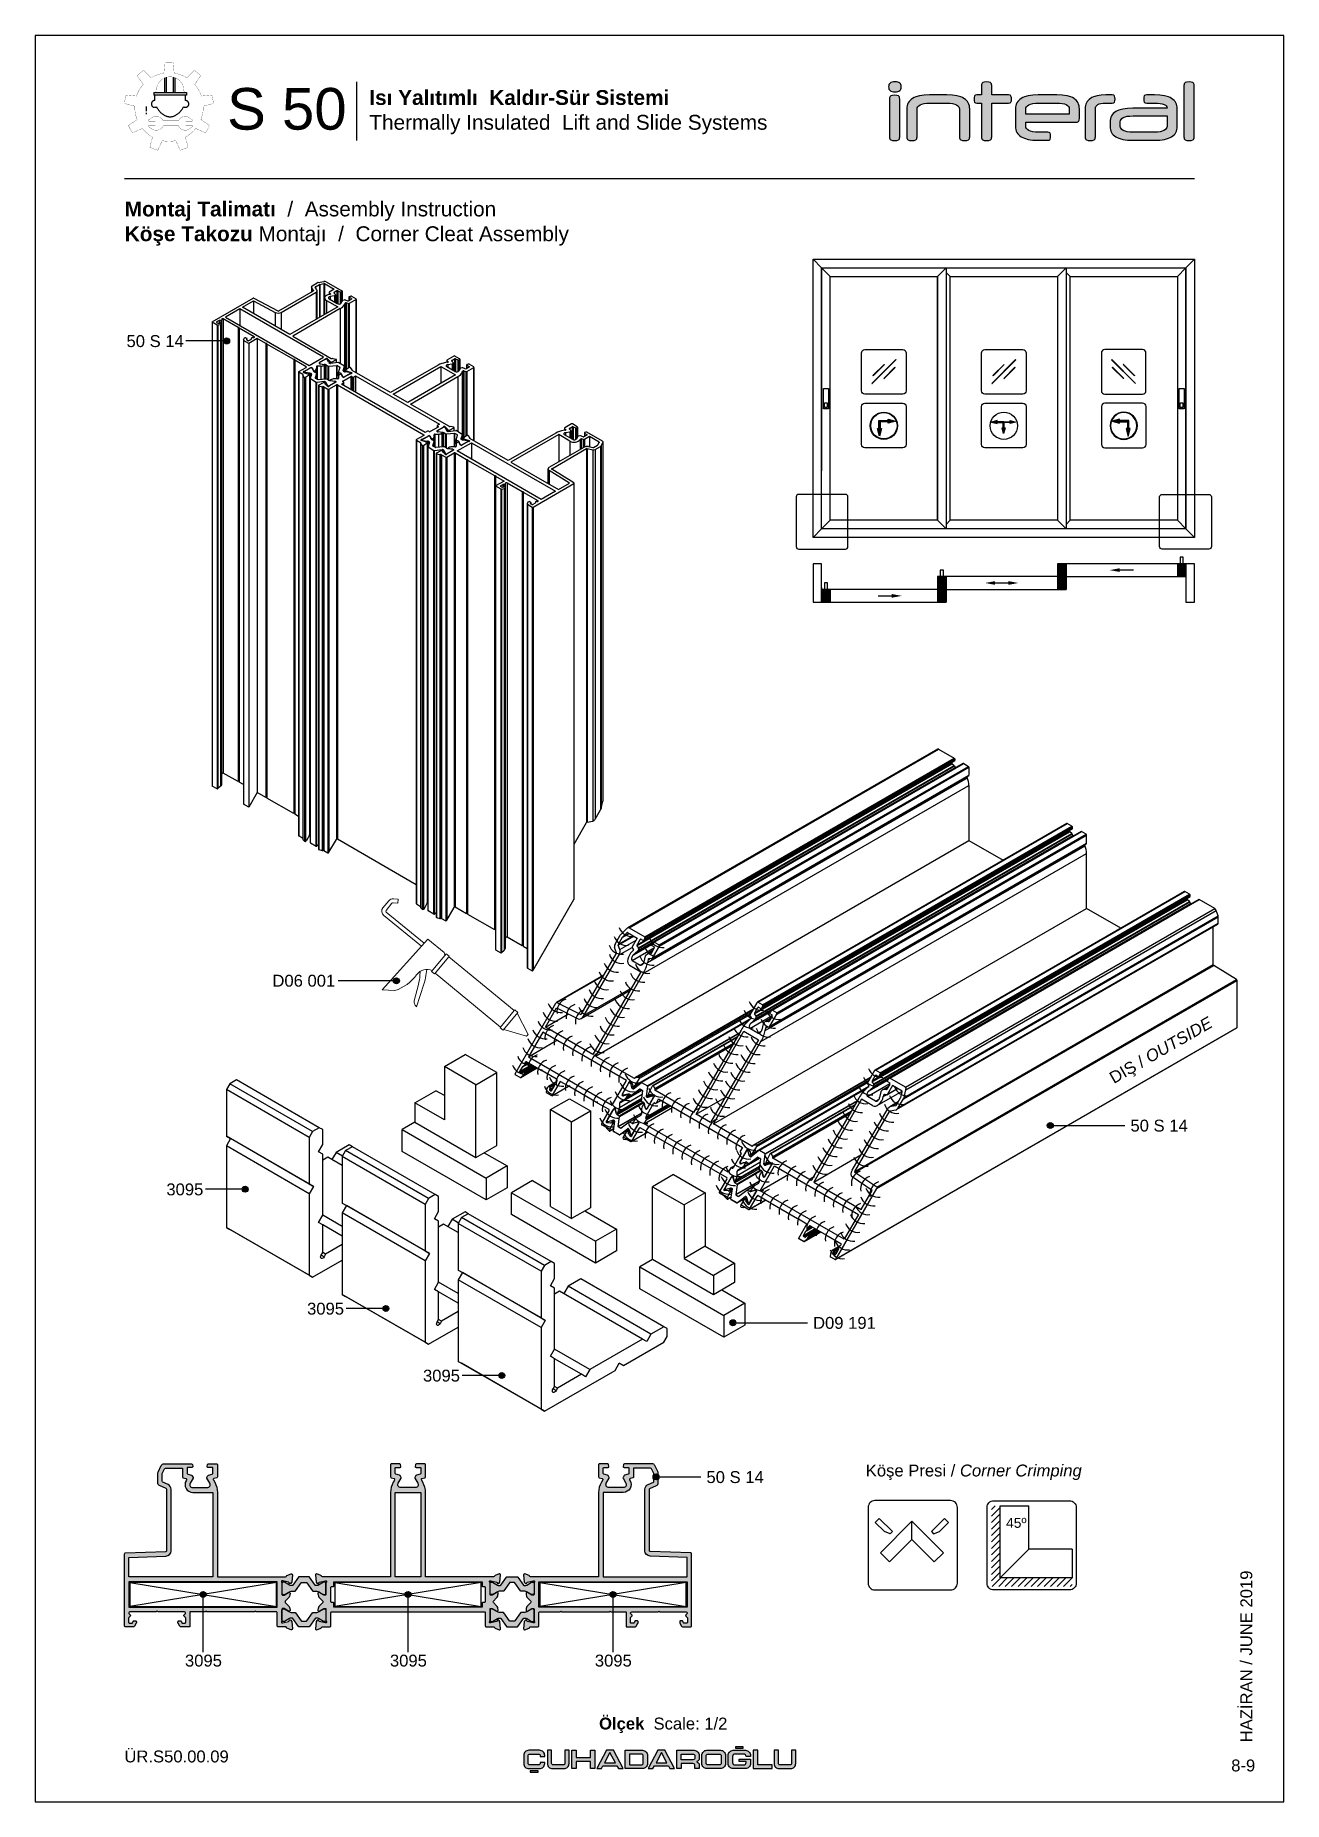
# Model space of a CAD drawing. Header units: millimetres. Extents: x 221 to 2771, y 196 to 840.
# Drawn here: x 2141.3 to 2351.3, y 542.6 to 839.6 of the extents above; entities that cross this region are included whole.
import ezdxf

# ---------------------------------------------------------------- set-up
doc = ezdxf.new("R2010")
doc.units = ezdxf.units.MM
doc.linetypes.add('CENTER', pattern=[50.8, 31.75, -6.35, 6.35, -6.35])
for name, color, linetype in [('ANTET', 7, 'Continuous'), ('antet_k', 7, 'Continuous'), ('PROFIL', 7, 'Continuous'), ('yazı_numara_k', 21, 'Continuous')]:
    doc.layers.add(name, color=color, linetype=linetype)
doc.layers.add('TABLO', color=7, linetype='Continuous', lineweight=15)
doc.styles.get("Standard").update_dxf_attribs({"font": 'arial.ttf'})

msp = doc.modelspace()

# ---------------------------------------------------------------- texts
at = {"color": 21, "insert": (2338.512, 674.706), "char_height": 2, "width": 38.46001, "attachment_point": 3, "rotation": 30}
msp.add_mtext('{DIŞ / \\fArial|b0|i1|c0|p0;OUTSIDE}', dxfattribs=at)
at = {"color": 7, "insert": (2280.99, 599.296), "char_height": 2, "width": 65.46859, "attachment_point": 1}
msp.add_mtext('{Köşe Presi /\\fArial|b0|i1|c0|p0; Corner Crimping}', dxfattribs=at)
at = {"insert": (2343.995, 552.601), "char_height": 2, "width": 44.87301, "attachment_point": 1, "rotation": 90}
msp.add_mtext('{\\fArial Unicode MS|b0|i0|c0|p34;{\\C7;HAZİRAN / JUNE 2019}}', dxfattribs=at)
at = {"insert": (2236.12, 556.75), "char_height": 2, "attachment_point": 1}
msp.add_mtext('{\\fArial Unicode MS|b1|i0|c162|p34;{\\C7;Ölçek\\fArial Unicode MS|b0|i0|c162|p34;  Scale: 1/2}}', dxfattribs=at)
at = {"insert": (2346.498, 549.705), "char_height": 2, "width": 4.43689, "attachment_point": 3}
msp.add_mtext('{\\fArial Unicode MS|b0|i0|c0|p0;\\C7;8-9}', dxfattribs=at)
at = {"layer": 'yazı_numara_k', "color": 7, "insert": (2156.332, 811.67), "char_height": 2.5, "attachment_point": 1}
msp.add_mtext('{\\fArial Unicode MS|b1|i0|c162|p34;Montaj Talimatı  \\fArial Unicode MS|b0|i0|c162|p34;/  \\fArial Unicode MS|b0|i0|c162|p18;Assembly Instruction\\fArial Unicode MS|b0|i0|c162|p34;\\P\\fArial Unicode MS|b1|i0|c162|p34;Köşe Takozu \\fArial Unicode MS|b0|i0|c162|p34;Montajı\\fArial Unicode MS|b1|i0|c162|p34;  \\fArial Unicode MS|b0|i0|c162|p34;/  Corner Cleat Assembly}', dxfattribs=at)
at = {"layer": 'yazı_numara_k', "color": 21, "char_height": 2}
for s, insert, attachment_point in [('{\\fArial|b0|i0|c162|p34;50 S 14}', (2166.262, 789.201), 3), ('{\\fArial|b0|i0|c162|p34;D06 001}', (2191.736, 681.654), 3), ('{\\fArial|b0|i0|c162|p34;50 S 14}', (2325.509, 655.263), 7), ('{\\fArial|b0|i0|c162|p34;3095}', (2163.334, 646.566), 1), ('{\\fArial|b0|i0|c162|p34;3095}', (2187.003, 626.511), 1), ('{\\fArial|b0|i0|c162|p34;D09 191}', (2272.117, 622.092), 7), ('{\\fArial|b0|i0|c162|p34;3095}', (2206.505, 615.253), 1), ('{\\fArial|b0|i0|c162|p34;3095}', (2166.464, 565.308), 7), ('{\\fArial|b0|i0|c162|p34;3095}', (2200.939, 565.308), 7), ('{\\fArial|b0|i0|c162|p34;3095}', (2235.414, 565.308), 7)]:
    msp.add_mtext(s, dxfattribs=dict(at, insert=insert, attachment_point=attachment_point))

# ---------------------------------------------------------------- blocks, each defined once
blk = doc.blocks.new('Rev.No.1A')
at = {"insert": (-570.02, 4668.22), "char_height": 2, "width": 54.4479, "attachment_point": 1}
blk.add_mtext('{\\C7;ÜR.S50.00.09}', dxfattribs=at)
blk = doc.blocks.new('S1.A')
at = {"color": 252}
blk.add_lwpolyline([(2269.17, -494.13), (2269.17, -791.13), (2479.17, -791.13), (2479.17, -494.13)], close=True, dxfattribs=at)
blk.add_blockref('Rev.No.1A', (2854.18, -5450.74))
blk = doc.blocks.new('Üretim katalogu sembol-1')
at = {"true_color": 0xfed100}
h = blk.add_hatch(color=40, dxfattribs=at)
h.dxf.hatch_style = 1
h.paths.add_polyline_path([(1565.7, 1465.6), (1566.8, 1465.6), (1566.8, 1470.1), (1565.7, 1470.1)])
h.paths.add_polyline_path([(1565.7, 1462.7), (1566.8, 1462.7), (1566.8, 1464), (1565.7, 1464)])
at = {"color": 0, "linetype": 'CENTER', "ltscale": 12}
for p, q in [((1583.7, 1483), (1583.7, 1496.8)), ((1585.3, 1483), (1585.3, 1497.3)), ((1591.7, 1483), (1591.7, 1497.3)), ((1593.3, 1483), (1593.3, 1496.8)), ((1573.2, 1483), (1603.8, 1483)), ((1573.2, 1483), (1573.2, 1480.6)), ((1603.8, 1480.6), (1573.2, 1480.6)), ((1603.8, 1483), (1603.8, 1480.6))]:
    blk.add_line(p, q, dxfattribs=at)
at = {"color": 0, "linetype": 'CENTER', "lineweight": -2, "ltscale": 12, "const_width": 0.2}
for points in [[(1563.9, 1503.8, 0.047521), (1557.8, 1498.7)], [(1582.7, 1501.1, 0.099576), (1570.8, 1496.8)], [(1591.4, 1510.9, 0.047521), (1583.5, 1510.9)], [(1604.1, 1496.8, 0.099576), (1592.3, 1501.1)], [(1617.1, 1498.7, 0.047521), (1611.1, 1503.8)], [(1563.4, 1490.6, 0.099576), (1557.1, 1479.7)], [(1617.8, 1479.7, 0.099576), (1611.5, 1490.6)], [(1547.4, 1480.6, 0.047521), (1546, 1472.8)], [(1555.5, 1470.3, 0.099576), (1557.7, 1457.8)], [(1617.3, 1457.8, 0.099576), (1619.5, 1470.3)], [(1628.9, 1472.8, 0.047521), (1627.6, 1480.6)], [(1549.6, 1452.2, 0.047521), (1553.6, 1445.4)], [(1621.4, 1445.4, 0.047521), (1625.3, 1452.2)], [(1562.5, 1449.5, 0.099576), (1572.1, 1441.4)], [(1581.2, 1438.1, 0.099576), (1593.8, 1438.1)], [(1602.8, 1441.4, 0.099576), (1612.5, 1449.5)], [(1569.6, 1431.9, 0.047521), (1577, 1429.2)], [(1597.9, 1429.2, 0.047521), (1605.3, 1431.9)]]:
    blk.add_lwpolyline(points, format="xyb", dxfattribs=at)
for points in [[(1570.8, 1496.8), (1563.9, 1503.8)], [(1582.7, 1501.1), (1583.5, 1510.9)], [(1592.3, 1501.1), (1591.4, 1510.9)], [(1604.1, 1496.8), (1611.1, 1503.8)], [(1563.4, 1490.6), (1557.8, 1498.7)], [(1611.5, 1490.6), (1617.1, 1498.7)], [(1555.5, 1470.3), (1546, 1472.8)], [(1557.1, 1479.7), (1547.4, 1480.6)], [(1617.8, 1479.7), (1627.6, 1480.6)], [(1619.5, 1470.3), (1628.9, 1472.8)], [(1557.7, 1457.8), (1549.6, 1452.2)], [(1617.3, 1457.8), (1625.3, 1452.2)], [(1562.5, 1449.5), (1553.6, 1445.4)], [(1572.1, 1441.4), (1569.6, 1431.9)], [(1581.2, 1438.1), (1577, 1429.2)], [(1593.8, 1438.1), (1597.9, 1429.2)], [(1602.8, 1441.4), (1605.3, 1431.9)], [(1612.5, 1449.5), (1621.4, 1445.4)]]:
    blk.add_lwpolyline(points, dxfattribs=at)
at = {"color": 0, "linetype": 'CENTER', "ltscale": 12, "const_width": 0.2}
for points in [[(1588.5, 1497.7, 0.408893), (1575.7, 1485.1, -0.281899), (1574.2, 1483)], [(1588.5, 1497.7, -0.408893), (1601.3, 1485.1, 0.281899), (1602.8, 1483)]]:
    blk.add_lwpolyline(points, format="xyb", dxfattribs=at)
at = {"color": 40, "true_color": 0xfed100, "const_width": 0.2}
blk.add_lwpolyline([(1565.7, 1464), (1566.8, 1464), (1566.8, 1462.7), (1565.7, 1462.7)], close=True, dxfattribs=at)
at = {"color": 0, "linetype": 'CENTER', "ltscale": 12, "const_width": 0.2}
blk.add_lwpolyline([(1574.7, 1456), (1568.7, 1456, -0.414214), (1568.1, 1456.7), (1568.1, 1456.9, -0.248554), (1568.3, 1457.4), (1570.8, 1459.1, -0.475864), (1582.2, 1456.6), (1596.5, 1456.6, -0.519094), (1606.9, 1459.1), (1609.4, 1457.4, -0.248554), (1609.7, 1456.9), (1609.7, 1456.7, -0.414214), (1609, 1456), (1603.1, 1456), (1603.1, 1452.5), (1609, 1452.5, -0.414214), (1609.7, 1451.9), (1609.7, 1451.7, -0.248554), (1609.4, 1451.1), (1606.9, 1449.5, -0.519094), (1596.5, 1451.9), (1582.2, 1451.9, -0.475864), (1570.8, 1449.5), (1568.3, 1451.1, -0.248554), (1568.1, 1451.7), (1568.1, 1451.9, -0.414214), (1568.7, 1452.5), (1574.7, 1452.5)], format="xyb", close=True, dxfattribs=at)
at = {"color": 0, "linetype": 'CENTER', "ltscale": 12}
for centre, radius, start, end in [((1574.2, 1472.4), 3.2, 91.7372, 301.3307), ((1592, 1477.7), 18.1, 170.7928, 186.6972), ((1592, 1477.7), 18.1, 206.3707, 245.0967), ((1584.9, 1477.7), 18.1, 294.9033, 333.6293), ((1602.8, 1472.4), 3.2, 238.6693, 88.2628), ((1584.9, 1477.7), 18.1, 353.3028, 9.2072), ((1588.5, 1470), 9.6, 245.0967, 294.9033)]:
    blk.add_arc(centre, radius, start, end, dxfattribs=at)
blk = doc.blocks.new('İnteral Logo - 2D')
at = {"layer": 'PROFIL', "ltscale": 10}
h = blk.add_hatch(color=7, dxfattribs=at)
h.paths.add_polyline_path([(2732.47, 1117.8), (2732.47, 1124.16), (2732.45, 1124.34), (2732.41, 1124.48), (2732.35, 1124.6), (2732.25, 1124.67), (2731.98, 1124.76), (2731.61, 1124.79), (2731.23, 1124.76), (2730.97, 1124.67), (2730.87, 1124.6), (2730.81, 1124.48), (2730.77, 1124.34), (2730.76, 1124.16), (2730.76, 1117.8), (2730.77, 1117.62), (2730.81, 1117.48), (2730.87, 1117.36), (2730.97, 1117.29), (2731.23, 1117.2), (2731.61, 1117.17), (2731.98, 1117.2), (2732.25, 1117.29), (2732.35, 1117.36), (2732.41, 1117.48), (2732.45, 1117.62)])
h.paths.add_polyline_path([(2732.72, 1126.21), (2732.71, 1126.41), (2732.66, 1126.58), (2732.58, 1126.73), (2732.47, 1126.84), (2732.33, 1126.93), (2732.15, 1127), (2731.92, 1127.03), (2731.66, 1127.05), (2731.4, 1127.03), (2731.17, 1127), (2730.99, 1126.93), (2730.84, 1126.84), (2730.73, 1126.73), (2730.66, 1126.58), (2730.61, 1126.41), (2730.59, 1126.21), (2730.61, 1126.01), (2730.66, 1125.84), (2730.73, 1125.69), (2730.84, 1125.58), (2730.99, 1125.49), (2731.17, 1125.42), (2731.4, 1125.39), (2731.66, 1125.37), (2731.92, 1125.39), (2732.15, 1125.42), (2732.33, 1125.49), (2732.47, 1125.58), (2732.58, 1125.69), (2732.66, 1125.84), (2732.71, 1126.01)])
for points in [[(2751.25, 1123.85), (2751.27, 1124.15), (2751.25, 1124.44), (2751.18, 1124.66), (2751.13, 1124.74), (2751.04, 1124.79), (2750.79, 1124.84), (2747.94, 1124.84), (2747.94, 1126.41), (2747.93, 1126.59), (2747.89, 1126.74), (2747.82, 1126.85), (2747.73, 1126.92), (2747.46, 1127.02), (2747.08, 1127.05), (2746.7, 1127.02), (2746.44, 1126.92), (2746.35, 1126.85), (2746.28, 1126.74), (2746.24, 1126.59), (2746.23, 1126.41), (2746.23, 1124.84), (2745.46, 1124.84), (2745.21, 1124.79), (2745.12, 1124.74), (2745.06, 1124.66), (2745, 1124.44), (2744.98, 1124.15), (2745, 1123.85), (2745.06, 1123.64), (2745.12, 1123.57), (2745.21, 1123.52), (2745.46, 1123.47), (2746.23, 1123.47), (2746.23, 1117.8), (2746.24, 1117.62), (2746.28, 1117.48), (2746.35, 1117.36), (2746.44, 1117.29), (2746.7, 1117.2), (2747.08, 1117.17), (2747.46, 1117.2), (2747.73, 1117.29), (2747.82, 1117.36), (2747.89, 1117.48), (2747.93, 1117.62), (2747.94, 1117.8), (2747.94, 1123.47), (2750.79, 1123.47), (2751.04, 1123.52), (2751.13, 1123.57), (2751.18, 1123.64)], [(2743.86, 1123.73), (2743.7, 1123.92), (2743.51, 1124.09), (2743.28, 1124.25), (2743.03, 1124.39), (2742.75, 1124.51), (2742.09, 1124.69), (2741.32, 1124.8), (2740.42, 1124.84), (2737.48, 1124.84), (2736.59, 1124.8), (2735.81, 1124.69), (2735.16, 1124.51), (2734.87, 1124.39), (2734.62, 1124.25), (2734.4, 1124.09), (2734.2, 1123.92), (2734.04, 1123.73), (2733.91, 1123.52), (2733.8, 1123.29), (2733.73, 1123.04), (2733.68, 1122.77), (2733.67, 1122.49), (2733.67, 1117.8), (2733.68, 1117.62), (2733.72, 1117.48), (2733.79, 1117.36), (2733.88, 1117.29), (2734.14, 1117.2), (2734.52, 1117.17), (2734.89, 1117.2), (2735.16, 1117.29), (2735.26, 1117.36), (2735.33, 1117.48), (2735.37, 1117.62), (2735.38, 1117.8), (2735.38, 1122.49), (2735.41, 1122.69), (2735.51, 1122.87), (2735.67, 1123.04), (2735.89, 1123.19), (2736.19, 1123.31), (2736.56, 1123.4), (2737.01, 1123.46), (2737.54, 1123.47), (2740.37, 1123.47), (2740.89, 1123.46), (2741.34, 1123.4), (2741.72, 1123.31), (2742.01, 1123.19), (2742.24, 1123.04), (2742.4, 1122.87), (2742.49, 1122.69), (2742.52, 1122.49), (2742.52, 1117.8), (2742.54, 1117.62), (2742.58, 1117.48), (2742.64, 1117.36), (2742.73, 1117.29), (2743, 1117.2), (2743.37, 1117.17), (2743.75, 1117.2), (2744.02, 1117.29), (2744.11, 1117.36), (2744.18, 1117.48), (2744.22, 1117.62), (2744.24, 1117.8), (2744.24, 1122.49), (2744.22, 1122.77), (2744.18, 1123.04), (2744.1, 1123.29), (2744, 1123.52)], [(2768.68, 1123.85), (2768.7, 1124.15), (2768.68, 1124.44), (2768.61, 1124.66), (2768.55, 1124.74), (2768.47, 1124.79), (2768.21, 1124.84), (2767.16, 1124.84), (2766.36, 1124.8), (2765.67, 1124.69), (2765.07, 1124.51), (2764.81, 1124.39), (2764.57, 1124.26), (2764.36, 1124.1), (2764.18, 1123.93), (2764.02, 1123.74), (2763.9, 1123.53), (2763.8, 1123.3), (2763.73, 1123.05), (2763.69, 1122.79), (2763.67, 1122.5), (2763.67, 1117.8), (2763.69, 1117.62), (2763.72, 1117.48), (2763.79, 1117.36), (2763.88, 1117.29), (2764.15, 1117.2), (2764.52, 1117.17), (2764.9, 1117.2), (2765.17, 1117.29), (2765.26, 1117.36), (2765.33, 1117.48), (2765.37, 1117.62), (2765.38, 1117.8), (2765.38, 1122.5), (2765.41, 1122.72), (2765.48, 1122.91), (2765.6, 1123.08), (2765.78, 1123.22), (2766.01, 1123.33), (2766.32, 1123.41), (2766.7, 1123.46), (2767.16, 1123.47), (2768.21, 1123.47), (2768.47, 1123.52), (2768.55, 1123.57), (2768.61, 1123.64)]]:
    blk.add_hatch(color=7, dxfattribs=at).paths.add_polyline_path(points)
at = {"layer": 'PROFIL', "ltscale": 10, "true_color": 0xfed100}
blk.add_hatch(color=40, dxfattribs=at).paths.add_polyline_path([(2781.99, 1117.8), (2781.99, 1126.41), (2781.98, 1126.59), (2781.94, 1126.74), (2781.87, 1126.85), (2781.78, 1126.92), (2781.51, 1127.02), (2781.13, 1127.05), (2780.75, 1127.02), (2780.49, 1126.92), (2780.4, 1126.85), (2780.33, 1126.74), (2780.29, 1126.59), (2780.28, 1126.41), (2780.28, 1117.8), (2780.29, 1117.62), (2780.33, 1117.48), (2780.4, 1117.36), (2780.49, 1117.29), (2780.75, 1117.2), (2781.13, 1117.17), (2781.51, 1117.2), (2781.78, 1117.29), (2781.87, 1117.36), (2781.94, 1117.48), (2781.98, 1117.62)])
at = {"layer": 'PROFIL', "ltscale": 10}
h = blk.add_hatch(color=7, dxfattribs=at)
h.paths.add_polyline_path([(2762, 1124.1), (2761.79, 1124.26), (2761.55, 1124.39), (2761.27, 1124.51), (2760.61, 1124.69), (2759.81, 1124.8), (2758.87, 1124.84), (2755.76, 1124.84), (2754.87, 1124.8), (2754.09, 1124.69), (2753.44, 1124.51), (2753.15, 1124.39), (2752.9, 1124.25), (2752.68, 1124.09), (2752.48, 1123.92), (2752.32, 1123.73), (2752.18, 1123.52), (2752.08, 1123.29), (2752.01, 1123.04), (2751.96, 1122.77), (2751.95, 1122.49), (2751.95, 1119.56), (2751.96, 1119.28), (2752.01, 1119.02), (2752.08, 1118.77), (2752.18, 1118.54), (2752.32, 1118.33), (2752.48, 1118.14), (2752.68, 1117.96), (2752.9, 1117.81), (2753.15, 1117.67), (2753.44, 1117.55), (2754.09, 1117.37), (2754.87, 1117.26), (2755.76, 1117.22), (2757.36, 1117.22), (2757.62, 1117.26), (2757.7, 1117.32), (2757.76, 1117.39), (2757.83, 1117.61), (2757.85, 1117.91), (2757.83, 1118.2), (2757.76, 1118.41), (2757.7, 1118.49), (2757.62, 1118.54), (2757.36, 1118.58), (2755.81, 1118.58), (2755.29, 1118.6), (2754.84, 1118.65), (2754.46, 1118.74), (2754.17, 1118.87), (2753.95, 1119.02), (2753.79, 1119.19), (2753.69, 1119.37), (2753.66, 1119.56), (2753.66, 1120.25), (2761.88, 1120.25), (2762.3, 1120.29), (2762.44, 1120.34), (2762.54, 1120.4), (2762.61, 1120.49), (2762.65, 1120.61), (2762.69, 1120.94), (2762.69, 1122.49), (2762.67, 1122.78), (2762.63, 1123.04), (2762.56, 1123.29), (2762.46, 1123.52), (2762.34, 1123.74), (2762.18, 1123.93)])
h.paths.add_polyline_path([(2753.66, 1121.59), (2753.66, 1122.49), (2753.69, 1122.69), (2753.79, 1122.87), (2753.95, 1123.04), (2754.17, 1123.19), (2754.46, 1123.31), (2754.84, 1123.4), (2755.29, 1123.46), (2755.81, 1123.47), (2758.82, 1123.47), (2759.35, 1123.46), (2759.81, 1123.41), (2760.18, 1123.33), (2760.47, 1123.22), (2760.69, 1123.08), (2760.85, 1122.91), (2760.95, 1122.71), (2760.98, 1122.49), (2760.98, 1121.59)], flags=16)
at = {"layer": 'PROFIL', "ltscale": 10, "true_color": 0xfed100}
h = blk.add_hatch(color=40, dxfattribs=at)
h.paths.add_polyline_path([(2779.15, 1119.56), (2779.15, 1122.49), (2779.13, 1122.77), (2779.09, 1123.04), (2779.01, 1123.29), (2778.91, 1123.52), (2778.78, 1123.73), (2778.61, 1123.92), (2778.42, 1124.09), (2778.19, 1124.25), (2777.94, 1124.39), (2777.66, 1124.51), (2777, 1124.69), (2776.23, 1124.8), (2775.33, 1124.84), (2774.01, 1124.84), (2773.76, 1124.79), (2773.67, 1124.74), (2773.61, 1124.67), (2773.54, 1124.45), (2773.51, 1124.15), (2773.54, 1123.85), (2773.61, 1123.64), (2773.67, 1123.57), (2773.76, 1123.52), (2774.01, 1123.47), (2775.28, 1123.47), (2775.81, 1123.46), (2776.27, 1123.42), (2776.64, 1123.35), (2776.93, 1123.25), (2777.15, 1123.13), (2777.31, 1122.99), (2777.4, 1122.82), (2777.44, 1122.64), (2777.44, 1122.62), (2771.67, 1122.62), (2770.77, 1122.59), (2770, 1122.48), (2769.34, 1122.29), (2769.06, 1122.18), (2768.81, 1122.04), (2768.58, 1121.88), (2768.39, 1121.71), (2768.22, 1121.52), (2768.09, 1121.31), (2767.99, 1121.08), (2767.91, 1120.83), (2767.87, 1120.56), (2767.85, 1120.28), (2767.85, 1119.56), (2767.87, 1119.28), (2767.91, 1119.02), (2767.99, 1118.77), (2768.09, 1118.54), (2768.22, 1118.33), (2768.39, 1118.14), (2768.58, 1117.96), (2768.81, 1117.81), (2769.06, 1117.67), (2769.34, 1117.55), (2770, 1117.37), (2770.77, 1117.26), (2771.67, 1117.22), (2775.33, 1117.22), (2776.23, 1117.26), (2777, 1117.37), (2777.66, 1117.55), (2777.94, 1117.67), (2778.19, 1117.81), (2778.42, 1117.96), (2778.61, 1118.14), (2778.78, 1118.33), (2778.91, 1118.54), (2779.01, 1118.77), (2779.09, 1119.02), (2779.13, 1119.28)])
h.paths.add_polyline_path([(2769.56, 1119.56), (2769.56, 1120.33), (2769.6, 1120.53), (2769.69, 1120.72), (2769.85, 1120.88), (2770.08, 1121.03), (2770.37, 1121.16), (2770.74, 1121.25), (2771.19, 1121.3), (2771.72, 1121.32), (2777.44, 1121.32), (2777.44, 1119.56), (2777.4, 1119.37), (2777.31, 1119.19), (2777.15, 1119.02), (2776.92, 1118.87), (2776.63, 1118.74), (2776.26, 1118.65), (2775.81, 1118.6), (2775.28, 1118.58), (2771.72, 1118.58), (2771.19, 1118.6), (2770.74, 1118.65), (2770.37, 1118.74), (2770.08, 1118.87), (2769.85, 1119.02), (2769.69, 1119.19), (2769.6, 1119.37)], flags=16)
at = {"layer": 'PROFIL', "color": 7, "ltscale": 10}
for points in [[(2732.72, 1126.21), (2732.71, 1126.41), (2732.66, 1126.58), (2732.58, 1126.73), (2732.47, 1126.84), (2732.33, 1126.93), (2732.15, 1127), (2731.92, 1127.03), (2731.66, 1127.05), (2731.4, 1127.03), (2731.17, 1127), (2730.99, 1126.93), (2730.84, 1126.84), (2730.73, 1126.73), (2730.66, 1126.58), (2730.61, 1126.41), (2730.59, 1126.21), (2730.61, 1126.01), (2730.66, 1125.84), (2730.73, 1125.69), (2730.84, 1125.58), (2730.99, 1125.49), (2731.17, 1125.42), (2731.4, 1125.39), (2731.66, 1125.37), (2731.92, 1125.39), (2732.15, 1125.42), (2732.33, 1125.49), (2732.47, 1125.58), (2732.58, 1125.69), (2732.66, 1125.84), (2732.71, 1126.01)], [(2751.25, 1123.85), (2751.27, 1124.15), (2751.25, 1124.44), (2751.18, 1124.66), (2751.13, 1124.74), (2751.04, 1124.79), (2750.79, 1124.84), (2747.94, 1124.84), (2747.94, 1126.41), (2747.93, 1126.59), (2747.89, 1126.74), (2747.82, 1126.85), (2747.73, 1126.92), (2747.46, 1127.02), (2747.08, 1127.05), (2746.7, 1127.02), (2746.44, 1126.92), (2746.35, 1126.85), (2746.28, 1126.74), (2746.24, 1126.59), (2746.23, 1126.41), (2746.23, 1124.84), (2745.46, 1124.84), (2745.21, 1124.79), (2745.12, 1124.74), (2745.06, 1124.66), (2745, 1124.44), (2744.98, 1124.15), (2745, 1123.85), (2745.06, 1123.64), (2745.12, 1123.57), (2745.21, 1123.52), (2745.46, 1123.47), (2746.23, 1123.47), (2746.23, 1117.8), (2746.24, 1117.62), (2746.28, 1117.48), (2746.35, 1117.36), (2746.44, 1117.29), (2746.7, 1117.2), (2747.08, 1117.17), (2747.46, 1117.2), (2747.73, 1117.29), (2747.82, 1117.36), (2747.89, 1117.48), (2747.93, 1117.62), (2747.94, 1117.8), (2747.94, 1123.47), (2750.79, 1123.47), (2751.04, 1123.52), (2751.13, 1123.57), (2751.18, 1123.64)], [(2732.47, 1117.8), (2732.47, 1124.16), (2732.45, 1124.34), (2732.41, 1124.48), (2732.35, 1124.6), (2732.25, 1124.67), (2731.98, 1124.76), (2731.61, 1124.79), (2731.23, 1124.76), (2730.97, 1124.67), (2730.87, 1124.6), (2730.81, 1124.48), (2730.77, 1124.34), (2730.76, 1124.16), (2730.76, 1117.8), (2730.77, 1117.62), (2730.81, 1117.48), (2730.87, 1117.36), (2730.97, 1117.29), (2731.23, 1117.2), (2731.61, 1117.17), (2731.98, 1117.2), (2732.25, 1117.29), (2732.35, 1117.36), (2732.41, 1117.48), (2732.45, 1117.62)], [(2743.86, 1123.73), (2743.7, 1123.92), (2743.51, 1124.09), (2743.28, 1124.25), (2743.03, 1124.39), (2742.75, 1124.51), (2742.09, 1124.69), (2741.32, 1124.8), (2740.42, 1124.84), (2737.48, 1124.84), (2736.59, 1124.8), (2735.81, 1124.69), (2735.16, 1124.51), (2734.87, 1124.39), (2734.62, 1124.25), (2734.4, 1124.09), (2734.2, 1123.92), (2734.04, 1123.73), (2733.91, 1123.52), (2733.8, 1123.29), (2733.73, 1123.04), (2733.68, 1122.77), (2733.67, 1122.49), (2733.67, 1117.8), (2733.68, 1117.62), (2733.72, 1117.48), (2733.79, 1117.36), (2733.88, 1117.29), (2734.14, 1117.2), (2734.52, 1117.17), (2734.89, 1117.2), (2735.16, 1117.29), (2735.26, 1117.36), (2735.33, 1117.48), (2735.37, 1117.62), (2735.38, 1117.8), (2735.38, 1122.49), (2735.41, 1122.69), (2735.51, 1122.87), (2735.67, 1123.04), (2735.89, 1123.19), (2736.19, 1123.31), (2736.56, 1123.4), (2737.01, 1123.46), (2737.54, 1123.47), (2740.37, 1123.47), (2740.89, 1123.46), (2741.34, 1123.4), (2741.72, 1123.31), (2742.01, 1123.19), (2742.24, 1123.04), (2742.4, 1122.87), (2742.49, 1122.69), (2742.52, 1122.49), (2742.52, 1117.8), (2742.54, 1117.62), (2742.58, 1117.48), (2742.64, 1117.36), (2742.73, 1117.29), (2743, 1117.2), (2743.37, 1117.17), (2743.75, 1117.2), (2744.02, 1117.29), (2744.11, 1117.36), (2744.18, 1117.48), (2744.22, 1117.62), (2744.24, 1117.8), (2744.24, 1122.49), (2744.22, 1122.77), (2744.18, 1123.04), (2744.1, 1123.29), (2744, 1123.52)], [(2762, 1124.1), (2761.79, 1124.26), (2761.55, 1124.39), (2761.27, 1124.51), (2760.61, 1124.69), (2759.81, 1124.8), (2758.87, 1124.84), (2755.76, 1124.84), (2754.87, 1124.8), (2754.09, 1124.69), (2753.44, 1124.51), (2753.15, 1124.39), (2752.9, 1124.25), (2752.68, 1124.09), (2752.48, 1123.92), (2752.32, 1123.73), (2752.18, 1123.52), (2752.08, 1123.29), (2752.01, 1123.04), (2751.96, 1122.77), (2751.95, 1122.49), (2751.95, 1119.56), (2751.96, 1119.28), (2752.01, 1119.02), (2752.08, 1118.77), (2752.18, 1118.54), (2752.32, 1118.33), (2752.48, 1118.14), (2752.68, 1117.96), (2752.9, 1117.81), (2753.15, 1117.67), (2753.44, 1117.55), (2754.09, 1117.37), (2754.87, 1117.26), (2755.76, 1117.22), (2757.36, 1117.22), (2757.62, 1117.26), (2757.7, 1117.32), (2757.76, 1117.39), (2757.83, 1117.61), (2757.85, 1117.91), (2757.83, 1118.2), (2757.76, 1118.41), (2757.7, 1118.49), (2757.62, 1118.54), (2757.36, 1118.58), (2755.81, 1118.58), (2755.29, 1118.6), (2754.84, 1118.65), (2754.46, 1118.74), (2754.17, 1118.87), (2753.95, 1119.02), (2753.79, 1119.19), (2753.69, 1119.37), (2753.66, 1119.56), (2753.66, 1120.25), (2761.88, 1120.25), (2762.3, 1120.29), (2762.44, 1120.34), (2762.54, 1120.4), (2762.61, 1120.49), (2762.65, 1120.61), (2762.69, 1120.94), (2762.69, 1122.49), (2762.67, 1122.78), (2762.63, 1123.04), (2762.56, 1123.29), (2762.46, 1123.52), (2762.34, 1123.74), (2762.18, 1123.93)], [(2753.66, 1121.59), (2753.66, 1122.49), (2753.69, 1122.69), (2753.79, 1122.87), (2753.95, 1123.04), (2754.17, 1123.19), (2754.46, 1123.31), (2754.84, 1123.4), (2755.29, 1123.46), (2755.81, 1123.47), (2758.82, 1123.47), (2759.35, 1123.46), (2759.81, 1123.41), (2760.18, 1123.33), (2760.47, 1123.22), (2760.69, 1123.08), (2760.85, 1122.91), (2760.95, 1122.71), (2760.98, 1122.49), (2760.98, 1121.59)], [(2768.68, 1123.85), (2768.7, 1124.15), (2768.68, 1124.44), (2768.61, 1124.66), (2768.55, 1124.74), (2768.47, 1124.79), (2768.21, 1124.84), (2767.16, 1124.84), (2766.36, 1124.8), (2765.67, 1124.69), (2765.07, 1124.51), (2764.81, 1124.39), (2764.57, 1124.26), (2764.36, 1124.1), (2764.18, 1123.93), (2764.02, 1123.74), (2763.9, 1123.53), (2763.8, 1123.3), (2763.73, 1123.05), (2763.69, 1122.79), (2763.67, 1122.5), (2763.67, 1117.8), (2763.69, 1117.62), (2763.72, 1117.48), (2763.79, 1117.36), (2763.88, 1117.29), (2764.15, 1117.2), (2764.52, 1117.17), (2764.9, 1117.2), (2765.17, 1117.29), (2765.26, 1117.36), (2765.33, 1117.48), (2765.37, 1117.62), (2765.38, 1117.8), (2765.38, 1122.5), (2765.41, 1122.72), (2765.48, 1122.91), (2765.6, 1123.08), (2765.78, 1123.22), (2766.01, 1123.33), (2766.32, 1123.41), (2766.7, 1123.46), (2767.16, 1123.47), (2768.21, 1123.47), (2768.47, 1123.52), (2768.55, 1123.57), (2768.61, 1123.64)]]:
    blk.add_lwpolyline(points, close=True, dxfattribs=at)
at = {"layer": 'PROFIL', "color": 40, "ltscale": 10, "true_color": 0xfed100}
for points in [[(2781.99, 1117.8), (2781.99, 1126.41), (2781.98, 1126.59), (2781.94, 1126.74), (2781.87, 1126.85), (2781.78, 1126.92), (2781.51, 1127.02), (2781.13, 1127.05), (2780.75, 1127.02), (2780.49, 1126.92), (2780.4, 1126.85), (2780.33, 1126.74), (2780.29, 1126.59), (2780.28, 1126.41), (2780.28, 1117.8), (2780.29, 1117.62), (2780.33, 1117.48), (2780.4, 1117.36), (2780.49, 1117.29), (2780.75, 1117.2), (2781.13, 1117.17), (2781.51, 1117.2), (2781.78, 1117.29), (2781.87, 1117.36), (2781.94, 1117.48), (2781.98, 1117.62)], [(2779.15, 1119.56), (2779.15, 1122.49), (2779.13, 1122.77), (2779.09, 1123.04), (2779.01, 1123.29), (2778.91, 1123.52), (2778.78, 1123.73), (2778.61, 1123.92), (2778.42, 1124.09), (2778.19, 1124.25), (2777.94, 1124.39), (2777.66, 1124.51), (2777, 1124.69), (2776.23, 1124.8), (2775.33, 1124.84), (2774.01, 1124.84), (2773.76, 1124.79), (2773.67, 1124.74), (2773.61, 1124.67), (2773.54, 1124.45), (2773.51, 1124.15), (2773.54, 1123.85), (2773.61, 1123.64), (2773.67, 1123.57), (2773.76, 1123.52), (2774.01, 1123.47), (2775.28, 1123.47), (2775.81, 1123.46), (2776.27, 1123.42), (2776.64, 1123.35), (2776.93, 1123.25), (2777.15, 1123.13), (2777.31, 1122.99), (2777.4, 1122.82), (2777.44, 1122.64), (2777.44, 1122.62), (2771.67, 1122.62), (2770.77, 1122.59), (2770, 1122.48), (2769.34, 1122.29), (2769.06, 1122.18), (2768.81, 1122.04), (2768.58, 1121.88), (2768.39, 1121.71), (2768.22, 1121.52), (2768.09, 1121.31), (2767.99, 1121.08), (2767.91, 1120.83), (2767.87, 1120.56), (2767.85, 1120.28), (2767.85, 1119.56), (2767.87, 1119.28), (2767.91, 1119.02), (2767.99, 1118.77), (2768.09, 1118.54), (2768.22, 1118.33), (2768.39, 1118.14), (2768.58, 1117.96), (2768.81, 1117.81), (2769.06, 1117.67), (2769.34, 1117.55), (2770, 1117.37), (2770.77, 1117.26), (2771.67, 1117.22), (2775.33, 1117.22), (2776.23, 1117.26), (2777, 1117.37), (2777.66, 1117.55), (2777.94, 1117.67), (2778.19, 1117.81), (2778.42, 1117.96), (2778.61, 1118.14), (2778.78, 1118.33), (2778.91, 1118.54), (2779.01, 1118.77), (2779.09, 1119.02), (2779.13, 1119.28)], [(2769.56, 1119.56), (2769.56, 1120.33), (2769.6, 1120.53), (2769.69, 1120.72), (2769.85, 1120.88), (2770.08, 1121.03), (2770.37, 1121.16), (2770.74, 1121.25), (2771.19, 1121.3), (2771.72, 1121.32), (2777.44, 1121.32), (2777.44, 1119.56), (2777.4, 1119.37), (2777.31, 1119.19), (2777.15, 1119.02), (2776.92, 1118.87), (2776.63, 1118.74), (2776.26, 1118.65), (2775.81, 1118.6), (2775.28, 1118.58), (2771.72, 1118.58), (2771.19, 1118.6), (2770.74, 1118.65), (2770.37, 1118.74), (2770.08, 1118.87), (2769.85, 1119.02), (2769.69, 1119.19), (2769.6, 1119.37)]]:
    blk.add_lwpolyline(points, close=True, dxfattribs=at)
blk = doc.blocks.new('S.1.B')
blk.add_line((922.44, 1850.82), (922.44, 1840.95))
at = {"color": 7}
blk.add_line((1063.42, 1834.52), (883.42, 1834.52), dxfattribs=at)
at = {"color": 0, "linetype": 'CENTER', "ltscale": 12, "xscale": 0.18014578362, "yscale": 0.18014578362, "zscale": 0.18014578362}
blk.add_blockref('Üretim katalogu sembol-1', (604.93, 1581.87), dxfattribs=at)
at = {"layer": 'yazı_numara_k', "color": 140}
blk.add_blockref('İnteral Logo - 2D', (-1718.64, 723.78), dxfattribs=at)
at = {"width": 80.5608, "attachment_point": 1}
for s, insert, char_height in [('\\pi23.685;{\\fArial Unicode MS|b0|i0|c162|p34;S 50}', (876.99, 1849.79), 7), ('\\pi8.4591;{\\fArial Unicode MS|b1|i0|c162|p34;Isı Yalıtımlı  Kaldır-Sür Sistemi\\fArial Unicode MS|b0|i0|c162|p34;\\PThermally Insulated  Lift and Slide Systems}', (916.15, 1849.44), 2.5)]:
    blk.add_mtext(s, dxfattribs=dict(at, insert=insert, char_height=char_height))
blk = doc.blocks.new('ÇUHADAROĞLU')
at = {"layer": 'ANTET'}
h = blk.add_hatch(color=7, dxfattribs=at)
h.paths.add_polyline_path([(159.1, 19.64, -0.414214), (159.42, 19.96), (160.84, 19.96, -0.414214), (161.16, 19.64), (161.16, 19.54), (161.9, 19.54), (161.9, 19.73, 0.414214), (161.05, 20.59), (159.21, 20.59, 0.414214), (158.36, 19.73), (158.36, 18.36, 0.414214), (159.21, 17.51), (161.05, 17.51, 0.414214), (161.9, 18.36), (161.9, 18.55), (161.16, 18.55), (161.16, 18.46, -0.414214), (160.84, 18.13), (159.42, 18.13, -0.414214), (159.1, 18.46)])
h.paths.add_polyline_path([(159.48, 17.12), (159.48, 16.9), (160.78, 16.9), (160.78, 17.12)])
h.paths.add_polyline_path([(165.15, 17.51, 0.414214), (166, 18.36), (166, 20.59), (165.29, 20.59), (165.29, 18.39, -0.414214), (165.03, 18.13), (163.32, 18.13, -0.414214), (163.06, 18.39), (163.06, 20.59), (162.35, 20.59), (162.35, 18.36, 0.414214), (163.2, 17.51)])
h.paths.add_polyline_path([(167.19, 18.73), (169.58, 18.73), (169.58, 17.51), (170.32, 17.51), (170.32, 20.59), (169.58, 20.59), (169.58, 19.36), (167.19, 19.36), (167.19, 20.59), (166.45, 20.59), (166.45, 17.51), (167.19, 17.51)])
h.paths.add_polyline_path([(170.66, 17.51), (171.46, 17.51), (171.69, 17.95), (174.05, 17.95), (174.29, 17.51), (175.09, 17.51), (173.48, 20.6), (172.27, 20.6)])
h.paths.add_polyline_path([(171.97, 18.49), (172.87, 20.23), (173.78, 18.49)], flags=16)
h.paths.add_polyline_path([(175.43, 17.51), (178.34, 17.51, 0.414214), (179.19, 18.36), (179.19, 19.73, 0.414214), (178.34, 20.59), (175.43, 20.59)])
h.paths.add_polyline_path([(176.14, 19.96), (178.15, 19.96, -0.414214), (178.47, 19.64), (178.47, 18.46, -0.414214), (178.15, 18.13), (176.14, 18.13)], flags=16)
h.paths.add_polyline_path([(180.34, 17.95), (182.7, 17.95), (182.94, 17.51), (183.74, 17.51), (182.13, 20.6), (180.92, 20.6), (179.31, 17.51), (180.11, 17.51)])
h.paths.add_polyline_path([(180.62, 18.49), (181.52, 20.23), (182.43, 18.49)], flags=16)
h.paths.add_polyline_path([(184.84, 18.34), (186.84, 18.34, -0.414214), (187.17, 18.02), (187.17, 17.51), (187.88, 17.51), (187.88, 18.21, 0.203358), (187.78, 18.44, 0.098259), (187.5, 18.62), (187.5, 18.7, 0.058399), (187.74, 18.83, 0.246853), (187.88, 19.09), (187.88, 19.73, 0.414214), (187.03, 20.59), (184.13, 20.59), (184.13, 17.51), (184.84, 17.51)])
h.paths.add_polyline_path([(184.84, 18.99), (184.84, 19.96), (186.82, 19.96, -0.414214), (187.17, 19.61), (187.17, 19.31, -0.414214), (186.84, 18.99)], flags=16)
h.paths.add_polyline_path([(191.45, 17.51, 0.414214), (192.31, 18.36), (192.31, 19.73, 0.414214), (191.45, 20.59), (189.19, 20.59, 0.414214), (188.33, 19.73), (188.33, 18.36, 0.414214), (189.19, 17.51)])
h.paths.add_polyline_path([(189.37, 18.13, -0.414214), (189.05, 18.46), (189.05, 19.64, -0.414214), (189.37, 19.96), (191.27, 19.96, -0.414214), (191.59, 19.64), (191.59, 18.46, -0.414214), (191.27, 18.13)], flags=16)
h.paths.add_polyline_path([(193.61, 17.51), (195.66, 17.51, 0.414214), (196.51, 18.36), (196.51, 19.11), (194.59, 19.11), (194.59, 18.7), (195.78, 18.7), (195.78, 18.54, -0.414214), (195.37, 18.13), (193.9, 18.13, -0.414214), (193.49, 18.54), (193.49, 19.55, -0.414214), (193.9, 19.96), (195.37, 19.96, -0.407741), (195.78, 19.56), (196.51, 19.56), (196.51, 19.73, 0.414214), (195.66, 20.59), (193.61, 20.59, 0.414214), (192.76, 19.73), (192.76, 18.36, 0.414214)])
h.paths.add_polyline_path([(195.28, 20.97), (195.28, 21.19), (193.99, 21.19), (193.99, 20.97)])
h.paths.add_polyline_path([(200.14, 17.51), (200.14, 18.13), (197.76, 18.13), (197.76, 20.59), (196.97, 20.59), (196.97, 17.51)])
h.paths.add_polyline_path([(201.2, 18.39), (201.2, 20.59), (200.48, 20.59), (200.48, 18.36, 0.414214), (201.34, 17.51), (203.28, 17.51, 0.414214), (204.13, 18.36), (204.13, 20.59), (203.42, 20.59), (203.42, 18.39, -0.414214), (203.16, 18.13), (201.46, 18.13, -0.414214)])
h = blk.add_hatch(color=7, dxfattribs=at)
h.paths.add_polyline_path([(159.1, 19.64, -0.414214), (159.42, 19.96), (160.84, 19.96, -0.414214), (161.16, 19.64), (161.16, 19.54), (161.9, 19.54), (161.9, 19.73, 0.414214), (161.05, 20.59), (159.21, 20.59, 0.414214), (158.36, 19.73), (158.36, 18.36, 0.414214), (159.21, 17.51), (161.05, 17.51, 0.414214), (161.9, 18.36), (161.9, 18.55), (161.16, 18.55), (161.16, 18.46, -0.414214), (160.84, 18.13), (159.42, 18.13, -0.414214), (159.1, 18.46)])
h.paths.add_polyline_path([(159.48, 17.12), (159.48, 16.9), (160.78, 16.9), (160.78, 17.12)])
h.paths.add_polyline_path([(165.15, 17.51, 0.414214), (166, 18.36), (166, 20.59), (165.29, 20.59), (165.29, 18.39, -0.414214), (165.03, 18.13), (163.32, 18.13, -0.414214), (163.06, 18.39), (163.06, 20.59), (162.35, 20.59), (162.35, 18.36, 0.414214), (163.2, 17.51)])
h.paths.add_polyline_path([(167.19, 18.73), (169.58, 18.73), (169.58, 17.51), (170.32, 17.51), (170.32, 20.59), (169.58, 20.59), (169.58, 19.36), (167.19, 19.36), (167.19, 20.59), (166.45, 20.59), (166.45, 17.51), (167.19, 17.51)])
h.paths.add_polyline_path([(170.66, 17.51), (171.46, 17.51), (171.69, 17.95), (174.05, 17.95), (174.29, 17.51), (175.09, 17.51), (173.48, 20.6), (172.27, 20.6)])
h.paths.add_polyline_path([(171.97, 18.49), (172.87, 20.23), (173.78, 18.49)], flags=16)
h.paths.add_polyline_path([(175.43, 17.51), (178.34, 17.51, 0.414214), (179.19, 18.36), (179.19, 19.73, 0.414214), (178.34, 20.59), (175.43, 20.59)])
h.paths.add_polyline_path([(176.14, 19.96), (178.15, 19.96, -0.414214), (178.47, 19.64), (178.47, 18.46, -0.414214), (178.15, 18.13), (176.14, 18.13)], flags=16)
h.paths.add_polyline_path([(180.34, 17.95), (182.7, 17.95), (182.94, 17.51), (183.74, 17.51), (182.13, 20.6), (180.92, 20.6), (179.31, 17.51), (180.11, 17.51)])
h.paths.add_polyline_path([(180.62, 18.49), (181.52, 20.23), (182.43, 18.49)], flags=16)
h.paths.add_polyline_path([(184.84, 18.34), (186.84, 18.34, -0.414214), (187.17, 18.02), (187.17, 17.51), (187.88, 17.51), (187.88, 18.21, 0.203358), (187.78, 18.44, 0.098259), (187.5, 18.62), (187.5, 18.7, 0.058399), (187.74, 18.83, 0.246853), (187.88, 19.09), (187.88, 19.73, 0.414214), (187.03, 20.59), (184.13, 20.59), (184.13, 17.51), (184.84, 17.51)])
h.paths.add_polyline_path([(184.84, 18.99), (184.84, 19.96), (186.82, 19.96, -0.414214), (187.17, 19.61), (187.17, 19.31, -0.414214), (186.84, 18.99)], flags=16)
h.paths.add_polyline_path([(191.45, 17.51, 0.414214), (192.31, 18.36), (192.31, 19.73, 0.414214), (191.45, 20.59), (189.19, 20.59, 0.414214), (188.33, 19.73), (188.33, 18.36, 0.414214), (189.19, 17.51)])
h.paths.add_polyline_path([(189.37, 18.13, -0.414214), (189.05, 18.46), (189.05, 19.64, -0.414214), (189.37, 19.96), (191.27, 19.96, -0.414214), (191.59, 19.64), (191.59, 18.46, -0.414214), (191.27, 18.13)], flags=16)
h.paths.add_polyline_path([(193.61, 17.51), (195.66, 17.51, 0.414214), (196.51, 18.36), (196.51, 19.11), (194.59, 19.11), (194.59, 18.7), (195.78, 18.7), (195.78, 18.54, -0.414214), (195.37, 18.13), (193.9, 18.13, -0.414214), (193.49, 18.54), (193.49, 19.55, -0.414214), (193.9, 19.96), (195.37, 19.96, -0.407741), (195.78, 19.56), (196.51, 19.56), (196.51, 19.73, 0.414214), (195.66, 20.59), (193.61, 20.59, 0.414214), (192.76, 19.73), (192.76, 18.36, 0.414214)])
h.paths.add_polyline_path([(195.28, 20.97), (195.28, 21.19), (193.99, 21.19), (193.99, 20.97)])
h.paths.add_polyline_path([(200.14, 17.51), (200.14, 18.13), (197.76, 18.13), (197.76, 20.59), (196.97, 20.59), (196.97, 17.51)])
h.paths.add_polyline_path([(201.2, 18.39), (201.2, 20.59), (200.48, 20.59), (200.48, 18.36, 0.414214), (201.34, 17.51), (203.28, 17.51, 0.414214), (204.13, 18.36), (204.13, 20.59), (203.42, 20.59), (203.42, 18.39, -0.414214), (203.16, 18.13), (201.46, 18.13, -0.414214)])
at = {"layer": 'ANTET', "color": 7}
for points in [[(193.99, 21.19), (193.99, 20.97), (195.28, 20.97), (195.28, 21.19)], [(193.99, 21.19), (193.99, 20.97), (195.28, 20.97), (195.28, 21.19)], [(167.19, 20.59), (167.19, 19.36), (169.58, 19.36), (169.58, 20.59), (170.32, 20.59), (170.32, 17.51), (169.58, 17.51), (169.58, 18.73), (167.19, 18.73), (167.19, 17.51), (166.45, 17.51), (166.45, 20.59)], [(167.19, 20.59), (167.19, 19.36), (169.58, 19.36), (169.58, 20.59), (170.32, 20.59), (170.32, 17.51), (169.58, 17.51), (169.58, 18.73), (167.19, 18.73), (167.19, 17.51), (166.45, 17.51), (166.45, 20.59)], [(171.46, 17.51), (171.69, 17.95), (174.05, 17.95), (174.29, 17.51), (175.09, 17.51), (173.48, 20.6), (172.27, 20.6), (170.66, 17.51)], [(171.46, 17.51), (171.69, 17.95), (174.05, 17.95), (174.29, 17.51), (175.09, 17.51), (173.48, 20.6), (172.27, 20.6), (170.66, 17.51)], [(171.97, 18.49), (173.78, 18.49), (172.87, 20.23)], [(171.97, 18.49), (173.78, 18.49), (172.87, 20.23)], [(180.11, 17.51), (180.34, 17.95), (182.7, 17.95), (182.94, 17.51), (183.74, 17.51), (182.13, 20.6), (180.92, 20.6), (179.31, 17.51)], [(180.11, 17.51), (180.34, 17.95), (182.7, 17.95), (182.94, 17.51), (183.74, 17.51), (182.13, 20.6), (180.92, 20.6), (179.31, 17.51)], [(180.62, 18.49), (182.43, 18.49), (181.52, 20.23)], [(180.62, 18.49), (182.43, 18.49), (181.52, 20.23)], [(196.97, 20.59), (196.97, 17.51), (200.14, 17.51), (200.14, 18.13), (197.76, 18.13), (197.76, 20.59)], [(196.97, 20.59), (196.97, 17.51), (200.14, 17.51), (200.14, 18.13), (197.76, 18.13), (197.76, 20.59)], [(159.48, 17.12), (159.48, 16.9), (160.78, 16.9), (160.78, 17.12)], [(159.48, 17.12), (159.48, 16.9), (160.78, 16.9), (160.78, 17.12)]]:
    blk.add_lwpolyline(points, close=True, dxfattribs=at)
for points in [[(159.42, 18.13, -0.414214), (159.1, 18.46), (159.1, 19.64, -0.414214), (159.42, 19.96), (160.84, 19.96, -0.414214), (161.16, 19.64), (161.16, 19.54), (161.9, 19.54), (161.9, 19.73, 0.414214), (161.05, 20.59), (159.21, 20.59, 0.414214), (158.36, 19.73), (158.36, 18.36, 0.414214), (159.21, 17.51), (161.05, 17.51, 0.414214), (161.9, 18.36), (161.9, 18.55), (161.16, 18.55), (161.16, 18.46, -0.414214), (160.84, 18.13)], [(159.42, 18.13, -0.414214), (159.1, 18.46), (159.1, 19.64, -0.414214), (159.42, 19.96), (160.84, 19.96, -0.414214), (161.16, 19.64), (161.16, 19.54), (161.9, 19.54), (161.9, 19.73, 0.414214), (161.05, 20.59), (159.21, 20.59, 0.414214), (158.36, 19.73), (158.36, 18.36, 0.414214), (159.21, 17.51), (161.05, 17.51, 0.414214), (161.9, 18.36), (161.9, 18.55), (161.16, 18.55), (161.16, 18.46, -0.414214), (160.84, 18.13)], [(165.03, 18.13), (163.32, 18.13, -0.414214), (163.06, 18.39), (163.06, 20.59), (162.35, 20.59), (162.35, 18.36, 0.414214), (163.2, 17.51), (165.15, 17.51, 0.414214), (166, 18.36), (166, 20.59), (165.29, 20.59), (165.29, 18.39, -0.414214)], [(165.03, 18.13), (163.32, 18.13, -0.414214), (163.06, 18.39), (163.06, 20.59), (162.35, 20.59), (162.35, 18.36, 0.414214), (163.2, 17.51), (165.15, 17.51, 0.414214), (166, 18.36), (166, 20.59), (165.29, 20.59), (165.29, 18.39, -0.414214)], [(175.43, 17.51), (175.43, 20.59), (178.34, 20.59, -0.414214), (179.19, 19.73), (179.19, 18.36, -0.414214), (178.34, 17.51)], [(175.43, 17.51), (175.43, 20.59), (178.34, 20.59, -0.414214), (179.19, 19.73), (179.19, 18.36, -0.414214), (178.34, 17.51)], [(178.47, 19.64, 0.414214), (178.15, 19.96), (176.14, 19.96), (176.14, 18.13), (178.15, 18.13, 0.414214), (178.47, 18.46)], [(178.47, 19.64, 0.414214), (178.15, 19.96), (176.14, 19.96), (176.14, 18.13), (178.15, 18.13, 0.414214), (178.47, 18.46)], [(187.88, 18.21), (187.88, 17.51), (187.17, 17.51), (187.17, 18.02, 0.414214), (186.84, 18.34), (184.84, 18.34), (184.84, 17.51), (184.13, 17.51), (184.13, 20.59), (187.03, 20.59, -0.414214), (187.88, 19.73), (187.88, 19.09, -0.246853), (187.74, 18.83, -0.058399), (187.5, 18.7), (187.5, 18.62, -0.098259), (187.78, 18.44, -0.203358)], [(187.88, 18.21), (187.88, 17.51), (187.17, 17.51), (187.17, 18.02, 0.414214), (186.84, 18.34), (184.84, 18.34), (184.84, 17.51), (184.13, 17.51), (184.13, 20.59), (187.03, 20.59, -0.414214), (187.88, 19.73), (187.88, 19.09, -0.246853), (187.74, 18.83, -0.058399), (187.5, 18.7), (187.5, 18.62, -0.098259), (187.78, 18.44, -0.203358)], [(186.82, 19.96, -0.414214), (187.17, 19.61), (187.17, 19.31, -0.414214), (186.84, 18.99), (184.84, 18.99), (184.84, 19.96)], [(186.82, 19.96, -0.414214), (187.17, 19.61), (187.17, 19.31, -0.414214), (186.84, 18.99), (184.84, 18.99), (184.84, 19.96)], [(191.45, 17.51), (189.19, 17.51, -0.414214), (188.33, 18.36), (188.33, 19.73, -0.414214), (189.19, 20.59), (191.45, 20.59, -0.414214), (192.31, 19.73), (192.31, 18.36, -0.414214)], [(191.45, 17.51), (189.19, 17.51, -0.414214), (188.33, 18.36), (188.33, 19.73, -0.414214), (189.19, 20.59), (191.45, 20.59, -0.414214), (192.31, 19.73), (192.31, 18.36, -0.414214)], [(191.59, 19.64), (191.59, 18.46, -0.414214), (191.27, 18.13), (189.37, 18.13, -0.414214), (189.05, 18.46), (189.05, 19.64, -0.414214), (189.37, 19.96), (191.27, 19.96, -0.414214)], [(191.59, 19.64), (191.59, 18.46, -0.414214), (191.27, 18.13), (189.37, 18.13, -0.414214), (189.05, 18.46), (189.05, 19.64, -0.414214), (189.37, 19.96), (191.27, 19.96, -0.414214)], [(195.78, 18.54), (195.78, 18.7), (194.59, 18.7), (194.59, 19.11), (196.51, 19.11), (196.51, 18.36, -0.414214), (195.66, 17.51), (193.61, 17.51, -0.414214), (192.76, 18.36), (192.76, 19.73, -0.414214), (193.61, 20.59), (195.66, 20.59, -0.414214), (196.51, 19.73), (196.51, 19.56), (195.78, 19.56, 0.407741), (195.37, 19.96), (193.9, 19.96, 0.414214), (193.49, 19.55), (193.49, 18.54, 0.414214), (193.9, 18.13), (195.37, 18.13, 0.414214)], [(195.78, 18.54), (195.78, 18.7), (194.59, 18.7), (194.59, 19.11), (196.51, 19.11), (196.51, 18.36, -0.414214), (195.66, 17.51), (193.61, 17.51, -0.414214), (192.76, 18.36), (192.76, 19.73, -0.414214), (193.61, 20.59), (195.66, 20.59, -0.414214), (196.51, 19.73), (196.51, 19.56), (195.78, 19.56, 0.407741), (195.37, 19.96), (193.9, 19.96, 0.414214), (193.49, 19.55), (193.49, 18.54, 0.414214), (193.9, 18.13), (195.37, 18.13, 0.414214)], [(201.34, 17.51), (203.28, 17.51, 0.414214), (204.13, 18.36), (204.13, 20.59), (203.42, 20.59), (203.42, 18.39, -0.414214), (203.16, 18.13), (201.46, 18.13, -0.414214), (201.2, 18.39), (201.2, 20.59), (200.48, 20.59), (200.48, 18.36, 0.414214)], [(201.34, 17.51), (203.28, 17.51, 0.414214), (204.13, 18.36), (204.13, 20.59), (203.42, 20.59), (203.42, 18.39, -0.414214), (203.16, 18.13), (201.46, 18.13, -0.414214), (201.2, 18.39), (201.2, 20.59), (200.48, 20.59), (200.48, 18.36, 0.414214)]]:
    blk.add_lwpolyline(points, format="xyb", close=True, dxfattribs=at)
blk = doc.blocks.new('S50_SYF1')
at = {"color": 0}
blk.add_blockref('S.1.B', (-100.17, 492.74), dxfattribs=at)
blk.add_blockref('ÇUHADAROĞLU', (692.04, 2042.44))
at = {"layer": 'antet_k', "color": 0}
blk.add_blockref('S1.A', (-1500.92, 2845.51), dxfattribs=at)
blk = doc.blocks.new('cerceve')
at = {"color": 0}
blk.add_lwpolyline([(179668.63, 32143.72), (179685.63, 32143.72, -0.414214), (179687.13, 32142.22), (179687.13, 32125.22, -0.414214), (179685.63, 32123.72), (179668.63, 32123.72, -0.414214), (179667.13, 32125.22), (179667.13, 32142.22, -0.414214)], format="xyb", close=True, dxfattribs=at)
blk = doc.blocks.new('köşe takozu presleme')
at = {"color": 7}
for p, q in [((180090.86, 32039.81), (180089.31, 32038.27)), ((180098.37, 32039.81), (180099.92, 32038.27)), ((180094.62, 32036.06), (180094.62, 32032.97))]:
    blk.add_line(p, q, dxfattribs=at)
for points in [[(180089.31, 32038.27), (180094.62, 32032.97)], [(180094.62, 32036.06), (180090.86, 32039.81)], [(180094.62, 32036.06), (180098.37, 32039.81)], [(180099.92, 32038.27), (180094.62, 32032.97)]]:
    blk.add_lwpolyline(points, dxfattribs=at)
at = {"color": 9}
for points in [[(180090.98, 32035.07), (180090.01, 32034.72), (180088.46, 32033.18), (180089.12, 32032.51), (180091.33, 32034.72)], [(180098.25, 32035.07), (180099.23, 32034.72), (180100.77, 32033.18), (180100.11, 32032.51), (180097.9, 32034.72)]]:
    blk.add_lwpolyline(points, close=True, dxfattribs=at)
at = {"color": 9, "xscale": 0.749999999999997, "yscale": 0.749999999999997, "zscale": 0.749999999999997}
blk.add_blockref('cerceve', (45336.91, 7936.72), dxfattribs=at)
blk = doc.blocks.new('çervece 45')
h = blk.add_hatch()
h.set_pattern_fill('ANSI31', color=253, scale=0.243)
h.set_pattern_definition([(45, (179108.1698, 31596.12995), (-0.54555056, 0.54555056), [])])
h.paths.add_polyline_path([(180412.83, 32031.76), (180400.68, 32031.76), (180400.68, 32043.91), (180399.22, 32043.91), (180399.22, 32030.31), (180412.83, 32030.31)])
at = {"color": 253}
for p, q in [((180405.54, 32036.62), (180405.54, 32043.91)), ((180400.68, 32031.76), (180405.54, 32036.62)), ((180412.83, 32036.62), (180405.54, 32036.62))]:
    blk.add_line(p, q, dxfattribs=at)
blk.add_lwpolyline([(180412.83, 32036.62), (180412.83, 32031.76), (180400.68, 32031.76), (180400.68, 32043.91), (180405.54, 32043.91)], dxfattribs=at)
at = {"color": 9, "xscale": 0.75, "yscale": 0.75, "zscale": 0.75}
blk.add_blockref('cerceve', (45648.14, 7936.96), dxfattribs=at)
at = {"color": 253, "insert": (180401.69, 32041.86), "char_height": 1.6667, "width": 9.3875, "attachment_point": 1}
blk.add_mtext('{\\fArial|b0|i0|c162|p34;\\C7;45º}', dxfattribs=at)
blk = doc.blocks.new('937600')
at = {"ltscale": 10, "true_color": 0xfed100}
blk.add_hatch(color=40, dxfattribs=at).paths.add_polyline_path([(1547.88, 2589.6), (1545.97, 2592.33, 0.24473), (1545.8, 2592.42), (1542.34, 2592.42, 0.244698), (1542.17, 2592.33), (1540.26, 2589.6, -0.244698), (1540.01, 2589.47), (1539.75, 2589.47, -0.131652), (1539.15, 2589.63), (1537.49, 2590.59, 0.131652), (1537.38, 2590.62), (1537.07, 2590.62, 0.414214), (1536.67, 2590.22), (1536.67, 2586.82, 0.414214), (1537.07, 2586.42), (1537.38, 2586.42, 0.131652), (1537.49, 2586.45), (1539.15, 2587.41, -0.131652), (1539.75, 2587.57), (1541, 2587.57, 0.244698), (1541.25, 2587.7), (1543.16, 2590.43, -0.244698), (1543.33, 2590.52), (1544.81, 2590.52, -0.244698), (1544.98, 2590.43), (1546.89, 2587.7, 0.244698), (1547.14, 2587.57), (1548.39, 2587.57, -0.131652), (1548.99, 2587.41), (1550.65, 2586.45, 0.131652), (1550.76, 2586.42), (1551.07, 2586.42, 0.400278), (1551.47, 2586.8), (1551.47, 2590.12), (1551.47, 2590.24, 0.400281), (1551.07, 2590.62), (1550.76, 2590.62, 0.131652), (1550.65, 2590.59), (1548.99, 2589.63, -0.131652), (1548.39, 2589.47), (1548.13, 2589.47, -0.244698)])
at = {"color": 40, "ltscale": 10, "true_color": 0xfed100}
blk.add_lwpolyline([(1551.47, 2590.22, 0.414214), (1551.07, 2590.62), (1550.76, 2590.62, 0.131652), (1550.65, 2590.59), (1548.99, 2589.63, -0.131652), (1548.39, 2589.47), (1548.13, 2589.47, -0.244698), (1547.88, 2589.6), (1545.97, 2592.33, 0.24473), (1545.8, 2592.42), (1542.34, 2592.42, 0.244698), (1542.17, 2592.33), (1540.26, 2589.6, -0.244698), (1540.01, 2589.47), (1539.75, 2589.47, -0.131652), (1539.15, 2589.63), (1537.49, 2590.59, 0.131652), (1537.38, 2590.62), (1537.07, 2590.62, 0.414214), (1536.67, 2590.22), (1536.67, 2586.82, 0.414214), (1537.07, 2586.42), (1537.38, 2586.42, 0.131652), (1537.49, 2586.45), (1539.15, 2587.41, -0.131652), (1539.75, 2587.57), (1541, 2587.57, 0.244698), (1541.25, 2587.7), (1543.16, 2590.43, -0.244698), (1543.33, 2590.52), (1544.81, 2590.52, -0.244698), (1544.98, 2590.43), (1546.89, 2587.7, 0.244698), (1547.14, 2587.57), (1548.39, 2587.57, -0.131652), (1548.99, 2587.41), (1550.65, 2586.45, 0.131652), (1550.76, 2586.42), (1551.07, 2586.42, 0.414214), (1551.47, 2586.82)], format="xyb", close=True, dxfattribs=at)
blk = doc.blocks.new('4455')
at = {"ltscale": 10}
h = blk.add_hatch(color=252, dxfattribs=at)
h.dxf.hatch_style = 1
edge = h.paths.add_edge_path(flags=16)
edge.add_line((-228.53, -163.03), (-228.53, -156.48))
edge.add_line((-228.53, -156.48), (-216.07, -156.05))
edge.add_arc((-216.13, -154.25), 1.8, 272, 360)
edge.add_line((-214.33, -154.25), (-214.33, -133.53))
edge.add_arc((-216.13, -133.63), 1.8, 3.08191, 65)
edge.add_line((-215.37, -132), (-217.16, -131.17))
edge.add_arc((-217.03, -130.89), 0.3, 180, 245, ccw=False)
edge.add_line((-217.33, -130.89), (-217.33, -128.46))
edge.add_arc((-217.03, -128.46), 0.3, 154, 180, ccw=False)
edge.add_line((-217.3, -128.33), (-216.51, -126.7))
edge.add_arc((-216.24, -126.83), 0.3, 90, 154, ccw=False)
edge.add_line((-216.24, -126.53), (-210.53, -126.53))
edge.add_line((-210.53, -126.53), (-210.53, -129.46))
edge.add_arc((-210.23, -129.46), 0.3, 180, 255)
edge.add_line((-210.31, -129.75), (-209.33, -130.01))
edge.add_arc((-209.41, -130.3), 0.3, -30, 75, ccw=False)
edge.add_line((-209.15, -130.45), (-209.31, -130.73))
edge.add_arc((-207.06, -132.03), 2.6, 150, 270)
edge.add_line((-207.06, -134.63), (-200.33, -134.63))
edge.add_line((-200.33, -134.63), (-200.33, -163.03))
edge.add_line((-200.33, -163.03), (-228.53, -163.03))
edge = h.paths.add_edge_path()
edge.add_line((-202.33, -174.83), (-202.63, -174.53))
edge.add_line((-202.63, -174.53), (-202.93, -174.83))
edge.add_line((-202.93, -174.83), (-208.03, -174.83))
edge.add_line((-208.03, -174.83), (-208.03, -179.83))
edge.add_line((-208.03, -179.83), (-211.14, -179.83))
edge.add_arc((-211.14, -179.53), 0.3, 210, 270, ccw=False)
edge.add_line((-211.4, -179.68), (-211.99, -178.66))
edge.add_arc((-211.73, -178.51), 0.3, 180, 210, ccw=False)
edge.add_line((-212.03, -178.51), (-212.03, -178.13))
edge.add_arc((-211.73, -178.13), 0.3, 90, 180, ccw=False)
edge.add_line((-211.73, -177.83), (-211.25, -177.83))
edge.add_arc((-211.25, -178.13), 0.3, 30, 90, ccw=False)
edge.add_line((-210.99, -177.98), (-210.71, -178.48))
edge.add_arc((-210.45, -178.33), 0.3, 210, 270)
edge.add_line((-210.45, -178.63), (-209.73, -178.63))
edge.add_arc((-209.73, -178.33), 0.3, 270, 360)
edge.add_line((-209.43, -178.33), (-209.43, -176.89))
edge.add_arc((-209.73, -176.89), 0.3, 360, 405)
edge.add_line((-209.52, -176.68), (-209.94, -176.25))
edge.add_arc((-209.73, -176.04), 0.3, 131.40962, 225, ccw=False)
edge.add_line((-209.93, -175.81), (-209.61, -175.53))
edge.add_arc((-209.88, -175.23), 0.4, 311.40962, 450)
edge.add_line((-209.88, -174.83), (-218.73, -174.83))
edge.add_line((-218.73, -174.83), (-219.03, -174.53))
edge.add_line((-219.03, -174.53), (-219.33, -174.83))
edge.add_line((-219.33, -174.83), (-228.19, -174.83))
edge.add_arc((-228.19, -175.23), 0.4, 90, 228.59038)
edge.add_line((-228.45, -175.53), (-228.13, -175.81))
edge.add_arc((-228.33, -176.04), 0.3, -45, 48.59038, ccw=False)
edge.add_line((-228.12, -176.25), (-228.54, -176.68))
edge.add_arc((-228.33, -176.89), 0.3, 135, 180)
edge.add_line((-228.63, -176.89), (-228.63, -178.33))
edge.add_arc((-228.33, -178.33), 0.3, 180, 270)
edge.add_line((-228.33, -178.63), (-227.62, -178.63))
edge.add_arc((-227.62, -178.33), 0.3, 270, 330)
edge.add_line((-227.36, -178.48), (-227.07, -177.98))
edge.add_arc((-226.81, -178.13), 0.3, 90, 150, ccw=False)
edge.add_line((-226.81, -177.83), (-226.33, -177.83))
edge.add_arc((-226.33, -178.13), 0.3, 0, 90, ccw=False)
edge.add_line((-226.03, -178.13), (-226.03, -178.51))
edge.add_arc((-226.33, -178.51), 0.3, -30, 0, ccw=False)
edge.add_line((-226.07, -178.66), (-226.66, -179.68))
edge.add_arc((-226.92, -179.53), 0.3, 270, 330, ccw=False)
edge.add_line((-226.92, -179.83), (-229.73, -179.83))
edge.add_arc((-229.73, -179.53), 0.3, 180, 270, ccw=False)
edge.add_line((-230.03, -179.53), (-230.03, -155.32))
edge.add_arc((-229.73, -155.32), 0.3, 92, 180, ccw=False)
edge.add_line((-229.74, -155.02), (-216.12, -154.55))
edge.add_arc((-216.13, -154.25), 0.3, 272, 360)
edge.add_line((-215.83, -154.25), (-215.83, -133.63))
edge.add_arc((-216.13, -133.63), 0.3, 360, 425)
edge.add_line((-216, -133.36), (-218.25, -132.31))
edge.add_arc((-217.83, -131.4), 1, 180, 245, ccw=False)
edge.add_line((-218.83, -131.4), (-218.83, -128.27))
edge.add_arc((-217.83, -128.27), 1, 154, 180, ccw=False)
edge.add_line((-218.73, -127.83), (-217.64, -125.6))
edge.add_arc((-216.74, -126.03), 1, 90, 154, ccw=False)
edge.add_line((-216.74, -125.03), (-207.44, -125.03))
edge.add_arc((-207.44, -125.33), 0.3, 10, 90, ccw=False)
edge.add_line((-207.14, -125.28), (-207.04, -125.88))
edge.add_arc((-207.33, -125.93), 0.3, -90, 10, ccw=False)
edge.add_line((-207.33, -126.23), (-208.63, -126.23))
edge.add_arc((-208.63, -126.53), 0.3, 90, 180)
edge.add_line((-208.93, -126.53), (-208.93, -128.23))
edge.add_arc((-208.63, -128.23), 0.3, 180, 255)
edge.add_line((-208.71, -128.52), (-207.5, -128.85))
edge.add_arc((-207.58, -129.14), 0.3, 30, 75, ccw=False)
edge.add_line((-207.32, -128.99), (-206.97, -129.58))
edge.add_arc((-207.23, -129.73), 0.3, -30, 30, ccw=False)
edge.add_line((-206.97, -129.88), (-207.92, -131.53))
edge.add_arc((-207.06, -132.03), 1, 150, 270)
edge.add_line((-207.06, -133.03), (-202.2, -133.03))
edge.add_arc((-202.2, -132.03), 1, 270, 390)
edge.add_line((-201.34, -131.53), (-202.29, -129.88))
edge.add_arc((-202.03, -129.73), 0.3, 150, 210, ccw=False)
edge.add_line((-202.29, -129.58), (-201.95, -128.99))
edge.add_arc((-201.69, -129.14), 0.3, 105, 150, ccw=False)
edge.add_line((-201.77, -128.85), (-200.55, -128.52))
edge.add_arc((-200.63, -128.23), 0.3, 285, 360)
edge.add_line((-200.33, -128.23), (-200.33, -126.53))
edge.add_arc((-200.63, -126.53), 0.3, 0, 90)
edge.add_line((-200.63, -126.23), (-201.93, -126.23))
edge.add_arc((-201.93, -125.93), 0.3, 170, 270, ccw=False)
edge.add_line((-202.23, -125.88), (-202.12, -125.28))
edge.add_arc((-201.83, -125.33), 0.3, 90, 170, ccw=False)
edge.add_line((-201.83, -125.03), (-199.03, -125.03))
edge.add_arc((-199.03, -125.33), 0.3, 0, 90, ccw=False)
edge.add_line((-198.73, -125.33), (-198.73, -129.46))
edge.add_arc((-199.03, -129.46), 0.3, 285, 360, ccw=False)
edge.add_line((-198.95, -129.75), (-199.93, -130.01))
edge.add_arc((-199.86, -130.3), 0.3, 105, 210)
edge.add_line((-200.12, -130.45), (-199.67, -131.23))
edge.add_arc((-205.73, -134.73), 7, 0, 30, ccw=False)
edge.add_line((-198.73, -134.73), (-198.73, -163.03))
edge.add_line((-198.73, -163.03), (-175.83, -163.03))
edge.add_arc((-175.83, -162.73), 0.3, 270, 349.09572)
edge.add_arc((-175.24, -162.85), 0.3, 110, 169.09572, ccw=False)
edge.add_line((-175.35, -162.57), (-173.93, -162.05))
edge.add_arc((-173.83, -162.33), 0.3, -5, 110, ccw=False)
edge.add_line((-173.53, -162.36), (-173.75, -164.79))
edge.add_arc((-174.04, -164.77), 0.3, 315, 355, ccw=False)
edge.add_line((-173.83, -164.98), (-174.1, -165.25))
edge.add_arc((-174.31, -165.03), 0.3, 195, 315, ccw=False)
edge.add_line((-174.6, -165.11), (-174.62, -165.06))
edge.add_arc((-174.91, -165.13), 0.3, 15, 75)
edge.add_line((-174.83, -164.84), (-176.73, -164.33))
edge.add_line((-176.73, -164.33), (-176.93, -164.33))
edge.add_arc((-176.93, -164.63), 0.3, 90, 221.40962)
edge.add_arc((-177.53, -165.16), 0.5, 0, 41.40962, ccw=False)
edge.add_line((-177.03, -165.16), (-177.03, -168.93))
edge.add_arc((-176.73, -168.93), 0.3, 180, 270)
edge.add_line((-176.73, -169.23), (-176.44, -169.23))
edge.add_arc((-176.44, -168.93), 0.3, 270, 301.4)
edge.add_line((-176.28, -169.19), (-174.79, -168.28))
edge.add_arc((-174.63, -168.53), 0.3, 0, 121.4, ccw=False)
edge.add_line((-174.33, -168.53), (-174.33, -168.75))
edge.add_arc((-176.33, -168.75), 2, -43.6, 0, ccw=False)
edge.add_line((-174.88, -170.13), (-175.93, -171.23))
edge.add_arc((-175.71, -171.43), 0.3, 136.4, 223.6)
edge.add_line((-175.93, -171.64), (-174.88, -172.74))
edge.add_arc((-176.33, -174.12), 2, 0, 43.6, ccw=False)
edge.add_line((-174.33, -174.12), (-174.33, -174.33))
edge.add_arc((-174.63, -174.33), 0.3, -121.4, 0, ccw=False)
edge.add_line((-174.79, -174.59), (-176.28, -173.68))
edge.add_arc((-176.44, -173.93), 0.3, 58.6, 90)
edge.add_line((-176.44, -173.63), (-176.73, -173.63))
edge.add_arc((-176.73, -173.93), 0.3, 90, 180)
edge.add_line((-177.03, -173.93), (-177.03, -177.71))
edge.add_arc((-177.53, -177.71), 0.5, -41.40962, 0, ccw=False)
edge.add_arc((-176.93, -178.23), 0.3, 138.59038, 270)
edge.add_line((-176.93, -178.53), (-176.73, -178.53))
edge.add_line((-176.73, -178.53), (-174.83, -178.03))
edge.add_arc((-174.91, -177.74), 0.3, 285, 345)
edge.add_line((-174.62, -177.81), (-174.6, -177.76))
edge.add_arc((-174.31, -177.83), 0.3, 45, 165, ccw=False)
edge.add_line((-174.1, -177.62), (-173.83, -177.89))
edge.add_arc((-174.04, -178.1), 0.3, 5, 45, ccw=False)
edge.add_line((-173.75, -178.08), (-173.53, -180.51))
edge.add_arc((-173.83, -180.53), 0.3, -110, 5, ccw=False)
edge.add_line((-173.93, -180.82), (-175.35, -180.3))
edge.add_arc((-175.24, -180.02), 0.3, 190.90428, 250, ccw=False)
edge.add_arc((-175.83, -180.13), 0.3, 10.90428, 90)
edge.add_line((-175.83, -179.83), (-178.33, -179.83))
edge.add_arc((-178.33, -179.53), 0.3, 180, 270, ccw=False)
edge.add_line((-178.63, -179.53), (-178.63, -175.13))
edge.add_arc((-178.93, -175.13), 0.3, 0, 90)
edge.add_line((-178.93, -174.83), (-185.73, -174.83))
edge.add_line((-185.73, -174.83), (-186.03, -174.53))
edge.add_line((-186.03, -174.53), (-186.33, -174.83))
edge.add_line((-186.33, -174.83), (-202.33, -174.83))
h.paths.add_polyline_path([(-178.63, -173.23), (-178.63, -164.73), (-228.53, -164.73), (-228.53, -173.23)], flags=16)
at = {"color": 252, "ltscale": 10}
for points in [[(-202.33, -174.83), (-202.63, -174.53), (-202.93, -174.83), (-208.03, -174.83), (-208.03, -179.83), (-211.14, -179.83, -0.267949), (-211.4, -179.68), (-211.99, -178.66, -0.131652), (-212.03, -178.51), (-212.03, -178.13, -0.414214), (-211.73, -177.83), (-211.25, -177.83, -0.267949), (-210.99, -177.98), (-210.71, -178.48, 0.267949), (-210.45, -178.63), (-209.73, -178.63, 0.414214), (-209.43, -178.33), (-209.43, -176.89, 0.198912), (-209.52, -176.68), (-209.94, -176.25, -0.432689), (-209.93, -175.81), (-209.61, -175.53, 0.69108), (-209.88, -174.83), (-218.73, -174.83), (-219.03, -174.53), (-219.33, -174.83), (-228.19, -174.83, 0.69108), (-228.45, -175.53), (-228.13, -175.81, -0.432689), (-228.12, -176.25), (-228.54, -176.68, 0.198912), (-228.63, -176.89), (-228.63, -178.33, 0.414214), (-228.33, -178.63), (-227.62, -178.63, 0.267949), (-227.36, -178.48), (-227.07, -177.98, -0.267949), (-226.81, -177.83), (-226.33, -177.83, -0.414214), (-226.03, -178.13), (-226.03, -178.51, -0.131652), (-226.07, -178.66), (-226.66, -179.68, -0.267949), (-226.92, -179.83), (-229.73, -179.83, -0.414214), (-230.03, -179.53), (-230.03, -155.32, -0.404026), (-229.74, -155.02), (-216.12, -154.55, 0.404026), (-215.83, -154.25), (-215.83, -133.63, 0.291473), (-216, -133.36), (-218.25, -132.31, -0.291473), (-218.83, -131.4), (-218.83, -128.27, -0.113936), (-218.73, -127.83), (-217.64, -125.6, -0.286745), (-216.74, -125.03), (-207.44, -125.03, -0.36397), (-207.14, -125.28), (-207.04, -125.88, -0.466308), (-207.33, -126.23), (-208.63, -126.23, 0.414214), (-208.93, -126.53), (-208.93, -128.23, 0.339454), (-208.71, -128.52), (-207.5, -128.85, -0.198912), (-207.32, -128.99), (-206.97, -129.58, -0.267949), (-206.97, -129.88), (-207.92, -131.53, 0.57735), (-207.06, -133.03), (-202.2, -133.03, 0.57735), (-201.34, -131.53), (-202.29, -129.88, -0.267949), (-202.29, -129.58), (-201.95, -128.99, -0.198912), (-201.77, -128.85), (-200.55, -128.52, 0.339454), (-200.33, -128.23), (-200.33, -126.53, 0.414214), (-200.63, -126.23), (-201.93, -126.23, -0.466308), (-202.23, -125.88), (-202.12, -125.28, -0.36397), (-201.83, -125.03), (-199.03, -125.03, -0.414214), (-198.73, -125.33), (-198.73, -129.46, -0.339454), (-198.95, -129.75), (-199.93, -130.01, 0.493145), (-200.12, -130.45), (-199.67, -131.23, -0.131652), (-198.73, -134.73), (-198.73, -163.03), (-175.83, -163.03, 0.359508), (-175.54, -162.79, -0.263725), (-175.35, -162.57), (-173.93, -162.05, -0.548619), (-173.53, -162.36), (-173.75, -164.79, -0.176327), (-173.83, -164.98), (-174.1, -165.25, -0.57735), (-174.6, -165.11), (-174.62, -165.06, 0.267949), (-174.83, -164.84), (-176.73, -164.33), (-176.93, -164.33, 0.645751), (-177.16, -164.83, -0.182676), (-177.03, -165.16), (-177.03, -168.93, 0.414214), (-176.73, -169.23), (-176.44, -169.23, 0.137872), (-176.28, -169.19), (-174.79, -168.28, -0.585524), (-174.33, -168.53), (-174.33, -168.75, -0.19257), (-174.88, -170.13), (-175.93, -171.23, 0.399971), (-175.93, -171.64), (-174.88, -172.74, -0.19257), (-174.33, -174.12), (-174.33, -174.33, -0.585524), (-174.79, -174.59), (-176.28, -173.68, 0.137872), (-176.44, -173.63), (-176.73, -173.63, 0.414214), (-177.03, -173.93), (-177.03, -177.71, -0.182676), (-177.16, -178.04, 0.645751), (-176.93, -178.53), (-176.73, -178.53), (-174.83, -178.03, 0.267949), (-174.62, -177.81), (-174.6, -177.76, -0.57735), (-174.1, -177.62), (-173.83, -177.89, -0.176327), (-173.75, -178.08), (-173.53, -180.51, -0.548619), (-173.93, -180.82), (-175.35, -180.3, -0.263725), (-175.54, -180.08, 0.359508), (-175.83, -179.83), (-178.33, -179.83, -0.414214), (-178.63, -179.53), (-178.63, -175.13, 0.414214), (-178.93, -174.83), (-185.73, -174.83), (-186.03, -174.53), (-186.33, -174.83)], [(-228.53, -163.03), (-228.53, -156.48), (-216.07, -156.05, 0.404026), (-214.33, -154.25), (-214.33, -133.53, 0.27694), (-215.37, -132), (-217.16, -131.17, -0.291473), (-217.33, -130.89), (-217.33, -128.46, -0.113936), (-217.3, -128.33), (-216.51, -126.7, -0.286745), (-216.24, -126.53), (-210.53, -126.53), (-210.53, -129.46, 0.339454), (-210.31, -129.75), (-209.33, -130.01, -0.493145), (-209.15, -130.45), (-209.31, -130.73, 0.57735), (-207.06, -134.63), (-200.33, -134.63), (-200.33, -163.03)], [(-228.53, -163.03), (-228.53, -156.48), (-216.07, -156.05, 0.404026), (-214.33, -154.25), (-214.33, -133.53, 0.27694), (-215.37, -132), (-217.16, -131.17, -0.291473), (-217.33, -130.89), (-217.33, -128.46, -0.113936), (-217.3, -128.33), (-216.51, -126.7, -0.286745), (-216.24, -126.53), (-210.53, -126.53), (-210.53, -129.46, 0.339454), (-210.31, -129.75), (-209.33, -130.01, -0.493145), (-209.15, -130.45), (-209.31, -130.73, 0.57735), (-207.06, -134.63), (-200.33, -134.63), (-200.33, -163.03)], [(-228.53, -163.03), (-228.53, -156.48), (-216.07, -156.05, 0.404026), (-214.33, -154.25), (-214.33, -133.53, 0.27694), (-215.37, -132), (-217.16, -131.17, -0.291473), (-217.33, -130.89), (-217.33, -128.46, -0.113936), (-217.3, -128.33), (-216.51, -126.7, -0.286745), (-216.24, -126.53), (-210.53, -126.53), (-210.53, -129.46, 0.339454), (-210.31, -129.75), (-209.33, -130.01, -0.493145), (-209.15, -130.45), (-209.31, -130.73, 0.57735), (-207.06, -134.63), (-200.33, -134.63), (-200.33, -163.03)]]:
    blk.add_lwpolyline(points, format="xyb", close=True, dxfattribs=at)
blk.add_lwpolyline([(-178.63, -173.23), (-178.63, -164.73), (-228.53, -164.73), (-228.53, -173.23)], close=True, dxfattribs=at)
blk.add_lwpolyline([(-178.63, -173.23), (-178.63, -164.73), (-228.53, -164.73), (-228.53, -173.23)], close=True, dxfattribs=at)
blk.add_lwpolyline([(-178.63, -173.23), (-178.63, -164.73), (-228.53, -164.73), (-228.53, -173.23)], close=True, dxfattribs=at)
blk = doc.blocks.new('50S14')
at = {"ltscale": 10}
h = blk.add_hatch(color=252, dxfattribs=at)
h.paths.add_polyline_path([(-107.03, -174.23), (-107.03, -173.93, -0.414214), (-106.73, -173.63), (-106.44, -173.63, -0.137872), (-106.28, -173.68), (-104.79, -174.59, 0.585524), (-104.33, -174.33), (-104.33, -174.12, 0.19257), (-104.88, -172.74), (-105.93, -171.64, -0.399971), (-105.93, -171.23), (-104.88, -170.13, 0.19257), (-104.33, -168.75), (-104.33, -168.53, 0.472045), (-104.69, -168.24), (-105.35, -168.62), (-106.28, -169.19, -0.137872), (-106.44, -169.23), (-106.73, -169.23, -0.414214), (-107.03, -168.93), (-107.03, -168.75), (-107.03, -165.35), (-107.03, -165.16, 0.182676), (-107.16, -164.83, -0.645751), (-106.93, -164.33), (-106.73, -164.33), (-104.83, -164.84, -0.267949), (-104.62, -165.06), (-104.6, -165.11, 0.57735), (-104.1, -165.25), (-103.83, -164.98, 0.176327), (-103.75, -164.79), (-103.53, -162.36, 0.548619), (-103.93, -162.05), (-105.35, -162.57, 0.263725), (-105.54, -162.79, -0.359508), (-105.83, -163.03), (-107.33, -163.03), (-107.72, -163.03), (-128.73, -163.03), (-128.73, -134.73, 0.131652), (-129.67, -131.23), (-130.12, -130.45, -0.493145), (-129.93, -130.01), (-128.95, -129.75, 0.339454), (-128.73, -129.46), (-128.73, -125.33, 0.414214), (-129.03, -125.03), (-131.83, -125.03, 0.36397), (-132.12, -125.28), (-132.23, -125.88, 0.466308), (-131.93, -126.23), (-130.63, -126.23, -0.414214), (-130.33, -126.53), (-130.33, -128.23, -0.339454), (-130.55, -128.52), (-131.77, -128.85, 0.198912), (-131.95, -128.99), (-132.29, -129.58, 0.267949), (-132.29, -129.88), (-131.34, -131.53, -0.57735), (-132.2, -133.03), (-137.06, -133.03, -0.57735), (-137.92, -131.53), (-136.97, -129.88, 0.267949), (-136.97, -129.58), (-137.32, -128.99, 0.198912), (-137.5, -128.85), (-138.71, -128.52, -0.339454), (-138.93, -128.23), (-138.93, -126.53, -0.414214), (-138.63, -126.23), (-137.33, -126.23, 0.466308), (-137.04, -125.88), (-137.14, -125.28, 0.36397), (-137.44, -125.03), (-140.23, -125.03, 0.414214), (-140.53, -125.33), (-140.53, -126.53), (-140.53, -129.46, 0.339454), (-140.31, -129.75), (-139.33, -130.01, -0.493145), (-139.15, -130.45), (-139.31, -130.73), (-139.59, -131.23, 0.131652), (-140.53, -134.73), (-140.53, -137.23), (-140.53, -163.03), (-163.43, -163.03, -0.359508), (-163.73, -162.79, 0.263725), (-163.92, -162.57), (-165.33, -162.05, 0.548619), (-165.73, -162.36), (-165.52, -164.79, 0.176327), (-165.43, -164.98), (-165.16, -165.25, 0.57735), (-164.66, -165.11), (-164.65, -165.06, -0.267949), (-164.43, -164.84), (-162.53, -164.33), (-162.33, -164.33, -0.645751), (-162.11, -164.83, 0.182676), (-162.23, -165.16), (-162.23, -165.35), (-162.23, -168.75), (-162.23, -168.93, -0.414214), (-162.53, -169.23), (-162.82, -169.23, -0.137872), (-162.98, -169.19), (-163.91, -168.62), (-164.57, -168.24, 0.472045), (-164.93, -168.53), (-164.93, -168.75, 0.19257), (-164.38, -170.13), (-163.34, -171.23, -0.399971), (-163.34, -171.64), (-164.38, -172.74, 0.19257), (-164.93, -174.12), (-164.93, -174.33, 0.585524), (-164.48, -174.59), (-162.98, -173.68, -0.137872), (-162.82, -173.63), (-162.53, -173.63, -0.414214), (-162.23, -173.93), (-162.23, -177.71, 0.182676), (-162.11, -178.04, -0.645751), (-162.33, -178.53), (-162.53, -178.53), (-164.43, -178.03, -0.267949), (-164.65, -177.81), (-164.66, -177.76, 0.57735), (-165.16, -177.62), (-165.43, -177.89, 0.176327), (-165.52, -178.08), (-165.73, -180.51, 0.548619), (-165.33, -180.82), (-163.92, -180.3, 0.263725), (-163.73, -180.08, -0.359508), (-163.43, -179.83), (-160.93, -179.83, 0.414214), (-160.63, -179.53), (-160.63, -175.13, -0.414214), (-160.33, -174.83), (-134.63, -174.83), (-108.93, -174.83, -0.414214), (-108.63, -175.13), (-108.63, -179.53, 0.414214), (-108.33, -179.83), (-105.83, -179.83, -0.359508), (-105.54, -180.08, 0.263725), (-105.35, -180.3), (-103.93, -180.82, 0.548619), (-103.53, -180.51), (-103.75, -178.08, 0.176327), (-103.83, -177.89), (-104.1, -177.62, 0.57735), (-104.6, -177.76), (-104.62, -177.81, -0.267949), (-104.83, -178.03), (-106.73, -178.53), (-106.93, -178.53, -0.645751), (-107.16, -178.04, 0.182676), (-107.03, -177.71), (-107.03, -177.63)])
h.paths.add_polyline_path([(-159.58, -164.73), (-134.63, -164.73), (-109.68, -164.73), (-109.68, -166.03, 0.414214), (-109.38, -166.33), (-108.93, -166.33, -0.414214), (-108.63, -166.63), (-108.63, -171.33, -0.414214), (-108.93, -171.63), (-109.38, -171.63, 0.414214), (-109.68, -171.93), (-109.68, -173.23), (-134.63, -173.23), (-159.58, -173.23), (-159.58, -171.93, 0.414214), (-159.88, -171.63), (-160.33, -171.63, -0.414214), (-160.63, -171.33), (-160.63, -166.63, -0.414214), (-160.33, -166.33), (-159.88, -166.33, 0.414214), (-159.58, -166.03)], flags=16)
h.paths.add_polyline_path([(-138.93, -134.63), (-130.33, -134.63), (-130.33, -144.53), (-130.33, -163.03), (-134.63, -163.03), (-138.93, -163.03)], flags=16)
at = {"color": 252, "ltscale": 10}
for points in [[(-107.03, -174.23), (-107.03, -173.93, -0.414214), (-106.73, -173.63), (-106.44, -173.63, -0.137872), (-106.28, -173.68), (-104.79, -174.59, 0.585524), (-104.33, -174.33), (-104.33, -174.12, 0.19257), (-104.88, -172.74), (-105.93, -171.64, -0.399971), (-105.93, -171.23), (-104.88, -170.13, 0.19257), (-104.33, -168.75), (-104.33, -168.53, 0.472045), (-104.69, -168.24), (-105.35, -168.62), (-106.28, -169.19, -0.137872), (-106.44, -169.23), (-106.73, -169.23, -0.414214), (-107.03, -168.93), (-107.03, -168.75), (-107.03, -165.35), (-107.03, -165.16, 0.182676), (-107.16, -164.83, -0.645751), (-106.93, -164.33), (-106.73, -164.33), (-104.83, -164.84, -0.267949), (-104.62, -165.06), (-104.6, -165.11, 0.57735), (-104.1, -165.25), (-103.83, -164.98, 0.176327), (-103.75, -164.79), (-103.53, -162.36, 0.548619), (-103.93, -162.05), (-105.35, -162.57, 0.263725), (-105.54, -162.79, -0.359508), (-105.83, -163.03), (-107.33, -163.03), (-107.72, -163.03), (-128.73, -163.03), (-128.73, -134.73, 0.131652), (-129.67, -131.23), (-130.12, -130.45, -0.493145), (-129.93, -130.01), (-128.95, -129.75, 0.339454), (-128.73, -129.46), (-128.73, -125.33, 0.414214), (-129.03, -125.03), (-131.83, -125.03, 0.36397), (-132.12, -125.28), (-132.23, -125.88, 0.466308), (-131.93, -126.23), (-130.63, -126.23, -0.414214), (-130.33, -126.53), (-130.33, -128.23, -0.339454), (-130.55, -128.52), (-131.77, -128.85, 0.198912), (-131.95, -128.99), (-132.29, -129.58, 0.267949), (-132.29, -129.88), (-131.34, -131.53, -0.57735), (-132.2, -133.03), (-137.06, -133.03, -0.57735), (-137.92, -131.53), (-136.97, -129.88, 0.267949), (-136.97, -129.58), (-137.32, -128.99, 0.198912), (-137.5, -128.85), (-138.71, -128.52, -0.339454), (-138.93, -128.23), (-138.93, -126.53, -0.414214), (-138.63, -126.23), (-137.33, -126.23, 0.466308), (-137.04, -125.88), (-137.14, -125.28, 0.36397), (-137.44, -125.03), (-140.23, -125.03, 0.414214), (-140.53, -125.33), (-140.53, -126.53), (-140.53, -129.46, 0.339454), (-140.31, -129.75), (-139.33, -130.01, -0.493145), (-139.15, -130.45), (-139.31, -130.73), (-139.59, -131.23, 0.131652), (-140.53, -134.73), (-140.53, -137.23), (-140.53, -163.03), (-163.43, -163.03, -0.359508), (-163.73, -162.79, 0.263725), (-163.92, -162.57), (-165.33, -162.05, 0.548619), (-165.73, -162.36), (-165.52, -164.79, 0.176327), (-165.43, -164.98), (-165.16, -165.25, 0.57735), (-164.66, -165.11), (-164.65, -165.06, -0.267949), (-164.43, -164.84), (-162.53, -164.33), (-162.33, -164.33, -0.645751), (-162.11, -164.83, 0.182676), (-162.23, -165.16), (-162.23, -165.35), (-162.23, -168.75), (-162.23, -168.93, -0.414214), (-162.53, -169.23), (-162.82, -169.23, -0.137872), (-162.98, -169.19), (-163.91, -168.62), (-164.57, -168.24, 0.472045), (-164.93, -168.53), (-164.93, -168.75, 0.19257), (-164.38, -170.13), (-163.34, -171.23, -0.399971), (-163.34, -171.64), (-164.38, -172.74, 0.19257), (-164.93, -174.12), (-164.93, -174.33, 0.585524), (-164.48, -174.59), (-162.98, -173.68, -0.137872), (-162.82, -173.63), (-162.53, -173.63, -0.414214), (-162.23, -173.93), (-162.23, -177.71, 0.182676), (-162.11, -178.04, -0.645751), (-162.33, -178.53), (-162.53, -178.53), (-164.43, -178.03, -0.267949), (-164.65, -177.81), (-164.66, -177.76, 0.57735), (-165.16, -177.62), (-165.43, -177.89, 0.176327), (-165.52, -178.08), (-165.73, -180.51, 0.548619), (-165.33, -180.82), (-163.92, -180.3, 0.263725), (-163.73, -180.08, -0.359508), (-163.43, -179.83), (-160.93, -179.83, 0.414214), (-160.63, -179.53), (-160.63, -175.13, -0.414214), (-160.33, -174.83), (-134.63, -174.83), (-108.93, -174.83, -0.414214), (-108.63, -175.13), (-108.63, -179.53, 0.414214), (-108.33, -179.83), (-105.83, -179.83, -0.359508), (-105.54, -180.08, 0.263725), (-105.35, -180.3), (-103.93, -180.82, 0.548619), (-103.53, -180.51), (-103.75, -178.08, 0.176327), (-103.83, -177.89), (-104.1, -177.62, 0.57735), (-104.6, -177.76), (-104.62, -177.81, -0.267949), (-104.83, -178.03), (-106.73, -178.53), (-106.93, -178.53, -0.645751), (-107.16, -178.04, 0.182676), (-107.03, -177.71), (-107.03, -177.63)], [(-159.58, -164.73), (-134.63, -164.73), (-109.68, -164.73), (-109.68, -166.03, 0.414214), (-109.38, -166.33), (-108.93, -166.33, -0.414214), (-108.63, -166.63), (-108.63, -171.33, -0.414214), (-108.93, -171.63), (-109.38, -171.63, 0.414214), (-109.68, -171.93), (-109.68, -173.23), (-134.63, -173.23), (-159.58, -173.23), (-159.58, -171.93, 0.414214), (-159.88, -171.63), (-160.33, -171.63, -0.414214), (-160.63, -171.33), (-160.63, -166.63, -0.414214), (-160.33, -166.33), (-159.88, -166.33, 0.414214), (-159.58, -166.03)]]:
    blk.add_lwpolyline(points, format="xyb", close=True, dxfattribs=at)
blk.add_lwpolyline([(-138.93, -134.63), (-130.33, -134.63), (-130.33, -144.53), (-130.33, -163.03), (-134.63, -163.03), (-138.93, -163.03)], close=True, dxfattribs=at)
at = {"lineweight": -2}
blk.add_blockref('4455', (0, 0), dxfattribs=at)
at = {"lineweight": -2, "xscale": -1}
blk.add_blockref('4455', (-269.26, 0), dxfattribs=at)
blk.add_blockref('937600', (-1713.7, -2755.45))
at = {"xscale": -1}
blk.add_blockref('937600', (1444.44, -2755.45), dxfattribs=at)
at = {"xscale": -1, "rotation": 180}
blk.add_blockref('937600', (-1713.7, 2412.58), dxfattribs=at)
at = {"rotation": 180.0000000000001}
blk.add_blockref('937600', (1444.44, 2412.58), dxfattribs=at)
blk = doc.blocks.new('3095-2D')
at = {"color": 253}
for p, q in [((5087.02, 1505.19), (5136.32, 1497.19)), ((5136.32, 1505.19), (5087.02, 1497.19))]:
    blk.add_line(p, q, dxfattribs=at)
blk.add_lwpolyline([(5087.02, 1497.19), (5087.02, 1505.19), (5136.32, 1505.19), (5136.32, 1497.19)], close=True, dxfattribs=at)
blk = doc.blocks.new('yuvarlakk')
at = {"layer": 'yazı_numara_k'}
blk.add_hatch(color=21, dxfattribs=at).paths.add_polyline_path([(-159.09, 172.8, -1), (-160.09, 172.8, -1)])
at = {"layer": 'yazı_numara_k', "color": 21}
blk.add_circle((-159.59, 172.8), 0.5, dxfattribs=at)
blk = doc.blocks.new('slikon')
at = {"layer": 'TABLO', "color": 7}
for p, q in [((-439.91, -21.74), (-440.1, -22.27)), ((-439.47, -22.5), (-440.1, -22.27)), ((-439.28, -21.96), (-439.91, -21.74)), ((-439.15, -24.09), (-445.76, -25.87)), ((-445.61, -26.41), (-439, -24.64)), ((-439.02, -23.86), (-439.35, -22.63)), ((-438.47, -23.72), (-438.8, -22.48)), ((-449.7, -26.16), (-461.18, -29.24)), ((-449.19, -25.92), (-449.72, -26.06)), ((-449.72, -26.06), (-449.7, -26.16)), ((-449.7, -26.16), (-448.91, -29.07)), ((-448.35, -29.03), (-449.19, -25.92)), ((-449.12, -26.16), (-448.86, -25.9)), ((-448.86, -25.9), (-445.99, -25.13)), ((-445.99, -25.13), (-443.09, -34.25)), ((-461.71, -29.41), (-464.32, -31.49)), ((-461.74, -29.29), (-461.21, -29.14)), ((-461.74, -29.29), (-460.9, -32.4)), ((-461.21, -29.14), (-461.18, -29.24)), ((-461.18, -29.24), (-460.4, -32.16)), ((-460.4, -32.16), (-448.91, -29.07)), ((-448.89, -29.17), (-448.91, -29.07)), ((-448.35, -29.03), (-448.89, -29.17)), ((-447.86, -29.88), (-447.62, -29.05)), ((-446.9, -29.68), (-447.09, -30.21)), ((-464.32, -31.49), (-464.23, -31.79)), ((-460.94, -32.28), (-464.23, -31.79)), ((-460.37, -32.26), (-460.4, -32.16)), ((-448.48, -34.4), (-448.1, -31.12)), ((-447.43, -31.45), (-447.85, -33.78)), ((-460.9, -32.4), (-460.37, -32.26)), ((-448.4, -34.38), (-448.48, -34.4)), ((-444.78, -33.59), (-443.09, -34.25))]:
    blk.add_line(p, q, dxfattribs=at)
for centre, radius, start, end in [((-439.53, -22.67), 0.755, 15.0335, 70.5204), ((-439.53, -22.67), 0.189, 15.0335, 70.5204), ((-439.2, -23.91), 0.189, 285.0335, 15.0335), ((-439.2, -23.91), 0.755, 285.0335, 15.0335), ((-448.45, -30.72), 1.87, 12.4452, 88.3697), ((-440.61, -31.98), 7.55, 163.8903, 173.4524), ((-440, -32.79), 7.55, 160.0095, 169.7732), ((-440.87, -29.23), 5.86, 190.7015, 228.1333), ((-448.59, -33.65), 0.755, 285.0335, 349.7732)]:
    blk.add_arc(centre, radius, start, end, dxfattribs=at)
blk = doc.blocks.new('50S14_DK1')
at = {"layer": 'yazı_numara_k', "color": 21, "insert": (1981.13, 2486.36), "char_height": 2, "attachment_point": 7}
blk.add_mtext('{\\fArial|b0|i0|c162|p34;50 S 14}', dxfattribs=at)
blk = doc.blocks.new('D09191 - 3D')
at = {"color": 11, "ltscale": 0.5}
for p, q in [((953.82, 1547.35), (957.35, 1549.39)), ((962.66, 1546.33), (957.35, 1549.39)), ((959.12, 1544.29), (953.82, 1547.35)), ((953.82, 1547.35), (953.82, 1538.37)), ((959.12, 1544.29), (962.66, 1546.33)), ((962.66, 1534.08), (962.66, 1546.33)), ((948.87, 1541.23), (952.4, 1543.27)), ((953.82, 1542.45), (952.4, 1543.27)), ((959.12, 1532.04), (959.12, 1544.29)), ((971.69, 1540.09), (974.87, 1541.93)), ((974.87, 1541.93), (978.41, 1539.89)), ((953.82, 1538.37), (948.87, 1541.23)), ((948.87, 1541.23), (948.87, 1537.96)), ((971.69, 1523.8), (971.69, 1540.09)), ((971.69, 1540.09), (975.23, 1538.05)), ((975.23, 1538.05), (978.41, 1539.89)), ((978.41, 1539.89), (978.41, 1523.59)), ((948.87, 1537.96), (946.73, 1536.73)), ((946.73, 1536.73), (960.85, 1528.58)), ((946.73, 1533.05), (946.73, 1536.73)), ((948.87, 1537.96), (959.12, 1532.04)), ((975.23, 1521.76), (975.23, 1538.05)), ((960.85, 1524.9), (946.73, 1533.05)), ((959.12, 1532.04), (962.66, 1534.08)), ((960.52, 1532.85), (964.38, 1530.62)), ((964.38, 1530.62), (960.85, 1528.58)), ((964.38, 1530.62), (964.38, 1526.95)), ((960.85, 1528.58), (960.85, 1524.9)), ((964.38, 1526.95), (960.85, 1524.9)), ((968.66, 1528.15), (965.12, 1526.11)), ((968.66, 1528.15), (971.69, 1526.4)), ((992.38, 1529.17), (988.85, 1527.13)), ((988.85, 1514.88), (988.85, 1527.13)), ((988.85, 1527.13), (994.15, 1524.07)), ((992.38, 1529.17), (997.69, 1526.11)), ((965.12, 1526.11), (979.24, 1517.96)), ((965.12, 1522.44), (965.12, 1526.11)), ((971.69, 1523.8), (975.23, 1521.76)), ((997.69, 1526.11), (994.15, 1524.07)), ((994.15, 1524.07), (994.15, 1515.09)), ((997.69, 1526.11), (997.69, 1517.13)), ((979.24, 1514.29), (965.12, 1522.44)), ((978.41, 1523.59), (975.23, 1521.76)), ((977.48, 1523.06), (982.77, 1520)), ((982.77, 1520), (979.24, 1517.96)), ((979.24, 1517.96), (979.24, 1514.29)), ((982.77, 1520), (982.77, 1516.33)), ((982.77, 1516.33), (979.24, 1514.29)), ((988.85, 1514.88), (986.71, 1513.65)), ((999.1, 1508.96), (988.85, 1514.88)), ((997.69, 1517.13), (994.15, 1515.09)), ((994.15, 1515.09), (999.1, 1512.23)), ((997.69, 1517.13), (1002.64, 1514.27)), ((986.71, 1513.65), (1000.83, 1505.5)), ((986.71, 1509.97), (986.71, 1513.65)), ((1002.64, 1514.27), (999.1, 1512.23)), ((999.1, 1512.23), (999.1, 1508.96)), ((1002.64, 1514.27), (1002.64, 1511)), ((1000.83, 1501.83), (986.71, 1509.97)), ((1002.64, 1511), (999.1, 1508.96)), ((1000.5, 1509.77), (1004.36, 1507.54)), ((1004.36, 1507.54), (1000.83, 1505.5)), ((1004.36, 1507.54), (1004.36, 1503.87)), ((1000.83, 1505.5), (1000.83, 1501.83)), ((1004.36, 1503.87), (1000.83, 1501.83))]:
    blk.add_line(p, q, dxfattribs=at)
blk = doc.blocks.new('ergertretret')
h = blk.add_hatch(color=140)
h.paths.add_polyline_path([(7931.42, 217.9), (7940.3, 226.78), (7940.2, 226.87), (7931.32, 217.99)])
h.paths.add_polyline_path([(7931.8, 220.85), (7935.96, 225.02), (7935.87, 225.11), (7931.71, 220.95)], flags=16)
h.paths.add_polyline_path([(7935.87, 219.78), (7940.03, 223.94), (7939.94, 224.04), (7935.78, 219.87)], flags=16)
at = {"color": 140, "linetype": 'Continuous'}
for p, q in [((7931.32, 217.99), (7940.2, 226.87)), ((7931.42, 217.9), (7940.3, 226.78)), ((7931.71, 220.95), (7935.87, 225.11)), ((7931.8, 220.85), (7935.96, 225.02)), ((7935.78, 219.87), (7939.94, 224.04)), ((7935.87, 219.78), (7940.03, 223.94))]:
    blk.add_line(p, q, dxfattribs=at)
at = {"color": 140}
for p, q in [((7935.87, 225.11), (7935.96, 225.02)), ((7940.2, 226.87), (7940.3, 226.78)), ((7931.32, 217.99), (7931.42, 217.9)), ((7931.71, 220.95), (7931.8, 220.85)), ((7935.78, 219.87), (7935.87, 219.78)), ((7940.03, 223.94), (7939.94, 224.04))]:
    blk.add_line(p, q, dxfattribs=at)
blk = doc.blocks.new('cam_ikon')
at = {"color": 9, "xscale": 0.75, "yscale": 0.75, "zscale": 0.75}
blk.add_blockref('cerceve', (45727.31, 7659.22), dxfattribs=at)
at = {"color": 21, "xscale": 0.9, "yscale": 0.9, "zscale": 0.9}
blk.add_blockref('ergertretret', (173342.95, 31559.46), dxfattribs=at)
blk = doc.blocks.new('İKİ TARAFA HAREKETLİ')
h = blk.add_hatch(color=7)
h.dxf.hatch_style = 1
h.paths.add_polyline_path([(611.2, 1490.26), (609.3, 1490.77), (611.2, 1491.28), (611.2, 1490.91), (613.53, 1490.91), (613.53, 1488.89), (613.87, 1488.89), (613.37, 1486.99), (612.86, 1488.89), (613.22, 1488.89), (613.22, 1490.6), (611.2, 1490.6)])
h = blk.add_hatch(color=7)
h.dxf.hatch_style = 1
h.paths.add_polyline_path([(615.56, 1490.26), (617.46, 1490.77), (615.56, 1491.28), (615.56, 1490.91), (613.22, 1490.91), (613.22, 1488.89), (612.88, 1488.89), (613.39, 1486.99), (613.9, 1488.89), (613.53, 1488.89), (613.53, 1490.6), (615.56, 1490.6)])
at = {"color": 7}
for points in [[(613.53, 1490.91), (611.2, 1490.91), (611.2, 1491.28), (609.3, 1490.77), (611.2, 1490.26), (611.2, 1490.6), (613.22, 1490.6)], [(613.22, 1490.91), (615.56, 1490.91), (615.56, 1491.28), (617.46, 1490.77), (615.56, 1490.26), (615.56, 1490.6), (613.53, 1490.6)], [(613.53, 1490.6), (613.53, 1488.89), (613.9, 1488.89), (613.39, 1486.99), (612.88, 1488.89), (613.22, 1488.89), (613.22, 1490.91)], [(613.22, 1490.91), (613.53, 1490.91)]]:
    blk.add_lwpolyline(points, dxfattribs=at)
at = {"layer": 'antet_k', "color": 7}
blk.add_circle((613.46, 1489.55), 4.59, dxfattribs=at)
at = {"color": 9, "xscale": 0.75, "yscale": 0.75, "zscale": 0.75}
blk.add_blockref('cerceve', (-134144.38, -22610.64), dxfattribs=at)
blk = doc.blocks.new('kaldır sür')
h = blk.add_hatch(color=7)
h.dxf.hatch_style = 1
h.paths.add_polyline_path([(180300.42, 31976.71, 1), (180309.6, 31976.71, 1)])
h.paths.add_polyline_path([(180309.43, 31976.71, -1), (180300.59, 31976.71, -1)], flags=16)
h.paths.add_polyline_path([(180306.41, 31978.46), (180306.41, 31978.95), (180308.94, 31978.27), (180306.41, 31977.59), (180306.41, 31978.05), (180303.72, 31978.05), (180303.72, 31975.76), (180304.2, 31975.76), (180303.53, 31973.23), (180302.85, 31975.76), (180303.3, 31975.76), (180303.3, 31978.46)], flags=0)
h = blk.add_hatch(color=7)
h.dxf.hatch_style = 1
h.paths.add_polyline_path([(180306.41, 31977.59), (180308.94, 31978.27), (180306.41, 31978.95), (180306.41, 31978.46), (180303.3, 31978.46), (180303.3, 31975.76), (180302.85, 31975.76), (180303.53, 31973.23), (180304.2, 31975.76), (180303.72, 31975.76), (180303.72, 31978.05), (180306.41, 31978.05)])
at = {"color": 7}
for points in [[(180303.72, 31978.05), (180303.72, 31975.76), (180304.2, 31975.76), (180303.53, 31973.23), (180302.85, 31975.76), (180303.3, 31975.76), (180303.3, 31978.46)], [(180303.3, 31978.46), (180306.41, 31978.46), (180306.41, 31978.95), (180308.94, 31978.27), (180306.41, 31977.59), (180306.41, 31978.05), (180303.72, 31978.05)], [(180303.3, 31978.46), (180303.72, 31978.46)]]:
    blk.add_lwpolyline(points, dxfattribs=at)
at = {"layer": 'antet_k', "color": 7}
for radius in [4.59, 4.42]:
    blk.add_circle((180305.01, 31976.71), radius, dxfattribs=at)
at = {"color": 9, "xscale": 0.75, "yscale": 0.75, "zscale": 0.75}
blk.add_blockref('cerceve', (45547.16, 7876.52), dxfattribs=at)
blk = doc.blocks.new('kol')
at = {"color": 7}
for points in [[(-855, -1100), (-855, -1326), (-799, -1326), (-799, -1100)], [(-840, -1261), (-840, -1312), (-810, -1312), (-810, -1261)]]:
    blk.add_lwpolyline(points, close=True, dxfattribs=at)
blk = doc.blocks.new('3RAY - GR')
h = blk.add_hatch()
h.set_pattern_fill('ANGLE', color=256, scale=1.44375, angle=360)
h.set_pattern_definition([(360, (-1851.026, 1803.583), (3e-12, 10.084594), [7.33425, -2.750344]), (90, (-1851.026, 1803.583), (-10.084594, 3e-12), [7.33425, -2.750344])])
h.paths.add_polyline_path([(2174.26, 3309.07), (2173.18, 3309.07), (2173.18, 3306.91), (2174.26, 3306.91)])
h = blk.add_hatch(color=252)
h.dxf.hatch_style = 1
h.paths.add_polyline_path([(2215.5, 3306.91), (2212.62, 3306.91), (2212.62, 3311.24), (2215.5, 3311.24)])
h = blk.add_hatch(color=252)
h.dxf.hatch_style = 1
h.paths.add_polyline_path([(2255.85, 3306.91), (2252.96, 3306.91), (2252.96, 3311.24), (2255.85, 3311.24)])
h = blk.add_hatch()
h.set_pattern_fill('ANGLE', color=256, scale=1.44375, angle=360)
h.set_pattern_definition([(360, (-1770.339, 1807.915), (3e-12, 10.084594), [7.33425, -2.750344]), (90, (-1770.339, 1807.915), (-10.084594, 3e-12), [7.33425, -2.750344])])
h.paths.add_polyline_path([(2254.95, 3313.41), (2253.87, 3313.41), (2253.87, 3311.24), (2254.95, 3311.24)])
h = blk.add_hatch()
h.set_pattern_fill('ANGLE', color=256, scale=1.44375, angle=360)
h.set_pattern_definition([(360, (-1890.007, 1799.252), (3e-12, 10.084594), [7.33425, -2.750344]), (90, (-1890.007, 1799.252), (-10.084594, 3e-12), [7.33425, -2.750344])])
h.paths.add_polyline_path([(2135.28, 3304.74), (2134.2, 3304.74), (2134.2, 3302.58), (2135.28, 3302.58)])
h = blk.add_hatch(color=252)
h.dxf.hatch_style = 1
h.paths.add_polyline_path([(2175.16, 3302.58), (2172.27, 3302.58), (2172.27, 3306.91), (2175.16, 3306.91)])
h = blk.add_hatch(color=252)
h.dxf.hatch_style = 1
h.paths.add_polyline_path([(2215.5, 3302.58), (2212.62, 3302.58), (2212.62, 3306.91), (2215.5, 3306.91)])
h = blk.add_hatch(color=252)
h.dxf.hatch_style = 1
h.paths.add_polyline_path([(2136.18, 3298.25), (2133.29, 3298.25), (2133.29, 3302.58), (2136.18, 3302.58)])
h = blk.add_hatch(color=252)
h.dxf.hatch_style = 1
h.paths.add_polyline_path([(2175.16, 3298.25), (2172.27, 3298.25), (2172.27, 3302.58), (2175.16, 3302.58)])
at = {"layer": 'ANTET'}
for points in [[(2233.59, 3308.45), (2230.22, 3309.07), (2233.59, 3309.7)], [(2191.65, 3304.12), (2188.28, 3304.74), (2191.65, 3305.37)], [(2196.13, 3304.12), (2199.49, 3304.74), (2196.13, 3305.37)], [(2156.89, 3299.79), (2160.25, 3300.41), (2156.89, 3301.03)]]:
    blk.add_hatch(color=256, dxfattribs=at).paths.add_polyline_path(points)
for p, q in [((2130.4, 3413.59), (2133.29, 3410.7)), ((2133.29, 3410.7), (2136.18, 3407.82)), ((2133.29, 3410.7), (2133.29, 3342.51)), ((2175.16, 3410.7), (2172.27, 3407.82)), ((2175.16, 3410.7), (2175.16, 3322.93)), ((2215.5, 3410.7), (2212.62, 3407.82)), ((2255.85, 3410.7), (2252.96, 3407.82)), ((2258.73, 3413.59), (2255.85, 3410.7)), ((2136.18, 3407.82), (2172.27, 3407.82)), ((2172.27, 3407.82), (2172.27, 3342.51)), ((2175.16, 3409.18), (2176.52, 3407.82)), ((2176.52, 3407.82), (2212.62, 3407.82)), ((2215.5, 3409.18), (2216.87, 3407.82)), ((2215.5, 3407.82), (2215.5, 3322.93)), ((2216.87, 3407.82), (2252.96, 3407.82)), ((2255.85, 3407.82), (2255.85, 3322.93)), ((2130.4, 3320.04), (2133.29, 3322.93)), ((2136.18, 3325.82), (2133.29, 3322.93)), ((2133.29, 3322.93), (2134.73, 3324.37)), ((2172.27, 3325.82), (2175.16, 3322.93)), ((2176.52, 3325.82), (2175.16, 3324.45)), ((2212.62, 3325.82), (2176.52, 3325.82)), ((2212.62, 3325.82), (2215.5, 3322.93)), ((2216.87, 3325.82), (2215.5, 3324.45)), ((2252.96, 3325.82), (2216.87, 3325.82)), ((2252.96, 3325.82), (2255.85, 3322.93)), ((2258.73, 3320.04), (2255.85, 3322.93)), ((2212.62, 3311.24), (2212.62, 3306.91)), ((2215.5, 3311.24), (2215.5, 3306.91)), ((2255.85, 3311.24), (2255.85, 3306.91)), ((2255.85, 3311.24), (2255.85, 3306.91)), ((2133.29, 3303.24), (2133.29, 3298.91)), ((2172.27, 3306.91), (2172.27, 3302.58)), ((2175.16, 3306.91), (2175.16, 3302.58)), ((2215.5, 3306.91), (2215.5, 3302.58)), ((2133.29, 3302.58), (2133.29, 3298.25)), ((2175.16, 3302.58), (2175.16, 3298.25))]:
    blk.add_line(p, q)
for points in [[(2130.4, 3413.59), (2258.73, 3413.59), (2258.73, 3320.04), (2130.4, 3320.04)], [(2136.18, 3407.82), (2172.27, 3407.82), (2172.27, 3325.82), (2136.18, 3325.82)], [(2176.52, 3407.82), (2212.62, 3407.82), (2212.62, 3325.82), (2176.52, 3325.82)], [(2216.87, 3407.82), (2252.96, 3407.82), (2252.96, 3325.82), (2216.87, 3325.82)], [(2133.29, 3298.25), (2133.29, 3311.24), (2130.4, 3311.24), (2130.4, 3298.25)], [(2173.18, 3306.91), (2174.26, 3306.91), (2174.26, 3309.07), (2173.18, 3309.07)], [(2215.5, 3311.24), (2215.5, 3306.91), (2255.85, 3306.91), (2255.85, 3311.24)], [(2253.87, 3311.24), (2254.95, 3311.24), (2254.95, 3313.41), (2253.87, 3313.41)], [(2258.73, 3298.25), (2258.73, 3311.24), (2255.85, 3311.24), (2255.85, 3298.25)], [(2134.2, 3302.58), (2135.28, 3302.58), (2135.28, 3304.74), (2134.2, 3304.74)], [(2172.27, 3306.91), (2172.27, 3302.58), (2215.5, 3302.58), (2215.5, 3306.91)], [(2136.18, 3302.58), (2136.18, 3298.25), (2175.16, 3298.25), (2175.16, 3302.58)]]:
    blk.add_lwpolyline(points, close=True)
for points in [[(2172.27, 3322.93), (2133.29, 3322.93), (2133.29, 3410.7), (2172.27, 3410.7)], [(2172.27, 3410.7), (2255.85, 3410.7)], [(2215.5, 3410.7), (2215.5, 3322.93)], [(2255.85, 3322.93), (2255.85, 3322.93), (2255.85, 3410.7), (2255.85, 3410.7)], [(2255.85, 3410.7), (2255.85, 3322.93)], [(2172.27, 3407.82), (2172.27, 3325.82)], [(2172.27, 3325.82), (2172.27, 3407.82)], [(2255.85, 3322.93), (2172.27, 3322.93)]]:
    blk.add_lwpolyline(points)
at = {"lineweight": -2}
for points in [[(2215.5, 3306.91), (2215.5, 3311.24), (2212.62, 3311.24), (2212.62, 3306.91)], [(2215.5, 3306.91), (2215.5, 3311.24), (2212.62, 3311.24), (2212.62, 3306.91)], [(2255.85, 3306.91), (2255.85, 3311.24), (2252.96, 3311.24), (2252.96, 3306.91)], [(2255.85, 3306.91), (2255.85, 3311.24), (2254.95, 3311.24), (2253.87, 3311.24), (2252.96, 3311.24), (2252.96, 3306.91)], [(2175.16, 3302.58), (2175.16, 3306.91), (2172.27, 3306.91), (2172.27, 3302.58)], [(2175.16, 3302.58), (2175.16, 3306.91), (2174.26, 3306.91), (2173.18, 3306.91), (2172.27, 3306.91), (2172.27, 3302.58)], [(2215.5, 3302.58), (2215.5, 3306.91), (2212.62, 3306.91), (2212.62, 3302.58)], [(2215.5, 3302.58), (2215.5, 3306.91), (2212.62, 3306.91), (2212.62, 3302.58)], [(2136.18, 3298.25), (2136.18, 3302.58), (2133.29, 3302.58), (2133.29, 3298.25)], [(2136.18, 3298.25), (2136.18, 3302.58), (2135.28, 3302.58), (2134.2, 3302.58), (2133.29, 3302.58), (2133.29, 3298.91), (2133.29, 3298.25)], [(2175.16, 3298.25), (2175.16, 3302.58), (2172.27, 3302.58), (2172.27, 3298.25)], [(2175.16, 3298.25), (2175.16, 3302.58), (2172.27, 3302.58), (2172.27, 3298.25)]]:
    blk.add_lwpolyline(points, close=True, dxfattribs=at)
at = {"layer": 'ANTET'}
for points in [[(2238.19, 3309.07), (2233.46, 3309.07)], [(2191.52, 3304.74), (2196.25, 3304.74)], [(2152.28, 3300.41), (2157.01, 3300.41)]]:
    blk.add_lwpolyline(points, dxfattribs=at)
at = {"color": 6, "lineweight": 211}
for name, p in [('cam_ikon', (-178330.93, -28383.79)), ('cam_ikon', (-178290.58, -28383.79)), ('kaldır sür', (-178150.78, -28619.09))]:
    blk.add_blockref(name, p, dxfattribs=at)
at = {"color": 6, "lineweight": 211, "xscale": -1, "rotation": 359.9999999999986}
for name, p in [('cam_ikon', (182720.06, -28383.79)), ('kaldır sür', (182539.92, -28619.09))]:
    blk.add_blockref(name, p, dxfattribs=at)
at = {"xscale": -0.03, "yscale": 0.03, "zscale": 0.03}
for p in [(2109.93, 3403.13), (2229.56, 3403.13)]:
    blk.add_blockref('kol', p, dxfattribs=at)
blk.add_blockref('İKİ TARAFA HAREKETLİ', (1581.1, 1868.07))

# ---------------------------------------------------------------- linework, layer by layer
at = {"color": 252, "linetype": 'Continuous'}
for p, q in [((2182.228, 793.267), (2188.06, 796.634)), ((2182.652, 793.022), (2188.511, 796.405)), ((2187.724, 797.324), (2187.724, 796.44)), ((2188.088, 796.707), (2187.748, 797.245)), ((2187.748, 797.245), (2187.748, 796.454)), ((2187.841, 797.487), (2188.727, 797.999)), ((2188.088, 796.707), (2188.088, 796.659)), ((2188.652, 796.825), (2188.382, 797.253)), ((2188.41, 797.326), (2189.099, 797.724)), ((2188.41, 797.326), (2188.41, 797.209)), ((2188.511, 796.405), (2188.511, 791.833)), ((2188.696, 791.939), (2188.696, 796.682)), ((2188.879, 798.054), (2189.821, 798.241)), ((2189.099, 797.724), (2189.099, 792.172)), ((2189.145, 797.74), (2189.827, 797.876)), ((2189.145, 797.74), (2189.145, 792.198)), ((2189.827, 797.876), (2189.827, 792.593)), ((2189.951, 797.859), (2191.566, 796.927)), ((2189.951, 797.859), (2189.951, 792.664)), ((2190.234, 798.186), (2192.865, 796.667)), ((2190.703, 796.4), (2190.703, 796.039)), ((2190.719, 796.366), (2190.922, 796.163)), ((2190.719, 796.366), (2190.719, 796.041)), ((2190.849, 796.061), (2190.724, 796.042)), ((2191.566, 796.927), (2190.738, 796.449)), ((2190.922, 796.163), (2190.922, 796.094)), ((2191.519, 796.305), (2191.769, 796.054)), ((2192.019, 796.666), (2191.538, 796.388)), ((2191.538, 796.388), (2191.538, 796.286)), ((2191.781, 796.001), (2191.71, 795.848)), ((2191.781, 796.001), (2191.781, 794.68)), ((2191.786, 794.678), (2191.786, 796.019)), ((2192.019, 796.666), (2192.019, 794.543)), ((2192.556, 796.454), (2192.188, 796.666)), ((2192.188, 796.666), (2192.188, 794.463)), ((2192.556, 796.454), (2192.556, 794.466)), ((2192.879, 796.578), (2192.739, 796.463)), ((2192.739, 796.463), (2192.739, 794.587)), ((2192.879, 796.578), (2192.879, 794.883)), ((2192.901, 794.93), (2192.901, 796.618)), ((2171.06, 791.457), (2177.908, 795.41)), ((2175.67, 793.629), (2173.266, 792.241)), ((2189.784, 785.481), (2175.67, 793.629)), ((2175.67, 793.629), (2175.67, 790.853)), ((2176.151, 793.906), (2178.004, 794.976)), ((2184.127, 789.302), (2176.151, 793.906)), ((2178.004, 794.976), (2181.652, 793.012)), ((2178.004, 794.976), (2178.004, 792.837)), ((2178.074, 795.412), (2182.061, 793.266)), ((2181.652, 793.012), (2181.652, 790.731)), ((2182.652, 793.022), (2182.652, 790.153)), ((2192.16, 793.939), (2184.127, 789.302)), ((2192.587, 793.663), (2184.58, 789.041)), ((2189.953, 795.462), (2189.953, 792.665)), ((2190.257, 795.037), (2192.16, 793.939)), ((2190.257, 795.037), (2190.257, 792.841)), ((2190.71, 795.299), (2192.083, 794.506)), ((2191.625, 795.799), (2190.889, 795.685)), ((2190.889, 795.685), (2190.889, 795.195)), ((2191.625, 795.799), (2191.625, 794.77)), ((2191.71, 795.848), (2191.71, 794.721)), ((2192.587, 793.663), (2192.587, 784.418)), ((2192.752, 794.61), (2192.949, 795.035)), ((2193.034, 795.084), (2193.3, 795.125)), ((2193.404, 794.586), (2193.311, 794.388)), ((2193.311, 794.388), (2193.311, 783.999)), ((2193.391, 795.118), (2193.825, 794.973)), ((2193.404, 794.586), (2193.404, 783.032)), ((2193.931, 794.511), (2193.58, 794.628)), ((2193.58, 794.628), (2193.58, 783.401)), ((2193.931, 794.511), (2193.931, 783.643)), ((2193.97, 794.984), (2194.451, 795.262)), ((2194.048, 795.621), (2194.048, 795.029)), ((2195.243, 795.196), (2194.075, 794.522)), ((2194.075, 794.522), (2194.075, 783.742)), ((2194.451, 795.36), (2194.083, 795.572)), ((2194.083, 795.572), (2194.083, 795.049)), ((2194.099, 795.678), (2194.299, 795.758)), ((2194.451, 795.36), (2194.451, 795.262)), ((2194.453, 795.751), (2195.243, 795.294)), ((2195.243, 795.196), (2195.243, 782.885)), ((2195.278, 782.865), (2195.278, 795.245)), ((2171.025, 791.408), (2171.025, 713.458)), ((2171.854, 790.901), (2171.06, 791.359)), ((2171.06, 791.359), (2171.06, 713.38)), ((2172.205, 791.661), (2171.795, 791.425)), ((2171.795, 791.425), (2171.795, 791.327)), ((2171.795, 791.327), (2171.997, 791.21)), ((2171.854, 790.901), (2171.854, 712.922)), ((2172.428, 790.954), (2171.97, 790.883)), ((2171.97, 790.883), (2171.97, 712.953)), ((2172.113, 791.192), (2172.336, 791.227)), ((2172.205, 791.661), (2172.205, 791.206)), ((2172.529, 791.681), (2172.289, 791.681)), ((2172.289, 791.681), (2172.289, 791.219)), ((2172.428, 790.954), (2172.428, 713.359)), ((2172.452, 791.209), (2172.587, 791.131)), ((2172.587, 791.033), (2172.482, 790.972)), ((2172.482, 790.972), (2172.482, 713.426)), ((2172.529, 791.681), (2172.529, 791.164)), ((2172.587, 791.033), (2172.587, 713.609)), ((2172.622, 713.727), (2172.622, 791.082)), ((2172.639, 791.852), (2172.649, 791.755)), ((2172.649, 715.08), (2172.649, 791.75)), ((2175.416, 790.478), (2172.911, 791.923)), ((2172.911, 791.923), (2172.911, 715.577)), ((2173.266, 792.241), (2187.38, 784.093)), ((2175.585, 790.478), (2175.416, 790.478)), ((2175.416, 790.478), (2175.416, 714.132)), ((2175.585, 790.38), (2175.585, 790.478)), ((2178.09, 788.934), (2175.585, 790.38)), ((2175.585, 790.38), (2175.585, 714.034)), ((2176.284, 788.372), (2176.284, 710.422)), ((2176.288, 788.39), (2176.41, 788.655)), ((2177.198, 787.816), (2176.319, 788.323)), ((2176.319, 788.323), (2176.319, 710.344)), ((2176.441, 788.686), (2176.547, 788.747)), ((2176.717, 788.747), (2176.852, 788.669)), ((2176.883, 788.602), (2176.823, 788.473)), ((2176.823, 788.473), (2176.823, 788.437)), ((2176.854, 788.406), (2177.056, 788.29)), ((2176.883, 788.602), (2176.883, 788.39)), ((2176.887, 788.387), (2176.887, 788.62)), ((2178.612, 788.632), (2177.198, 787.816)), ((2177.198, 787.816), (2177.198, 709.837)), ((2177.226, 788.29), (2177.635, 788.526)), ((2177.67, 788.575), (2177.67, 788.713)), ((2177.798, 788.782), (2177.967, 788.776)), ((2178.09, 788.934), (2178.09, 788.803)), ((2180.054, 787.8), (2178.612, 788.632)), ((2178.612, 788.632), (2178.612, 712.287)), ((2180.224, 787.8), (2180.054, 787.8)), ((2180.054, 787.8), (2180.054, 711.454)), ((2180.224, 787.702), (2180.224, 787.8)), ((2184.749, 785.089), (2180.224, 787.702)), ((2180.224, 787.702), (2180.224, 711.356)), ((2184.58, 789.041), (2191.057, 785.302)), ((2184.919, 785.089), (2184.749, 785.089)), ((2184.749, 785.089), (2184.749, 708.743)), ((2184.919, 784.991), (2184.919, 785.089)), ((2186.843, 783.881), (2184.919, 784.991)), ((2184.919, 784.991), (2184.919, 708.645)), ((2187.38, 784.093), (2189.784, 785.481)), ((2189.049, 784.534), (2189.049, 784.436)), ((2189.049, 784.436), (2189.132, 784.388)), ((2190.095, 785.138), (2189.134, 784.583)), ((2189.188, 784.37), (2189.869, 784.275)), ((2189.925, 784.159), (2189.864, 784.123)), ((2189.864, 784.123), (2189.864, 781.823)), ((2189.925, 784.159), (2189.925, 781.829)), ((2189.961, 781.832), (2189.961, 784.208)), ((2190.115, 785.15), (2190.115, 785.148)), ((2190.173, 785.224), (2190.173, 785.163)), ((2190.435, 785.236), (2190.378, 785.269)), ((2190.378, 785.269), (2190.378, 785.106)), ((2190.829, 784.842), (2190.435, 785.236)), ((2190.435, 785.236), (2190.435, 785.059)), ((2190.801, 784.727), (2190.801, 784.486)), ((2190.817, 784.762), (2190.829, 784.773)), ((2190.829, 784.842), (2190.829, 784.773)), ((2191.072, 784.658), (2190.921, 784.658)), ((2190.921, 784.658), (2190.921, 784.45)), ((2191.072, 784.658), (2191.072, 784.465)), ((2191.898, 785.036), (2191.15, 784.674)), ((2191.15, 784.674), (2191.15, 784.473)), ((2191.327, 785.299), (2191.871, 785.152)), ((2191.898, 785.036), (2191.898, 784.549)), ((2191.941, 784.553), (2191.941, 785.089)), ((2209.048, 784.16), (2201.041, 779.538)), ((2210.648, 784.632), (2210.303, 784.578)), ((2210.502, 784.97), (2210.502, 784.609)), ((2210.518, 784.936), (2210.721, 784.733)), ((2210.518, 784.936), (2210.518, 784.611)), ((2211.704, 785.693), (2210.537, 785.019)), ((2210.688, 784.255), (2211.424, 784.369)), ((2210.688, 784.255), (2210.688, 783.766)), ((2210.721, 784.733), (2210.721, 784.664)), ((2211.568, 784.624), (2211.318, 784.875)), ((2211.337, 784.959), (2211.818, 785.236)), ((2211.337, 784.959), (2211.337, 784.856)), ((2211.424, 784.369), (2211.424, 783.341)), ((2211.509, 784.418), (2211.58, 784.572)), ((2211.509, 784.418), (2211.509, 783.292)), ((2211.58, 784.572), (2211.58, 783.25)), ((2211.584, 783.248), (2211.584, 784.59)), ((2211.818, 785.236), (2211.818, 783.114)), ((2212.664, 785.237), (2211.874, 785.693)), ((2211.987, 785.236), (2212.355, 785.024)), ((2211.987, 785.236), (2211.987, 783.033)), ((2212.355, 785.024), (2212.355, 783.037)), ((2212.538, 785.033), (2212.678, 785.148)), ((2212.538, 785.033), (2212.538, 783.157)), ((2212.678, 785.148), (2212.678, 783.454)), ((2212.7, 783.5), (2212.7, 785.188)), ((2213.847, 784.191), (2213.847, 783.599)), ((2213.882, 784.142), (2214.25, 783.93)), ((2213.882, 784.142), (2213.882, 783.62)), ((2214.098, 784.329), (2213.898, 784.248)), ((2215.042, 783.865), (2214.252, 784.321)), ((2185.563, 783.016), (2185.563, 705.065)), ((2185.598, 783.065), (2186.843, 783.783)), ((2186.305, 782.558), (2185.598, 782.967)), ((2185.598, 782.967), (2185.598, 704.988)), ((2186.299, 782.432), (2186.299, 704.447)), ((2186.305, 782.558), (2186.305, 782.454)), ((2186.564, 782.088), (2186.31, 782.402)), ((2186.31, 782.402), (2186.31, 704.418)), ((2186.362, 782.95), (2186.418, 782.918)), ((2186.418, 782.918), (2187.101, 782.69)), ((2186.439, 783.068), (2186.439, 782.911)), ((2186.564, 782.088), (2186.564, 704.103)), ((2186.568, 783.102), (2186.568, 783.099)), ((2187.55, 783.669), (2186.588, 783.114)), ((2187.392, 782.505), (2186.765, 782.073)), ((2186.765, 782.073), (2186.765, 704.088)), ((2186.843, 783.881), (2186.843, 783.783)), ((2187.221, 782.69), (2187.241, 782.697)), ((2187.392, 782.505), (2187.392, 705.1)), ((2187.421, 782.637), (2187.421, 782.549)), ((2187.421, 782.549), (2187.421, 705.205)), ((2187.634, 783.718), (2187.634, 783.694)), ((2187.887, 783.67), (2187.804, 783.718)), ((2187.804, 783.718), (2187.804, 783.652)), ((2187.887, 783.67), (2187.887, 783.593)), ((2188.084, 783.244), (2187.919, 783.637)), ((2187.919, 783.637), (2187.919, 783.525)), ((2188.084, 783.244), (2188.084, 783.17)), ((2188.347, 783.247), (2188.285, 783.212)), ((2188.285, 783.212), (2188.285, 782.999)), ((2188.347, 783.247), (2188.347, 782.964)), ((2188.595, 783.912), (2188.581, 783.562)), ((2188.581, 783.562), (2188.581, 782.826)), ((2188.595, 783.912), (2188.595, 782.803)), ((2189.318, 783.988), (2188.712, 783.979)), ((2188.712, 783.979), (2188.712, 781.789)), ((2189.72, 781.161), (2188.972, 780.799)), ((2189.318, 783.988), (2189.318, 781.767)), ((2189.948, 781.178), (2189.797, 781.178)), ((2190.239, 780.795), (2190.239, 781.198)), ((2191.821, 781.301), (2190.754, 780.685)), ((2190.909, 781.628), (2190.909, 781.555)), ((2191.005, 781.712), (2190.944, 781.677)), ((2191, 781.56), (2191.681, 781.465)), ((2191, 781.56), (2191, 781.54)), ((2192.157, 781.856), (2191.551, 781.847)), ((2191.681, 781.465), (2191.681, 781.414)), ((2191.738, 781.447), (2191.821, 781.399)), ((2191.738, 781.447), (2191.738, 781.382)), ((2191.821, 781.399), (2191.821, 781.301)), ((2192.289, 782.273), (2192.274, 781.923)), ((2192.584, 782.624), (2192.523, 782.588)), ((2192.768, 780.983), (2193.136, 781.195)), ((2192.848, 782.443), (2192.769, 782.613)), ((2192.95, 782.198), (2192.848, 782.443)), ((2193.065, 782.118), (2192.982, 782.165)), ((2193.008, 781.464), (2194.338, 782.232)), ((2193.008, 781.464), (2193.008, 781.366)), ((2193.136, 781.293), (2193.008, 781.366)), ((2193.136, 781.195), (2193.136, 780.77)), ((2193.171, 780.75), (2193.171, 781.244)), ((2194.301, 782.733), (2193.235, 782.118)), ((2193.449, 783.286), (2193.449, 783.198)), ((2193.449, 783.198), (2193.449, 783.025)), ((2194.104, 783.762), (2193.477, 783.33)), ((2193.629, 783.138), (2193.649, 783.145)), ((2193.629, 783.138), (2193.629, 782.997)), ((2193.649, 783.145), (2193.649, 782.994)), ((2193.769, 783.145), (2194.451, 782.918)), ((2193.769, 783.145), (2193.769, 782.976)), ((2194.559, 783.433), (2194.305, 783.747)), ((2194.338, 782.232), (2194.338, 780.077)), ((2194.451, 782.918), (2194.508, 782.885)), ((2194.451, 782.918), (2194.451, 782.769)), ((2194.508, 782.885), (2194.508, 782.787)), ((2194.508, 782.232), (2194.635, 782.158)), ((2194.508, 782.232), (2194.508, 779.979)), ((2194.55, 783.365), (2194.55, 783.287)), ((2201.041, 779.538), (2194.564, 783.277)), ((2194.57, 783.273), (2194.57, 783.403)), ((2194.635, 782.158), (2194.635, 779.905)), ((2194.805, 782.158), (2195.172, 782.371)), ((2194.805, 782.158), (2194.805, 779.807)), ((2195.172, 782.371), (2209.286, 774.223)), ((2195.172, 782.371), (2195.172, 779.595)), ((2201.494, 779.276), (2209.526, 783.914)), ((2211.959, 782.509), (2203.926, 777.872)), ((2204.379, 777.611), (2212.386, 782.233)), ((2209.526, 783.914), (2211.959, 782.509)), ((2209.526, 783.914), (2209.526, 781.105)), ((2211.882, 783.077), (2210.509, 783.869)), ((2212.386, 782.233), (2212.386, 772.989)), ((2212.748, 783.605), (2212.551, 783.18)), ((2213.099, 783.695), (2212.833, 783.654)), ((2213.11, 782.958), (2213.203, 783.157)), ((2213.11, 782.958), (2213.11, 772.569)), ((2213.624, 783.543), (2213.19, 783.688)), ((2213.203, 783.157), (2213.203, 771.602)), ((2213.379, 783.199), (2213.73, 783.082)), ((2213.379, 783.199), (2213.379, 771.971)), ((2213.73, 783.082), (2213.73, 772.213)), ((2214.25, 783.832), (2213.769, 783.554)), ((2213.874, 783.093), (2215.042, 783.767)), ((2213.874, 783.093), (2213.874, 772.313)), ((2214.25, 783.93), (2214.25, 783.832)), ((2215.042, 783.767), (2215.042, 771.455)), ((2215.077, 771.435), (2215.077, 783.816)), ((2188.929, 780.746), (2188.929, 702.761)), ((2188.998, 780.683), (2189.542, 780.537)), ((2188.998, 780.683), (2188.998, 702.698)), ((2189.542, 780.537), (2189.542, 702.552)), ((2189.66, 780.542), (2189.66, 702.557)), ((2189.812, 780.534), (2190.519, 780.125)), ((2189.812, 780.534), (2189.812, 702.555)), ((2190.041, 781.062), (2190.052, 781.074)), ((2190.041, 781.062), (2190.041, 780.993)), ((2190.435, 780.599), (2190.041, 780.993)), ((2190.052, 781.074), (2190.052, 780.981)), ((2190.068, 780.965), (2190.068, 781.108)), ((2190.491, 780.566), (2190.435, 780.599)), ((2190.519, 780.125), (2190.519, 702.147)), ((2190.689, 780.125), (2191.934, 780.844)), ((2190.689, 780.125), (2190.689, 702.244)), ((2191.934, 780.844), (2191.934, 704.4)), ((2192.103, 780.844), (2206.642, 772.451)), ((2192.103, 780.844), (2192.103, 704.498)), ((2206.882, 772.835), (2192.768, 780.983)), ((2203.926, 777.872), (2201.494, 779.276)), ((2210.856, 773.872), (2204.379, 777.611)), ((2206.642, 772.353), (2205.397, 771.635)), ((2206.367, 771.672), (2207.433, 772.288)), ((2206.642, 772.451), (2206.642, 772.353)), ((2207.25, 773.047), (2206.882, 772.835)), ((2207.547, 772.974), (2207.419, 773.047)), ((2207.433, 772.288), (2207.433, 772.265)), ((2207.603, 772.288), (2207.686, 772.24)), ((2207.603, 772.288), (2207.603, 772.223)), ((2207.686, 772.24), (2207.686, 772.164)), ((2209.046, 773.741), (2207.716, 772.974)), ((2207.718, 772.207), (2207.883, 771.814)), ((2207.718, 772.207), (2207.718, 772.095)), ((2208.38, 772.133), (2208.394, 772.482)), ((2208.394, 772.482), (2208.394, 771.374)), ((2208.511, 772.55), (2209.117, 772.558)), ((2208.511, 772.55), (2208.511, 770.359)), ((2208.848, 773.104), (2209.914, 773.72)), ((2208.848, 773.104), (2208.848, 773.006)), ((2208.931, 772.959), (2208.848, 773.006)), ((2208.883, 773.962), (2208.883, 773.647)), ((2209.286, 774.223), (2208.918, 774.011)), ((2208.918, 773.913), (2209.046, 773.839)), ((2208.918, 773.913), (2208.918, 773.668)), ((2209.411, 772.881), (2208.987, 772.94)), ((2209.046, 773.839), (2209.046, 773.741)), ((2209.117, 772.558), (2209.117, 770.337)), ((2209.707, 772.835), (2209.411, 772.881)), ((2209.663, 772.693), (2209.724, 772.729)), ((2209.663, 772.693), (2209.663, 770.393)), ((2209.724, 772.729), (2209.724, 770.399)), ((2209.76, 770.403), (2209.76, 772.778)), ((2209.914, 773.72), (2209.914, 773.718)), ((2209.972, 773.795), (2209.972, 773.733)), ((2210.177, 773.839), (2210.234, 773.806)), ((2210.177, 773.839), (2210.177, 773.676)), ((2210.234, 773.806), (2210.628, 773.413)), ((2210.234, 773.806), (2210.234, 773.629)), ((2210.6, 773.297), (2210.6, 773.056)), ((2210.628, 773.343), (2210.616, 773.332)), ((2210.628, 773.413), (2210.628, 773.343)), ((2210.72, 773.228), (2210.871, 773.228)), ((2210.72, 773.228), (2210.72, 773.02)), ((2210.871, 773.228), (2210.871, 773.035)), ((2210.949, 773.244), (2211.697, 773.606)), ((2210.949, 773.244), (2210.949, 773.043)), ((2211.67, 773.722), (2211.126, 773.869)), ((2211.697, 773.606), (2211.697, 773.119)), ((2211.74, 773.124), (2211.74, 773.66)), ((2213.903, 772.333), (2213.276, 771.901)), ((2214.358, 772.003), (2214.104, 772.317)), ((2228.847, 772.73), (2220.84, 768.108)), ((2229.325, 772.484), (2221.293, 767.847)), ((2231.228, 771.386), (2229.325, 772.484)), ((2229.325, 772.484), (2229.325, 767.912)), ((2230.447, 773.202), (2230.102, 773.149)), ((2230.301, 773.541), (2230.301, 773.179)), ((2231.681, 771.647), (2230.308, 772.439)), ((2230.317, 773.506), (2230.52, 773.303)), ((2230.317, 773.506), (2230.317, 773.182)), ((2231.503, 774.264), (2230.336, 773.59)), ((2230.487, 772.826), (2231.223, 772.94)), ((2230.487, 772.826), (2230.487, 772.336)), ((2230.52, 773.303), (2230.52, 773.234)), ((2231.367, 773.195), (2231.117, 773.445)), ((2231.136, 773.529), (2231.617, 773.806)), ((2231.136, 773.529), (2231.136, 773.426)), ((2231.223, 772.94), (2231.223, 771.911)), ((2231.308, 772.988), (2231.379, 773.142)), ((2231.308, 772.988), (2231.308, 771.862)), ((2231.379, 773.142), (2231.379, 771.821)), ((2231.383, 771.818), (2231.383, 773.16)), ((2231.617, 773.806), (2231.617, 771.684)), ((2232.463, 773.807), (2231.673, 774.264)), ((2231.786, 773.806), (2232.154, 773.594)), ((2231.786, 773.806), (2231.786, 771.603)), ((2232.154, 773.594), (2232.154, 771.607)), ((2232.337, 773.603), (2232.477, 773.719)), ((2232.337, 773.603), (2232.337, 771.728)), ((2232.477, 773.719), (2232.477, 772.024)), ((2232.499, 772.071), (2232.499, 773.758)), ((2232.898, 772.265), (2232.632, 772.224)), ((2233.423, 772.114), (2232.989, 772.258)), ((2234.049, 772.402), (2233.568, 772.125)), ((2233.646, 772.761), (2233.646, 772.17)), ((2233.681, 772.713), (2234.049, 772.5)), ((2233.681, 772.713), (2233.681, 772.19)), ((2233.897, 772.899), (2233.697, 772.818)), ((2234.049, 772.5), (2234.049, 772.402)), ((2236.682, 771.372), (2234.051, 772.891)), ((2205.362, 771.586), (2205.362, 693.636)), ((2205.397, 771.537), (2206.104, 771.129)), ((2205.397, 771.537), (2205.397, 693.558)), ((2206.098, 771.002), (2206.098, 693.017)), ((2206.104, 771.129), (2206.104, 771.024)), ((2206.109, 770.973), (2206.363, 770.659)), ((2206.109, 770.973), (2206.109, 692.988)), ((2206.217, 771.488), (2206.161, 771.521)), ((2206.899, 771.261), (2206.217, 771.488)), ((2206.238, 771.639), (2206.238, 771.481)), ((2206.363, 770.659), (2206.363, 692.674)), ((2206.367, 771.672), (2206.367, 771.67)), ((2206.564, 770.643), (2207.191, 771.075)), ((2206.564, 770.643), (2206.564, 692.658)), ((2207.039, 771.267), (2207.019, 771.261)), ((2207.191, 771.075), (2207.191, 693.67)), ((2207.219, 771.12), (2207.219, 771.207)), ((2207.219, 771.12), (2207.219, 693.776)), ((2207.883, 771.814), (2207.883, 771.74)), ((2208.084, 771.782), (2208.146, 771.817)), ((2208.084, 771.782), (2208.084, 771.57)), ((2208.146, 771.817), (2208.146, 771.534)), ((2208.38, 772.133), (2208.38, 771.396)), ((2208.395, 770.427), (2208.395, 771.348)), ((2208.397, 770.426), (2208.397, 771.36)), ((2208.728, 769.316), (2208.728, 691.331)), ((2209.519, 769.732), (2208.771, 769.369)), ((2208.797, 769.253), (2209.341, 769.107)), ((2208.797, 769.253), (2208.797, 691.269)), ((2209.747, 769.748), (2209.596, 769.748)), ((2209.84, 769.632), (2209.851, 769.644)), ((2209.84, 769.632), (2209.84, 769.563)), ((2210.234, 769.169), (2209.84, 769.563)), ((2209.851, 769.644), (2209.851, 769.552)), ((2209.867, 769.536), (2209.867, 769.679)), ((2210.488, 768.696), (2211.733, 769.414)), ((2211.535, 769.822), (2210.573, 769.267)), ((2210.708, 770.198), (2210.708, 770.125)), ((2210.804, 770.282), (2210.743, 770.247)), ((2210.799, 770.131), (2211.48, 770.036)), ((2210.799, 770.131), (2210.799, 770.111)), ((2211.956, 770.426), (2211.35, 770.418)), ((2211.48, 770.036), (2211.48, 769.985)), ((2211.537, 770.017), (2211.62, 769.969)), ((2211.537, 770.017), (2211.537, 769.952)), ((2211.62, 769.969), (2211.62, 769.871)), ((2211.733, 769.414), (2211.733, 692.97)), ((2211.902, 769.414), (2213.826, 768.304)), ((2211.902, 769.414), (2211.902, 693.068)), ((2212.088, 770.843), (2212.073, 770.494)), ((2212.27, 769.724), (2214.674, 771.112)), ((2226.384, 761.577), (2212.27, 769.724)), ((2212.383, 771.194), (2212.322, 771.158)), ((2212.749, 770.768), (2212.585, 771.161)), ((2212.864, 770.688), (2212.781, 770.736)), ((2214.1, 771.304), (2213.034, 770.688)), ((2214.08, 771.292), (2213.119, 770.737)), ((2213.248, 771.856), (2213.248, 771.769)), ((2213.248, 771.769), (2213.248, 771.595)), ((2213.428, 771.709), (2213.448, 771.715)), ((2213.428, 771.709), (2213.428, 771.568)), ((2213.448, 771.715), (2213.448, 771.564)), ((2213.568, 771.715), (2214.25, 771.488)), ((2213.568, 771.715), (2213.568, 771.546)), ((2214.25, 771.488), (2214.307, 771.455)), ((2214.25, 771.488), (2214.25, 771.339)), ((2214.307, 771.455), (2214.307, 771.357)), ((2214.349, 771.935), (2214.349, 771.857)), ((2220.84, 768.108), (2214.363, 771.847)), ((2214.369, 771.844), (2214.369, 771.974)), ((2214.674, 771.112), (2228.788, 762.965)), ((2214.674, 771.112), (2214.674, 768.337)), ((2227.737, 766.995), (2233.596, 770.378)), ((2228.162, 766.75), (2233.994, 770.117)), ((2231.228, 771.386), (2231.228, 769.01)), ((2232.547, 772.175), (2232.35, 771.75)), ((2233.002, 771.727), (2232.968, 771.655)), ((2232.968, 771.655), (2232.968, 770.015)), ((2233.002, 771.727), (2233.002, 770.034)), ((2233.529, 771.652), (2233.178, 771.769)), ((2233.178, 771.769), (2233.178, 770.136)), ((2233.529, 771.652), (2233.529, 770.338)), ((2234.502, 772.141), (2233.673, 771.663)), ((2233.673, 771.663), (2233.673, 770.412)), ((2233.994, 770.117), (2233.994, 707.229)), ((2234.12, 770.133), (2235.052, 769.937)), ((2234.12, 770.133), (2234.12, 707.334)), ((2234.324, 770.459), (2235.066, 770.303)), ((2236.116, 771.209), (2234.502, 772.141)), ((2234.502, 772.141), (2234.502, 770.422)), ((2235.052, 769.937), (2235.052, 707.481)), ((2235.192, 770.319), (2235.881, 770.717)), ((2235.472, 769.991), (2236.357, 770.502)), ((2235.472, 769.991), (2235.472, 707.83)), ((2235.91, 770.743), (2236.145, 771.137)), ((2236.116, 771.209), (2236.116, 771.089)), ((2236.357, 770.502), (2236.357, 709.364)), ((2236.453, 770.59), (2236.777, 771.134)), ((2236.453, 770.59), (2236.453, 709.595)), ((2236.777, 771.134), (2236.777, 710.87)), ((2236.799, 711.033), (2236.799, 771.209)), ((2209.341, 769.107), (2209.341, 691.122)), ((2209.459, 769.112), (2209.459, 691.127)), ((2209.611, 769.104), (2210.318, 768.696)), ((2209.611, 769.104), (2209.611, 691.125)), ((2210.29, 769.137), (2210.234, 769.169)), ((2210.318, 768.696), (2210.318, 690.717)), ((2210.488, 768.696), (2210.488, 690.815)), ((2213.826, 768.304), (2213.995, 768.304)), ((2213.826, 768.304), (2213.826, 691.958)), ((2213.995, 768.304), (2213.995, 768.206)), ((2213.995, 768.206), (2218.521, 765.593)), ((2213.995, 768.206), (2213.995, 691.86)), ((2221.293, 767.847), (2229.269, 763.242)), ((2227.527, 766.701), (2227.527, 764.248)), ((2231.122, 764.312), (2227.72, 766.418)), ((2227.72, 766.418), (2227.72, 764.136)), ((2231.877, 764.352), (2228.159, 766.654)), ((2228.162, 766.75), (2228.162, 766.652)), ((2218.521, 765.593), (2218.691, 765.593)), ((2218.521, 765.593), (2218.521, 689.248)), ((2218.691, 765.593), (2218.691, 765.495)), ((2218.691, 765.495), (2220.133, 764.663)), ((2218.691, 765.495), (2218.691, 689.15)), ((2220.133, 764.663), (2218.719, 763.846)), ((2218.719, 763.846), (2219.598, 763.339)), ((2218.719, 763.846), (2218.719, 685.867)), ((2219.539, 763.863), (2219.948, 764.099)), ((2219.539, 763.863), (2219.539, 763.765)), ((2219.741, 763.648), (2219.539, 763.765)), ((2219.598, 763.339), (2219.598, 685.36)), ((2219.714, 763.321), (2220.172, 763.392)), ((2219.714, 763.321), (2219.714, 685.391)), ((2220.08, 763.665), (2219.857, 763.63)), ((2219.948, 764.099), (2219.948, 763.644)), ((2220.033, 764.119), (2220.273, 764.119)), ((2220.033, 764.119), (2220.033, 763.657)), ((2220.172, 763.392), (2220.172, 685.797)), ((2220.331, 763.569), (2220.196, 763.647)), ((2220.226, 763.41), (2220.331, 763.471)), ((2220.226, 763.41), (2220.226, 685.864)), ((2220.273, 764.119), (2220.273, 763.602)), ((2220.331, 763.471), (2220.331, 686.047)), ((2220.366, 686.165), (2220.366, 763.52)), ((2220.393, 764.193), (2220.382, 764.29)), ((2220.393, 687.518), (2220.393, 764.188)), ((2220.655, 764.361), (2223.16, 762.916)), ((2220.655, 764.361), (2220.655, 688.015)), ((2225.026, 760.303), (2231.874, 764.256)), ((2229.269, 763.242), (2231.122, 764.312)), ((2231.874, 764.256), (2231.874, 694.283)), ((2231.909, 694.401), (2231.909, 764.305)), ((2223.16, 762.916), (2223.329, 762.916)), ((2223.16, 762.916), (2223.16, 686.57)), ((2223.329, 762.916), (2223.329, 762.818)), ((2223.329, 762.818), (2225.834, 761.372)), ((2223.329, 762.818), (2223.329, 686.472)), ((2224.027, 760.81), (2224.027, 682.86)), ((2224.154, 761.093), (2224.032, 760.828)), ((2224.063, 760.761), (2224.857, 760.303)), ((2224.063, 760.761), (2224.063, 682.782)), ((2224.291, 761.185), (2224.185, 761.124)), ((2224.596, 761.107), (2224.461, 761.185)), ((2224.567, 760.911), (2224.627, 761.04)), ((2224.567, 760.911), (2224.567, 760.875)), ((2224.8, 760.728), (2224.598, 760.844)), ((2224.627, 761.04), (2224.627, 760.828)), ((2224.631, 760.825), (2224.631, 761.058)), ((2225.379, 760.964), (2224.97, 760.728)), ((2225.414, 761.151), (2225.414, 761.013)), ((2225.71, 761.214), (2225.542, 761.221)), ((2225.834, 761.372), (2225.834, 761.241)), ((2228.788, 762.965), (2226.384, 761.577)), ((2224.857, 760.303), (2224.857, 682.324)), ((2225.026, 760.303), (2225.026, 682.422)), ((2293.036, 719.612), (2240.916, 689.523)), ((2241.199, 689.551), (2293.236, 719.592)), ((2293.236, 719.592), (2295.867, 718.073)), ((2242.483, 686.531), (2295.508, 717.141)), ((2242.503, 686.709), (2295.445, 717.272)), ((2242.59, 685.581), (2295.999, 716.413)), ((2242.675, 685.727), (2295.999, 716.511)), ((2242.734, 686.174), (2295.85, 716.837)), ((2242.746, 686.076), (2295.902, 716.762)), ((2243.606, 687.436), (2295.957, 717.658)), ((2243.704, 687.552), (2295.981, 717.731)), ((2243.83, 688.033), (2295.867, 718.073)), ((2243.844, 687.863), (2295.951, 717.944)), ((2297.395, 717.163), (2245.333, 687.108)), ((2245.417, 687.116), (2297.455, 717.157)), ((2246.208, 686.66), (2298.245, 716.7)), ((2246.208, 686.464), (2298.33, 716.553)), ((2295.445, 717.362), (2295.445, 717.272)), ((2295.508, 717.141), (2295.85, 716.837)), ((2295.902, 716.762), (2295.999, 716.511)), ((2295.999, 716.413), (2295.933, 716.319)), ((2295.951, 717.944), (2295.981, 717.731)), ((2297.455, 717.157), (2298.245, 716.7)), ((2298.33, 716.553), (2298.33, 715.205)), ((2171.854, 712.922), (2171.06, 713.38)), ((2172.428, 713.359), (2171.97, 712.953)), ((2172.587, 713.609), (2172.482, 713.426)), ((2175.416, 714.132), (2172.911, 715.577)), ((2175.585, 714.23), (2175.416, 714.132)), ((2176.284, 713.631), (2175.585, 714.034)), ((2243.552, 681.863), (2298.33, 713.486)), ((2244.276, 683.731), (2298.065, 714.782)), ((2244.955, 684.352), (2298.305, 715.15)), ((2245.04, 684.442), (2298.33, 715.205)), ((2297.992, 714.97), (2298.065, 714.782)), ((2298.33, 713.486), (2298.33, 704.24)), ((2177.198, 709.837), (2176.319, 710.344)), ((2178.612, 712.287), (2177.198, 709.837)), ((2180.054, 711.454), (2178.612, 712.287)), ((2180.224, 711.552), (2180.054, 711.454)), ((2184.749, 708.743), (2180.224, 711.356)), ((2236.453, 709.595), (2236.777, 710.87)), ((2184.919, 708.841), (2184.749, 708.743)), ((2185.563, 708.274), (2184.919, 708.645)), ((2231.909, 703.619), (2233.994, 707.229)), ((2234.12, 707.334), (2235.052, 707.481)), ((2235.472, 707.83), (2236.357, 709.364)), ((2314.816, 707.105), (2262.754, 677.051)), ((2262.839, 677.059), (2314.876, 707.099)), ((2315.666, 706.643), (2314.876, 707.099)), ((2186.299, 704.583), (2185.598, 704.988)), ((2186.564, 704.103), (2186.31, 704.418)), ((2186.934, 704.205), (2186.765, 704.088)), ((2187.392, 705.1), (2186.934, 704.205)), ((2187.421, 705.727), (2187.456, 705.737)), ((2190.689, 702.244), (2191.934, 704.4)), ((2192.103, 704.498), (2205.362, 696.844)), ((2235.545, 667.995), (2298.33, 704.24)), ((2262.282, 675.101), (2315.307, 705.711)), ((2262.302, 675.279), (2315.244, 705.842)), ((2262.389, 674.151), (2315.798, 704.983)), ((2262.474, 674.298), (2315.798, 705.081)), ((2262.533, 674.744), (2315.649, 705.407)), ((2262.545, 674.646), (2315.701, 705.332)), ((2263.405, 676.006), (2315.756, 706.228)), ((2263.503, 676.122), (2315.78, 706.301)), ((2263.629, 676.603), (2315.666, 706.643)), ((2263.643, 676.433), (2315.75, 706.514)), ((2317.194, 705.733), (2265.132, 675.678)), ((2265.216, 675.687), (2317.254, 705.727)), ((2266.007, 675.23), (2318.044, 705.271)), ((2266.007, 675.034), (2318.129, 705.124)), ((2298.33, 704.24), (2304.091, 700.914)), ((2315.244, 705.842), (2315.244, 705.932)), ((2315.649, 705.407), (2315.307, 705.711)), ((2315.798, 705.081), (2315.701, 705.332)), ((2315.732, 704.889), (2315.798, 704.983)), ((2315.78, 706.301), (2315.75, 706.514)), ((2318.044, 705.271), (2317.254, 705.727)), ((2318.129, 703.776), (2318.129, 705.124)), ((2187.569, 703.85), (2188.549, 703.284)), ((2188.619, 703.299), (2188.929, 703.541)), ((2188.998, 702.698), (2189.542, 702.552)), ((2189.812, 702.555), (2190.519, 702.147)), ((2263.35, 670.434), (2318.129, 702.056)), ((2264.075, 672.301), (2317.864, 703.353)), ((2264.754, 672.923), (2318.104, 703.721)), ((2264.839, 673.012), (2318.129, 703.776)), ((2317.864, 703.353), (2317.791, 703.54)), ((2318.129, 692.81), (2318.129, 702.056)), ((2334.615, 695.676), (2282.553, 665.621)), ((2282.638, 665.629), (2334.675, 695.67)), ((2283.428, 665.173), (2335.465, 695.214)), ((2283.442, 665.003), (2335.549, 695.084)), ((2335.465, 695.214), (2334.675, 695.67)), ((2335.579, 694.871), (2335.549, 695.084)), ((2205.397, 693.558), (2206.098, 693.153)), ((2206.109, 692.988), (2206.363, 692.674)), ((2206.564, 692.658), (2206.733, 692.775)), ((2206.733, 692.775), (2207.191, 693.67)), ((2207.255, 694.307), (2207.219, 694.297)), ((2208.348, 691.855), (2207.368, 692.42)), ((2208.728, 692.111), (2208.418, 691.87)), ((2210.488, 690.815), (2211.733, 692.97)), ((2211.902, 693.068), (2213.826, 691.958)), ((2213.826, 691.958), (2213.995, 692.056)), ((2225.026, 682.422), (2231.874, 694.283)), ((2255.344, 656.565), (2318.129, 692.81)), ((2282.081, 663.671), (2335.106, 694.281)), ((2282.101, 663.849), (2335.043, 694.412)), ((2282.188, 662.721), (2335.597, 693.553)), ((2282.273, 662.868), (2335.597, 693.651)), ((2282.332, 663.314), (2335.448, 693.978)), ((2282.344, 663.216), (2335.5, 693.902)), ((2283.204, 664.576), (2335.555, 694.798)), ((2283.302, 664.692), (2335.579, 694.871)), ((2336.993, 694.303), (2284.931, 664.248)), ((2285.015, 664.257), (2337.053, 694.297)), ((2287.647, 662.738), (2339.684, 692.778)), ((2287.742, 662.316), (2339.938, 692.448)), ((2323.89, 689.484), (2318.129, 692.81)), ((2335.043, 694.412), (2335.043, 694.502)), ((2335.448, 693.978), (2335.106, 694.281)), ((2335.597, 693.651), (2335.5, 693.902)), ((2335.531, 693.459), (2335.597, 693.553)), ((2339.684, 692.778), (2337.053, 694.297)), ((2340.247, 691.539), (2339.938, 692.448)), ((2208.797, 691.269), (2209.341, 691.122)), ((2209.611, 691.125), (2210.318, 690.717)), ((2213.995, 691.86), (2218.521, 689.248)), ((2218.521, 689.248), (2218.691, 689.346)), ((2218.691, 689.15), (2218.719, 689.133)), ((2239.844, 688.505), (2240.786, 689.423)), ((2241.199, 689.551), (2243.83, 688.033)), ((2286.154, 658.978), (2340.193, 690.174)), ((2286.437, 659.276), (2340.275, 690.357)), ((2287.322, 660.81), (2340.275, 691.379)), ((2287.418, 661.041), (2340.247, 691.539)), ((2339.427, 683.385), (2339.427, 689.732)), ((2340.275, 690.357), (2340.275, 691.379)), ((2220.655, 688.015), (2223.16, 686.57)), ((2223.16, 686.57), (2223.329, 686.668)), ((2223.329, 686.472), (2224.027, 686.069)), ((2239.053, 685.354), (2238.713, 686.235)), ((2238.806, 686.773), (2239.692, 688.307)), ((2239.347, 686.616), (2241.966, 688.129)), ((2239.617, 685.915), (2239.347, 686.616)), ((2239.375, 686.778), (2241.841, 688.201)), ((2239.375, 686.778), (2240.064, 687.971)), ((2239.476, 684.994), (2241.668, 686.259)), ((2239.617, 685.915), (2242.353, 687.495)), ((2240.064, 687.971), (2241.151, 688.599)), ((2240.109, 688.031), (2240.792, 688.696)), ((2240.109, 688.031), (2241.123, 688.616)), ((2240.792, 688.696), (2240.87, 688.742)), ((2240.916, 688.735), (2242.531, 687.803)), ((2241.675, 684.051), (2245.449, 686.23)), ((2241.684, 686.19), (2241.886, 685.902)), ((2242.531, 687.803), (2241.703, 686.369)), ((2241.854, 684.928), (2245.082, 686.791)), ((2242.483, 686.531), (2242.734, 686.174)), ((2242.983, 687.542), (2242.503, 686.709)), ((2242.746, 686.076), (2242.675, 685.727)), ((2242.983, 687.542), (2243.153, 687.64)), ((2243.521, 687.427), (2243.153, 687.64)), ((2243.844, 687.863), (2243.704, 687.552)), ((2244.935, 685.305), (2245.416, 686.137)), ((2246.208, 686.464), (2245.04, 684.442)), ((2245.416, 686.333), (2245.048, 686.546)), ((2245.064, 686.766), (2245.264, 687.043)), ((2245.417, 687.116), (2246.208, 686.66)), ((2218.719, 685.867), (2219.598, 685.36)), ((2219.714, 685.391), (2220.172, 685.797)), ((2220.226, 685.864), (2220.331, 686.047)), ((2233.193, 675.091), (2239.025, 685.192)), ((2233.617, 674.846), (2239.476, 684.994)), ((2241.222, 683.268), (2243.125, 682.169)), ((2241.675, 684.051), (2243.048, 683.259)), ((2241.814, 685.657), (2241.688, 685.546)), ((2242.59, 685.581), (2241.854, 684.928)), ((2243.048, 683.259), (2243.613, 683.586)), ((2243.717, 683.852), (2243.914, 684.816)), ((2243.999, 684.963), (2244.265, 685.199)), ((2244.368, 684.182), (2244.276, 683.731)), ((2245.183, 685.734), (2244.296, 685.222)), ((2244.356, 685.238), (2245.167, 685.706)), ((2244.356, 685.238), (2244.79, 685.199)), ((2244.368, 684.182), (2244.671, 684.356)), ((2244.895, 684.336), (2244.544, 684.368)), ((2244.79, 685.199), (2244.91, 685.268)), ((2279.124, 648.38), (2339.509, 683.24)), ((2279.127, 648.574), (2339.427, 683.385)), ((2343.361, 680.86), (2339.509, 683.24)), ((2224.063, 682.782), (2224.857, 682.324)), ((2236.94, 681.581), (2228.957, 676.972)), ((2229.039, 676.982), (2236.907, 681.525)), ((2243.125, 682.169), (2235.092, 668.256)), ((2243.552, 681.863), (2235.545, 667.995)), ((2282.839, 645.729), (2343.443, 680.715)), ((2282.842, 645.923), (2343.361, 680.86)), ((2343.443, 672.807), (2343.443, 680.715)), ((2233.108, 674.309), (2241.325, 679.052)), ((2233.617, 674.846), (2241.536, 679.418)), ((2222.025, 665.022), (2228.872, 676.883)), ((2227.116, 672.861), (2228.969, 676.07)), ((2227.116, 672.861), (2230.956, 675.078)), ((2228.969, 676.07), (2232.617, 674.249)), ((2229.039, 676.982), (2233.026, 674.991)), ((2233.026, 674.991), (2233.19, 675.086)), ((2241.886, 662.889), (2261.677, 674.315)), ((2242.037, 662.977), (2261.677, 674.315)), ((2242.114, 663.054), (2261.693, 674.356)), ((2261.995, 675.793), (2242.241, 664.39)), ((2242.292, 664.406), (2261.984, 675.774)), ((2242.836, 664.427), (2261.73, 675.334)), ((2242.863, 664.211), (2261.529, 674.987)), ((2261.613, 674.227), (2261.268, 673.922)), ((2261.474, 672.622), (2265.248, 674.801)), ((2261.483, 674.761), (2261.685, 674.472)), ((2262.669, 676.961), (2261.502, 674.939)), ((2261.653, 673.498), (2264.881, 675.362)), ((2262.533, 674.744), (2262.282, 675.101)), ((2262.302, 675.279), (2262.782, 676.112)), ((2262.474, 674.298), (2262.545, 674.646)), ((2262.782, 676.112), (2262.952, 676.21)), ((2263.629, 676.603), (2262.839, 677.059)), ((2262.952, 676.21), (2263.32, 675.998)), ((2263.503, 676.122), (2263.643, 676.433)), ((2264.982, 674.304), (2264.095, 673.792)), ((2264.155, 673.808), (2264.966, 674.276)), ((2265.215, 674.708), (2264.734, 673.875)), ((2264.839, 673.012), (2266.007, 675.034)), ((2264.847, 675.116), (2265.215, 674.904)), ((2265.063, 675.613), (2264.863, 675.337)), ((2266.007, 675.23), (2265.216, 675.687)), ((2226.635, 672.028), (2224.231, 667.864)), ((2240.749, 663.88), (2226.635, 672.028)), ((2235.092, 668.256), (2227.116, 672.861)), ((2259.366, 671.239), (2245.161, 663.039)), ((2260.013, 672.36), (2252.006, 658.492)), ((2252.459, 658.231), (2260.491, 672.144)), ((2260.491, 672.144), (2262.924, 670.74)), ((2262.847, 671.829), (2261.474, 672.622)), ((2261.653, 673.498), (2262.389, 674.151)), ((2262.847, 671.829), (2263.412, 672.156)), ((2263.713, 673.387), (2263.516, 672.423)), ((2264.064, 673.769), (2263.798, 673.534)), ((2264.075, 672.301), (2264.167, 672.752)), ((2264.589, 673.769), (2264.155, 673.808)), ((2264.167, 672.752), (2264.47, 672.927)), ((2264.343, 672.938), (2264.694, 672.907)), ((2264.589, 673.769), (2264.709, 673.839)), ((2275.906, 633.779), (2343.418, 672.753)), ((2275.991, 633.868), (2343.443, 672.807)), ((2224.231, 667.864), (2229.04, 670.64)), ((2245.27, 663.022), (2259.296, 671.119)), ((2245.514, 662.398), (2258.634, 669.972)), ((2245.524, 662.54), (2258.752, 670.177)), ((2245.529, 662.231), (2258.482, 669.709)), ((2262.924, 670.74), (2254.891, 656.826)), ((2255.344, 656.565), (2263.35, 670.434)), ((2222.76, 665.382), (2224.74, 666.525)), ((2222.76, 665.186), (2224.91, 666.427)), ((2223.169, 666.09), (2222.76, 665.382)), ((2222.904, 664.376), (2225.683, 665.981)), ((2222.935, 664.399), (2225.678, 665.983)), ((2223.078, 665.1), (2223.301, 665.298)), ((2223.169, 666.09), (2224.331, 666.761)), ((2223.254, 666.18), (2224.296, 666.781)), ((2223.494, 666.319), (2223.254, 666.18)), ((2225.079, 666.329), (2223.332, 665.321)), ((2223.393, 664.805), (2225.556, 666.054)), ((2223.417, 665.329), (2225.114, 666.309)), ((2223.417, 665.329), (2223.552, 665.251)), ((2223.447, 664.872), (2225.525, 666.072)), ((2223.494, 666.319), (2224.296, 666.781)), ((2223.552, 665.251), (2225.249, 666.231)), ((2223.552, 665.055), (2225.419, 666.133)), ((2223.603, 666.724), (2223.999, 666.952)), ((2223.603, 666.724), (2223.614, 666.535)), ((2223.614, 666.535), (2224.168, 666.855)), ((2226.381, 665.578), (2223.876, 667.023)), ((2224.231, 667.864), (2238.345, 659.716)), ((2226.55, 665.676), (2226.381, 665.578)), ((2226.381, 665.578), (2226.55, 665.676)), ((2226.55, 665.48), (2226.55, 665.676)), ((2229.055, 664.034), (2226.55, 665.48)), ((2235.545, 667.995), (2242.022, 664.256)), ((2282.468, 665.531), (2281.301, 663.509)), ((2283.428, 665.173), (2282.638, 665.629)), ((2222.853, 664.36), (2222.001, 664.852)), ((2222.824, 664.371), (2222.03, 664.829)), ((2222.76, 665.186), (2222.962, 665.069)), ((2223.393, 664.805), (2222.935, 664.399)), ((2222.962, 665.069), (2223.194, 665.203)), ((2223.552, 665.055), (2223.447, 664.872)), ((2227.253, 661.906), (2227.375, 662.506)), ((2227.406, 662.586), (2227.512, 662.769)), ((2228.679, 663.484), (2227.597, 662.859)), ((2227.682, 662.867), (2228.65, 663.426)), ((2227.682, 662.867), (2227.817, 662.789)), ((2227.788, 662.381), (2228.509, 662.797)), ((2227.848, 662.673), (2227.788, 662.381)), ((2227.817, 662.789), (2228.635, 663.262)), ((2227.819, 662.265), (2228.393, 662.596)), ((2227.848, 662.673), (2228.635, 663.128)), ((2229.577, 663.733), (2228.168, 661.292)), ((2228.168, 661.286), (2230.991, 662.916)), ((2228.191, 662.247), (2228.6, 662.955)), ((2228.635, 663.074), (2228.635, 663.351)), ((2229, 663.7), (2228.755, 663.559)), ((2228.763, 663.563), (2228.999, 663.699)), ((2228.763, 663.563), (2228.931, 663.648)), ((2228.931, 663.648), (2228.951, 663.659)), ((2231.019, 662.9), (2229.577, 663.733)), ((2231.189, 662.998), (2231.019, 662.9)), ((2231.019, 662.9), (2231.189, 662.998)), ((2231.189, 662.802), (2231.189, 662.998)), ((2235.714, 660.189), (2231.189, 662.802)), ((2238.345, 659.716), (2240.749, 663.88)), ((2240.098, 661.708), (2241.06, 663.374)), ((2241.08, 663.409), (2241.085, 663.411)), ((2241.138, 663.591), (2241.411, 663.749)), ((2241.399, 663.766), (2241.343, 663.799)), ((2241.793, 663.206), (2241.399, 663.766)), ((2241.62, 661.377), (2243.24, 662.312)), ((2243.238, 662.313), (2241.641, 661.391)), ((2241.782, 663.037), (2241.793, 663.067)), ((2242.037, 662.977), (2241.886, 662.889)), ((2242.022, 664.256), (2242.203, 664.361)), ((2242.863, 664.211), (2242.114, 663.054)), ((2242.292, 664.406), (2242.836, 664.427)), ((2245.069, 662.937), (2244.442, 661.71)), ((2245.524, 662.54), (2245.27, 663.022)), ((2261.685, 651.46), (2281.476, 662.885)), ((2261.836, 651.547), (2281.476, 662.885)), ((2261.913, 651.624), (2281.492, 662.927)), ((2281.794, 664.363), (2262.04, 652.96)), ((2262.091, 652.976), (2281.783, 664.344)), ((2262.635, 652.997), (2281.529, 663.904)), ((2262.662, 652.781), (2281.328, 663.557)), ((2281.411, 662.797), (2281.067, 662.492)), ((2281.273, 661.192), (2285.047, 663.371)), ((2281.282, 663.331), (2281.484, 663.043)), ((2281.452, 662.068), (2284.68, 663.932)), ((2281.452, 662.068), (2282.188, 662.721)), ((2282.332, 663.314), (2282.081, 663.671)), ((2282.101, 663.849), (2282.581, 664.682)), ((2282.273, 662.868), (2282.344, 663.216)), ((2282.581, 664.682), (2282.751, 664.78)), ((2282.751, 664.78), (2283.119, 664.568)), ((2283.302, 664.692), (2283.442, 665.003)), ((2283.863, 662.34), (2283.597, 662.104)), ((2284.781, 662.874), (2283.894, 662.362)), ((2283.954, 662.378), (2284.765, 662.846)), ((2284.388, 662.34), (2283.954, 662.378)), ((2284.388, 662.34), (2284.508, 662.409)), ((2285.014, 663.278), (2284.533, 662.445)), ((2284.553, 661.493), (2286.33, 662.518)), ((2285.466, 663.017), (2284.638, 661.582)), ((2284.638, 661.582), (2286.295, 662.539)), ((2284.646, 663.686), (2285.014, 663.474)), ((2284.862, 664.184), (2284.662, 663.907)), ((2287.647, 662.738), (2285.015, 664.257)), ((2287.081, 662.085), (2285.466, 663.017)), ((2287.418, 661.041), (2287.742, 662.316)), ((2228.168, 661.292), (2227.26, 661.816)), ((2228.168, 661.286), (2227.289, 661.793)), ((2227.819, 662.265), (2228.021, 662.149)), ((2228.021, 662.149), (2228.191, 662.247)), ((2228.168, 661.292), (2228.168, 661.286)), ((2235.884, 660.287), (2235.714, 660.189)), ((2235.714, 660.189), (2235.884, 660.287)), ((2235.884, 660.091), (2235.884, 660.287)), ((2237.807, 658.981), (2235.884, 660.091)), ((2239.165, 658.385), (2243.279, 660.76)), ((2239.25, 658.475), (2243.285, 660.805)), ((2239.311, 658.582), (2243.296, 660.882)), ((2239.545, 659.347), (2243.392, 661.568)), ((2239.56, 660.055), (2239.545, 659.347)), ((2239.56, 660.055), (2243.355, 662.245)), ((2239.677, 660.258), (2241.598, 661.366)), ((2240.283, 660.624), (2239.677, 660.258)), ((2240.014, 661.561), (2240.054, 661.585)), ((2240.014, 661.365), (2240.127, 661.431)), ((2240.014, 661.365), (2240.096, 661.318)), ((2240.096, 661.318), (2240.229, 661.394)), ((2240.153, 661.314), (2240.834, 661.516)), ((2240.153, 661.314), (2240.348, 661.426)), ((2240.283, 660.624), (2241.559, 661.361)), ((2240.829, 661.21), (2241.32, 661.493)), ((2240.89, 661.316), (2240.829, 661.21)), ((2240.834, 661.516), (2240.962, 661.591)), ((2240.89, 661.316), (2241.258, 661.529)), ((2243.549, 659.782), (2243.488, 659.675)), ((2243.76, 659.944), (2243.634, 659.871)), ((2243.733, 656.605), (2248.542, 659.382)), ((2243.734, 659.867), (2243.775, 659.891)), ((2243.813, 659.572), (2243.734, 659.867)), ((2243.813, 659.572), (2243.854, 659.596)), ((2243.915, 659.142), (2243.813, 659.572)), ((2243.973, 657.708), (2245.303, 660.01)), ((2243.973, 657.708), (2247.707, 659.863)), ((2243.973, 657.512), (2247.877, 659.765)), ((2244.101, 657.438), (2248.004, 659.692)), ((2244.101, 657.242), (2248.174, 659.594)), ((2245.266, 660.992), (2244.2, 659.145)), ((2244.414, 661.605), (2244.414, 661.43)), ((2244.534, 661.361), (2244.781, 661.504)), ((2244.594, 661.414), (2244.754, 661.506)), ((2244.594, 661.414), (2244.614, 661.439)), ((2244.614, 661.439), (2244.734, 661.508)), ((2244.734, 661.508), (2245.416, 661.447)), ((2245.303, 660.01), (2245.472, 660.108)), ((2245.416, 661.447), (2245.472, 661.415)), ((2245.472, 660.108), (2245.6, 660.035)), ((2252.006, 658.492), (2245.529, 662.231)), ((2245.685, 660.043), (2246.54, 660.537)), ((2245.769, 660.133), (2246.137, 660.77)), ((2245.769, 660.133), (2246.505, 660.557)), ((2246.137, 660.77), (2260.251, 652.622)), ((2252.459, 658.231), (2257.323, 661.039)), ((2279.165, 659.809), (2264.96, 651.609)), ((2265.069, 651.592), (2279.095, 659.689)), ((2279.812, 660.931), (2271.805, 647.062)), ((2280.29, 660.714), (2272.258, 646.801)), ((2282.193, 659.616), (2280.29, 660.714)), ((2282.646, 660.4), (2281.273, 661.192)), ((2282.646, 660.4), (2283.211, 660.726)), ((2282.928, 659.689), (2287.08, 662.085)), ((2283.512, 661.957), (2283.315, 660.993)), ((2283.933, 661.159), (2284.485, 661.478)), ((2283.966, 661.322), (2283.933, 661.159)), ((2283.966, 661.322), (2284.269, 661.497)), ((2284.493, 661.477), (2284.142, 661.508)), ((2286.442, 660.266), (2285.042, 659.458)), ((2285.289, 659.55), (2286.399, 660.191)), ((2285.289, 659.55), (2286.031, 659.666)), ((2286.031, 659.666), (2286.113, 659.714)), ((2286.157, 659.771), (2286.846, 660.964)), ((2286.437, 659.276), (2287.322, 660.81)), ((2286.874, 661.034), (2287.11, 661.958)), ((2237.908, 655.669), (2236.539, 656.459)), ((2236.563, 656.63), (2237.807, 658.785)), ((2237.275, 656.028), (2236.568, 656.437)), ((2237.327, 656.842), (2237.609, 657.005)), ((2237.327, 656.842), (2237.383, 656.809)), ((2237.383, 656.809), (2237.691, 656.987)), ((2237.383, 656.809), (2238.065, 656.748)), ((2237.404, 657.123), (2237.51, 657.184)), ((2237.533, 657.264), (2237.536, 657.266)), ((2237.553, 657.299), (2238.514, 658.965)), ((2238.357, 656.546), (2237.908, 655.669)), ((2238.065, 656.748), (2238.185, 656.818)), ((2238.185, 656.818), (2238.205, 656.843)), ((2238.683, 657.137), (2238.265, 656.896)), ((2238.357, 656.546), (2238.706, 656.747)), ((2238.385, 656.827), (2238.745, 657.034)), ((2238.385, 656.651), (2238.719, 656.844)), ((2238.385, 656.827), (2238.385, 656.651)), ((2238.599, 659.112), (2238.769, 659.21)), ((2238.852, 659.162), (2238.769, 659.21)), ((2239.048, 658.424), (2238.884, 659.115)), ((2239.311, 658.582), (2239.25, 658.475)), ((2242.785, 656.695), (2241.719, 654.848)), ((2241.97, 657.047), (2241.909, 656.94)), ((2241.965, 656.74), (2242.646, 656.943)), ((2243.122, 657.999), (2242.516, 657.632)), ((2242.703, 656.939), (2242.785, 656.891)), ((2243.253, 658.909), (2243.239, 658.202)), ((2243.733, 656.605), (2244.101, 657.242)), ((2257.847, 648.458), (2243.733, 656.605)), ((2243.915, 659.142), (2244.004, 659.193)), ((2243.947, 659.095), (2244.06, 659.16)), ((2244.03, 659.047), (2243.947, 659.095)), ((2244.101, 657.438), (2243.973, 657.512)), ((2244.03, 659.047), (2244.2, 659.145)), ((2244.171, 659.172), (2244.238, 659.211)), ((2254.891, 656.826), (2252.459, 658.231)), ((2261.821, 652.826), (2255.344, 656.565)), ((2265.313, 650.969), (2278.433, 658.543)), ((2265.323, 651.11), (2278.551, 658.747)), ((2265.328, 650.801), (2278.281, 658.279)), ((2278.702, 648.819), (2284.561, 658.967)), ((2279.127, 648.574), (2284.959, 658.675)), ((2284.959, 658.675), (2285.161, 658.792)), ((2285.084, 658.78), (2286.017, 658.927)), ((2237.812, 655.398), (2237.413, 655.796)), ((2237.901, 655.369), (2238.566, 655.753)), ((2237.908, 655.669), (2237.925, 655.433)), ((2237.925, 655.433), (2238.574, 655.807)), ((2240.149, 654.375), (2240.132, 654.159)), ((2240.684, 655.203), (2240.149, 654.375)), ((2241.518, 653.585), (2240.149, 654.375)), ((2240.246, 653.993), (2240.645, 653.93)), ((2240.676, 653.935), (2240.788, 654)), ((2240.699, 653.972), (2240.766, 654.011)), ((2240.913, 655.367), (2240.762, 655.28)), ((2240.782, 654.004), (2241.489, 653.596)), ((2240.913, 655.367), (2241.213, 655.54)), ((2241.006, 655.19), (2241.267, 655.341)), ((2241.006, 655.051), (2241.299, 655.221)), ((2241.006, 655.19), (2241.017, 655.219)), ((2241.399, 654.491), (2241.006, 655.051)), ((2241.017, 655.219), (2241.262, 655.361)), ((2241.399, 654.491), (2241.658, 654.64)), ((2241.456, 654.458), (2241.399, 654.491)), ((2241.456, 654.458), (2241.626, 654.556)), ((2241.569, 653.601), (2244.348, 655.205)), ((2241.626, 654.763), (2241.696, 654.804)), ((2241.654, 653.691), (2242.899, 655.846)), ((2241.654, 653.691), (2244.313, 655.226)), ((2242.899, 655.846), (2243.068, 655.944)), ((2243.068, 655.944), (2257.606, 647.551)), ((2260.011, 651.52), (2258.681, 649.217)), ((2259.359, 648.625), (2263.154, 650.816)), ((2259.813, 650.132), (2260.879, 651.979)), ((2260.251, 652.622), (2259.883, 651.985)), ((2259.883, 651.789), (2260.011, 651.716)), ((2260.879, 651.979), (2260.884, 651.981)), ((2260.937, 652.161), (2261.21, 652.319)), ((2261.142, 652.369), (2261.198, 652.336)), ((2261.198, 652.336), (2261.592, 651.776)), ((2261.592, 651.637), (2261.581, 651.607)), ((2261.685, 651.46), (2261.836, 651.547)), ((2261.821, 652.826), (2262.002, 652.931)), ((2261.913, 651.624), (2262.662, 652.781)), ((2262.635, 652.997), (2262.091, 652.976)), ((2264.868, 651.507), (2264.241, 650.281)), ((2265.323, 651.11), (2265.069, 651.592)), ((2271.805, 647.062), (2265.328, 650.801)), ((2272.258, 646.801), (2280.177, 651.372)), ((2258.313, 647.535), (2257.352, 645.869)), ((2258.214, 649.095), (2257.847, 648.458)), ((2258.844, 649.498), (2258.299, 649.184)), ((2258.384, 649.193), (2258.808, 649.437)), ((2258.511, 649.119), (2258.384, 649.193)), ((2258.398, 647.682), (2258.568, 647.78)), ((2258.511, 649.119), (2258.681, 649.217)), ((2258.568, 647.78), (2258.651, 647.732)), ((2258.683, 647.685), (2258.847, 646.994)), ((2258.964, 646.956), (2263.078, 649.331)), ((2259.049, 647.045), (2263.084, 649.375)), ((2259.11, 647.152), (2263.095, 649.452)), ((2259.344, 647.918), (2263.191, 650.138)), ((2259.344, 647.918), (2259.359, 648.625)), ((2259.476, 648.828), (2261.397, 649.937)), ((2259.476, 648.828), (2260.082, 649.194)), ((2259.813, 650.132), (2259.853, 650.155)), ((2259.813, 649.936), (2259.926, 650.001)), ((2259.895, 649.888), (2259.813, 649.936)), ((2259.895, 649.888), (2260.028, 649.964)), ((2260.376, 650.01), (2259.952, 649.884)), ((2259.952, 649.884), (2260.147, 649.996)), ((2260.082, 649.194), (2261.358, 649.931)), ((2260.376, 650.01), (2260.53, 650.099)), ((2260.671, 650.089), (2260.376, 650.01)), ((2260.628, 649.78), (2261.119, 650.063)), ((2260.628, 649.78), (2260.689, 649.887)), ((2260.671, 650.089), (2260.814, 650.172)), ((2260.689, 649.887), (2261.057, 650.099)), ((2263.052, 647.479), (2263.038, 646.772)), ((2263.235, 645.347), (2265.639, 649.511)), ((2263.235, 645.347), (2268.044, 648.123)), ((2263.348, 648.352), (2263.287, 648.245)), ((2263.559, 648.514), (2263.433, 648.441)), ((2263.55, 648.403), (2263.584, 648.423)), ((2263.714, 647.712), (2263.55, 648.403)), ((2263.714, 647.712), (2263.803, 647.763)), ((2263.746, 647.665), (2263.859, 647.73)), ((2263.829, 647.617), (2263.746, 647.665)), ((2263.829, 647.617), (2263.999, 647.715)), ((2265.065, 649.562), (2263.999, 647.715)), ((2264.213, 650.175), (2264.213, 650)), ((2264.333, 649.931), (2264.58, 650.074)), ((2264.393, 649.984), (2264.553, 650.077)), ((2264.393, 649.984), (2264.413, 650.009)), ((2264.413, 650.009), (2264.533, 650.078)), ((2264.533, 650.078), (2265.215, 650.018)), ((2265.215, 650.018), (2265.271, 649.985)), ((2265.639, 649.511), (2279.753, 641.364)), ((2282.087, 645.406), (2278.685, 647.654)), ((2282.842, 645.923), (2279.124, 648.38)), ((2257.707, 644.239), (2256.338, 645.03)), ((2257.606, 647.355), (2256.362, 645.2)), ((2256.367, 645.007), (2257.074, 644.599)), ((2257.126, 645.412), (2257.408, 645.576)), ((2257.182, 645.38), (2257.126, 645.412)), ((2257.182, 645.38), (2257.49, 645.557)), ((2257.864, 645.319), (2257.182, 645.38)), ((2257.203, 645.693), (2257.309, 645.754)), ((2257.332, 645.835), (2257.335, 645.837)), ((2257.707, 644.239), (2258.156, 645.116)), ((2257.864, 645.319), (2257.984, 645.388)), ((2258.004, 645.413), (2257.984, 645.388)), ((2258.482, 645.707), (2258.064, 645.466)), ((2258.156, 645.116), (2258.505, 645.318)), ((2258.184, 645.397), (2258.544, 645.604)), ((2258.184, 645.222), (2258.518, 645.414)), ((2258.184, 645.222), (2258.184, 645.397)), ((2259.049, 647.045), (2259.11, 647.152)), ((2261.538, 643.453), (2262.5, 645.119)), ((2261.769, 645.617), (2261.708, 645.51)), ((2261.764, 645.31), (2262.445, 645.513)), ((2262.921, 646.569), (2262.315, 646.203)), ((2262.501, 645.509), (2262.584, 645.461)), ((2262.698, 644.416), (2262.867, 644.514)), ((2262.867, 644.514), (2264.791, 643.404)), ((2277.349, 637.199), (2263.235, 645.347)), ((2272.258, 646.801), (2280.234, 642.196)), ((2275.991, 633.868), (2282.839, 645.729)), ((2280.234, 642.196), (2282.087, 645.406)), ((2257.212, 644.366), (2257.611, 643.968)), ((2257.7, 643.94), (2258.365, 644.324)), ((2257.724, 644.003), (2257.707, 644.239)), ((2257.724, 644.003), (2258.373, 644.377)), ((2259.948, 642.945), (2259.931, 642.729)), ((2260.483, 643.773), (2259.948, 642.945)), ((2261.317, 642.155), (2259.948, 642.945)), ((2260.045, 642.563), (2260.444, 642.5)), ((2260.475, 642.505), (2260.587, 642.57)), ((2260.498, 642.543), (2260.565, 642.582)), ((2260.712, 643.938), (2260.561, 643.85)), ((2260.581, 642.574), (2261.288, 642.166)), ((2260.712, 643.938), (2261.012, 644.111)), ((2260.805, 643.76), (2261.066, 643.911)), ((2260.805, 643.621), (2261.098, 643.791)), ((2260.805, 643.76), (2260.816, 643.79)), ((2261.198, 643.061), (2260.805, 643.621)), ((2260.816, 643.79), (2261.061, 643.931)), ((2261.198, 643.061), (2261.456, 643.21)), ((2261.255, 643.028), (2261.198, 643.061)), ((2261.255, 643.028), (2261.425, 643.126)), ((2261.368, 642.171), (2264.147, 643.776)), ((2261.453, 642.261), (2262.698, 644.416)), ((2261.453, 642.261), (2264.112, 643.796)), ((2264.791, 643.404), (2264.96, 643.502)), ((2264.791, 643.404), (2264.96, 643.502)), ((2264.96, 643.502), (2264.96, 643.306)), ((2264.96, 643.306), (2269.486, 640.694)), ((2269.486, 640.694), (2269.655, 640.792)), ((2269.486, 640.694), (2269.655, 640.792)), ((2269.655, 640.792), (2269.655, 640.596)), ((2269.655, 640.596), (2271.098, 639.763)), ((2271.098, 639.763), (2269.689, 637.322)), ((2270.504, 637.82), (2272.484, 638.963)), ((2270.504, 637.624), (2272.654, 638.865)), ((2270.913, 638.529), (2272.075, 639.199)), ((2270.998, 638.618), (2272.04, 639.219)), ((2270.998, 638.618), (2271.238, 638.757)), ((2272.823, 638.767), (2271.076, 637.759)), ((2271.161, 637.767), (2272.858, 638.747)), ((2271.238, 638.757), (2272.04, 639.219)), ((2271.296, 637.689), (2272.993, 638.669)), ((2271.296, 637.493), (2273.163, 638.571)), ((2271.347, 639.162), (2271.743, 639.39)), ((2271.358, 638.973), (2271.347, 639.162)), ((2271.358, 638.973), (2271.912, 639.293)), ((2271.62, 639.462), (2274.124, 638.016)), ((2279.753, 641.364), (2277.349, 637.199)), ((2270.597, 636.798), (2269.689, 637.322)), ((2269.689, 637.322), (2269.689, 637.316)), ((2269.689, 637.316), (2270.568, 636.809)), ((2270.504, 637.82), (2270.913, 638.529)), ((2270.706, 637.507), (2270.504, 637.624)), ((2270.647, 636.814), (2273.426, 638.419)), ((2270.678, 636.837), (2273.422, 638.421)), ((2270.678, 636.837), (2271.137, 637.243)), ((2270.706, 637.507), (2270.938, 637.641)), ((2271.045, 637.736), (2270.822, 637.538)), ((2271.137, 637.243), (2273.3, 638.492)), ((2271.296, 637.689), (2271.161, 637.767)), ((2271.19, 637.31), (2273.268, 638.51)), ((2271.19, 637.31), (2271.296, 637.493)), ((2274.124, 638.016), (2274.294, 638.114)), ((2274.124, 638.016), (2274.294, 638.114)), ((2274.294, 638.114), (2274.294, 637.918)), ((2274.294, 637.918), (2276.798, 636.472)), ((2276.423, 635.922), (2275.341, 635.297)), ((2275.425, 635.305), (2276.394, 635.864)), ((2275.56, 635.227), (2276.379, 635.7)), ((2276.379, 635.789), (2276.379, 635.512)), ((2276.744, 636.138), (2276.499, 635.997)), ((2276.507, 636.001), (2276.743, 636.137)), ((2276.675, 636.086), (2276.507, 636.001)), ((2276.675, 636.086), (2276.695, 636.098)), ((2275.119, 634.944), (2274.996, 634.344)), ((2275.856, 633.762), (2275.004, 634.254)), ((2275.033, 634.232), (2275.827, 633.773)), ((2275.256, 635.207), (2275.15, 635.024)), ((2275.56, 635.227), (2275.425, 635.305)), ((2275.532, 634.819), (2276.252, 635.235)), ((2275.532, 634.819), (2275.592, 635.111)), ((2275.563, 634.703), (2276.137, 635.035)), ((2275.765, 634.587), (2275.563, 634.703)), ((2275.592, 635.111), (2276.379, 635.566)), ((2275.765, 634.587), (2275.935, 634.685)), ((2276.344, 635.394), (2275.935, 634.685))]:
    msp.add_line(p, q, dxfattribs=at)
at = {"color": 32, "linetype": 'Continuous'}
for p, q in [((2190.115, 785.15), (2189.049, 784.534)), ((2189.087, 784.518), (2189.087, 784.414)), ((2189.134, 784.452), (2189.222, 784.402)), ((2189.134, 784.387), (2189.134, 784.452)), ((2189.222, 784.365), (2189.222, 784.402)), ((2189.259, 784.389), (2190.002, 784.274)), ((2189.259, 784.36), (2189.259, 784.389)), ((2190.002, 781.837), (2190.002, 784.274)), ((2190.217, 784.202), (2190.571, 783.998)), ((2190.217, 781.857), (2190.217, 784.202)), ((2190.41, 785.087), (2190.321, 785.138)), ((2190.63, 784.637), (2190.431, 785.066)), ((2190.676, 783.979), (2191.993, 784.113)), ((2190.828, 784.47), (2190.755, 784.513)), ((2192.25, 784.585), (2190.934, 784.451)), ((2191.993, 781.854), (2191.993, 784.113)), ((2192.063, 784.1), (2192.483, 783.858)), ((2192.063, 781.855), (2192.063, 784.1)), ((2193.301, 784.006), (2192.321, 784.572)), ((2186.541, 783.048), (2186.541, 782.877)), ((2187.634, 783.718), (2186.568, 783.102)), ((2186.676, 782.932), (2186.588, 782.983)), ((2186.588, 782.861), (2186.588, 782.983)), ((2186.676, 782.832), (2186.676, 782.932)), ((2187.456, 782.805), (2186.714, 782.919)), ((2186.714, 782.819), (2186.714, 782.919)), ((2187.456, 705.737), (2187.456, 782.805)), ((2187.545, 781.862), (2187.545, 703.902)), ((2187.547, 781.87), (2187.779, 782.629)), ((2188.549, 781.263), (2187.569, 781.829)), ((2187.569, 703.85), (2187.569, 781.829)), ((2187.745, 782.69), (2187.672, 782.733)), ((2187.672, 782.279), (2187.672, 782.733)), ((2187.745, 782.52), (2187.745, 782.69)), ((2187.776, 783.669), (2187.864, 783.618)), ((2187.886, 783.596), (2188.085, 783.167)), ((2188.209, 783.043), (2188.563, 782.839)), ((2188.596, 782.778), (2188.364, 782.018)), ((2188.364, 782.002), (2188.364, 782.018)), ((2188.386, 781.978), (2188.806, 781.735)), ((2188.549, 703.284), (2188.549, 781.263)), ((2188.596, 781.856), (2188.596, 782.778)), ((2188.598, 781.855), (2188.598, 782.79)), ((2189.935, 781.384), (2188.619, 781.25)), ((2188.619, 703.299), (2188.619, 781.25)), ((2188.877, 781.722), (2190.193, 781.856)), ((2189.935, 781.178), (2189.935, 781.384)), ((2190.115, 781.323), (2190.041, 781.365)), ((2190.041, 781.152), (2190.041, 781.365)), ((2190.115, 780.919), (2190.115, 781.323)), ((2190.438, 780.77), (2190.239, 781.198)), ((2190.299, 781.837), (2190.652, 781.633)), ((2190.571, 781.68), (2190.571, 783.998)), ((2190.676, 781.62), (2190.676, 783.979)), ((2191.736, 781.252), (2190.774, 780.697)), ((2190.867, 781.561), (2191.61, 781.446)), ((2191.648, 781.434), (2191.736, 781.383)), ((2191.783, 781.279), (2191.783, 781.317)), ((2192.272, 783.045), (2192.272, 781.912)), ((2192.505, 783.817), (2192.273, 783.057)), ((2192.307, 782.996), (2192.66, 782.792)), ((2192.307, 782.36), (2192.307, 782.996)), ((2192.483, 783.744), (2192.483, 783.858)), ((2192.66, 782.644), (2192.66, 782.792)), ((2192.784, 782.668), (2192.983, 782.239)), ((2192.784, 782.579), (2192.784, 782.668)), ((2192.983, 782.165), (2192.983, 782.239)), ((2193.005, 782.217), (2193.093, 782.167)), ((2193.005, 782.152), (2193.005, 782.217)), ((2193.091, 783.206), (2193.323, 783.966)), ((2193.091, 783.182), (2193.091, 783.206)), ((2193.093, 782.105), (2193.093, 782.167)), ((2193.198, 783.102), (2193.124, 783.145)), ((2194.281, 782.722), (2193.32, 782.167)), ((2193.323, 783.05), (2193.323, 783.966)), ((2193.324, 783.05), (2193.324, 783.974)), ((2194.155, 782.916), (2193.413, 783.031)), ((2194.281, 782.852), (2194.193, 782.903)), ((2194.328, 782.746), (2194.328, 782.787)), ((2190.438, 780.597), (2190.438, 780.77)), ((2190.548, 780.697), (2190.46, 780.748)), ((2190.46, 780.585), (2190.46, 780.748)), ((2190.548, 780.548), (2190.548, 780.697)), ((2206.387, 771.684), (2207.349, 772.239)), ((2207.663, 772.188), (2207.575, 772.239)), ((2208.886, 773.088), (2208.886, 772.984)), ((2208.933, 773.153), (2209.894, 773.709)), ((2209.021, 772.972), (2208.933, 773.023)), ((2208.933, 772.957), (2208.933, 773.023)), ((2209.021, 772.936), (2209.021, 772.972)), ((2209.801, 772.844), (2209.058, 772.959)), ((2209.058, 772.93), (2209.058, 772.959)), ((2209.801, 770.407), (2209.801, 772.844)), ((2210.37, 772.569), (2210.016, 772.773)), ((2210.016, 770.427), (2210.016, 772.773)), ((2210.12, 773.709), (2210.209, 773.658)), ((2210.23, 773.636), (2210.429, 773.207)), ((2210.37, 770.25), (2210.37, 772.569)), ((2211.791, 772.683), (2210.475, 772.549)), ((2210.475, 770.19), (2210.475, 772.549)), ((2210.554, 773.083), (2210.627, 773.04)), ((2210.733, 773.021), (2212.049, 773.155)), ((2211.791, 770.424), (2211.791, 772.683)), ((2212.282, 772.428), (2211.862, 772.671)), ((2211.862, 770.425), (2211.862, 772.671)), ((2212.072, 771.627), (2212.304, 772.387)), ((2212.119, 773.142), (2213.099, 772.577)), ((2212.282, 772.315), (2212.282, 772.428)), ((2213.122, 772.536), (2212.89, 771.776)), ((2213.122, 771.621), (2213.122, 772.536)), ((2213.123, 771.62), (2213.123, 772.544)), ((2206.34, 771.619), (2206.34, 771.447)), ((2206.387, 771.553), (2206.475, 771.502)), ((2206.387, 771.431), (2206.387, 771.553)), ((2206.475, 771.402), (2206.475, 771.502)), ((2206.513, 771.49), (2207.255, 771.375)), ((2206.513, 771.389), (2206.513, 771.49)), ((2207.255, 694.307), (2207.255, 771.375)), ((2207.344, 770.432), (2207.344, 692.472)), ((2207.578, 771.2), (2207.345, 770.44)), ((2207.368, 770.399), (2208.348, 769.834)), ((2207.368, 692.42), (2207.368, 770.399)), ((2207.471, 771.303), (2207.544, 771.261)), ((2207.471, 770.849), (2207.471, 771.303)), ((2207.544, 771.091), (2207.544, 771.261)), ((2207.884, 771.738), (2207.685, 772.166)), ((2208.362, 771.409), (2208.008, 771.613)), ((2208.163, 770.589), (2208.395, 771.348)), ((2208.163, 770.573), (2208.163, 770.589)), ((2208.605, 770.305), (2208.185, 770.548)), ((2208.348, 691.855), (2208.348, 769.834)), ((2208.418, 769.821), (2209.734, 769.955)), ((2208.418, 691.87), (2208.418, 769.821)), ((2209.992, 770.426), (2208.676, 770.292)), ((2209.734, 769.748), (2209.734, 769.955)), ((2209.84, 769.935), (2209.914, 769.893)), ((2209.84, 769.723), (2209.84, 769.935)), ((2209.914, 769.489), (2209.914, 769.893)), ((2210.038, 769.769), (2210.237, 769.34)), ((2210.038, 769.365), (2210.038, 769.769)), ((2210.451, 770.203), (2210.098, 770.407)), ((2210.237, 769.167), (2210.237, 769.34)), ((2210.259, 769.318), (2210.347, 769.267)), ((2210.259, 769.155), (2210.259, 769.318)), ((2210.347, 769.118), (2210.347, 769.267)), ((2211.62, 769.871), (2210.553, 769.256)), ((2211.409, 770.016), (2210.666, 770.131)), ((2211.535, 769.953), (2211.447, 770.004)), ((2211.582, 769.849), (2211.582, 769.888)), ((2212.071, 771.615), (2212.071, 770.482)), ((2212.459, 771.362), (2212.106, 771.566)), ((2212.106, 770.93), (2212.106, 771.566)), ((2212.459, 771.214), (2212.459, 771.362)), ((2212.782, 770.809), (2212.583, 771.238)), ((2212.583, 771.164), (2212.583, 771.238)), ((2212.782, 770.735), (2212.782, 770.809)), ((2212.892, 770.737), (2212.804, 770.788)), ((2212.804, 770.722), (2212.804, 770.788)), ((2212.89, 771.752), (2212.89, 771.776)), ((2212.892, 770.676), (2212.892, 770.737)), ((2212.923, 771.715), (2212.997, 771.673)), ((2213.212, 771.601), (2213.954, 771.486)), ((2213.992, 771.473), (2214.08, 771.423)), ((2214.127, 771.317), (2214.127, 771.357)), ((2261.633, 674.248), (2241.595, 662.68)), ((2261.309, 673.958), (2243.229, 663.521)), ((2261.223, 673.882), (2243.285, 663.526)), ((2259.746, 671.897), (2244.265, 662.961)), ((2259.675, 671.775), (2244.288, 662.892)), ((2241.08, 663.409), (2240.014, 661.561)), ((2241.47, 663.665), (2241.173, 663.493)), ((2241.497, 663.626), (2241.286, 663.505)), ((2241.286, 663.505), (2241.374, 663.454)), ((2241.548, 663.554), (2241.374, 663.454)), ((2241.57, 663.523), (2241.396, 663.423)), ((2241.396, 663.423), (2241.595, 662.68)), ((2242.957, 662.419), (2241.641, 661.391)), ((2242.506, 662.957), (2241.719, 662.503)), ((2241.719, 662.503), (2241.793, 662.461)), ((2242.088, 662.631), (2241.793, 662.461)), ((2241.899, 662.483), (2243.215, 663.511)), ((2242.985, 662.435), (2242.957, 662.419)), ((2243.448, 662.191), (2243.028, 662.434)), ((2243.285, 663.526), (2244.265, 662.961)), ((2244.288, 662.892), (2244.055, 661.238)), ((2281.432, 662.818), (2261.394, 651.25)), ((2281.109, 662.529), (2263.028, 652.091)), ((2281.023, 662.452), (2263.084, 652.097)), ((2243.272, 660.708), (2239.05, 658.271)), ((2243.236, 660.44), (2239.174, 658.094)), ((2243.544, 660.209), (2239.527, 657.89)), ((2243.648, 660.147), (2239.561, 657.787)), ((2240.187, 661.396), (2240.098, 661.447)), ((2240.967, 661.592), (2240.224, 661.393)), ((2241.536, 661.369), (2241.182, 661.573)), ((2243.238, 660.469), (2243.47, 662.123)), ((2243.625, 660.162), (2243.272, 660.366)), ((2243.948, 659.243), (2243.749, 659.986)), ((2244.414, 661.445), (2244.055, 661.238)), ((2244.457, 661.348), (2244.089, 661.136)), ((2244.089, 661.136), (2244.162, 661.093)), ((2244.862, 661.497), (2244.162, 661.093)), ((2244.284, 659.292), (2245.246, 660.957)), ((2245.077, 661.478), (2244.378, 661.074)), ((2244.378, 661.074), (2245.12, 661.273)), ((2245.419, 661.445), (2245.12, 661.273)), ((2245.441, 661.433), (2245.158, 661.27)), ((2245.158, 661.27), (2245.246, 661.219)), ((2245.504, 661.368), (2245.246, 661.219)), ((2279.545, 660.468), (2264.064, 651.531)), ((2279.474, 660.346), (2264.086, 651.462)), ((2238.599, 659.112), (2237.533, 657.264)), ((2237.553, 657.038), (2237.641, 656.987)), ((2237.679, 656.984), (2238.421, 657.183)), ((2238.744, 657.018), (2238.511, 655.364)), ((2238.807, 659.188), (2238.628, 659.084)), ((2238.636, 657.163), (2238.71, 657.121)), ((2238.854, 659.161), (2238.741, 659.095)), ((2238.829, 659.045), (2238.741, 659.095)), ((2238.892, 659.081), (2238.829, 659.045)), ((2238.901, 659.043), (2238.851, 659.014)), ((2239.05, 658.271), (2238.851, 659.014)), ((2239.527, 657.89), (2239.174, 658.094)), ((2243.243, 658.393), (2239.329, 656.134)), ((2239.329, 656.134), (2239.561, 657.787)), ((2243.241, 658.311), (2239.351, 656.065)), ((2241.158, 656.866), (2239.842, 655.838)), ((2243.141, 658.013), (2241.179, 656.88)), ((2242.365, 657.524), (2241.263, 656.888)), ((2241.617, 656.684), (2241.263, 656.888)), ((2241.874, 656.832), (2241.617, 656.684)), ((2241.739, 654.883), (2242.701, 656.548)), ((2242.575, 656.864), (2241.832, 656.665)), ((2241.96, 656.739), (2241.832, 656.665)), ((2242.704, 656.938), (2242.575, 656.864)), ((2242.726, 656.926), (2242.612, 656.86)), ((2242.701, 656.81), (2242.612, 656.86)), ((2242.806, 656.871), (2242.701, 656.81)), ((2244.058, 659.161), (2243.97, 659.212)), ((2239.542, 654.726), (2238.515, 655.318)), ((2239.519, 654.733), (2238.539, 655.299)), ((2239.771, 655.823), (2239.351, 656.065)), ((2239.57, 654.736), (2241.17, 655.66)), ((2239.584, 654.745), (2240.9, 655.773)), ((2241.17, 655.661), (2239.584, 654.745)), ((2239.967, 655.936), (2239.771, 655.823)), ((2240.942, 655.797), (2240.9, 655.773)), ((2241.006, 655.796), (2241.079, 655.753)), ((2241.204, 655.576), (2241.403, 654.834)), ((2241.424, 654.803), (2241.513, 654.752)), ((2260.859, 651.944), (2259.897, 650.279)), ((2261.269, 652.235), (2260.972, 652.064)), ((2261.296, 652.197), (2261.085, 652.075)), ((2261.173, 652.024), (2261.085, 652.075)), ((2261.347, 652.124), (2261.173, 652.024)), ((2261.369, 652.093), (2261.195, 651.993)), ((2261.394, 651.25), (2261.195, 651.993)), ((2261.419, 649.947), (2263.039, 650.882)), ((2261.44, 649.961), (2262.756, 650.989)), ((2263.037, 650.883), (2261.44, 649.961)), ((2262.304, 651.527), (2261.518, 651.074)), ((2261.592, 651.031), (2261.518, 651.074)), ((2261.887, 651.201), (2261.592, 651.031)), ((2263.014, 652.082), (2261.698, 651.054)), ((2262.784, 651.005), (2262.756, 650.989)), ((2262.827, 651.004), (2263.247, 650.762)), ((2263.269, 650.693), (2263.037, 649.039)), ((2264.064, 651.531), (2263.084, 652.097)), ((2263.854, 649.809), (2264.086, 651.462)), ((2257.332, 645.835), (2258.398, 647.682)), ((2258.606, 647.758), (2258.427, 647.655)), ((2258.653, 647.731), (2258.54, 647.666)), ((2258.54, 647.666), (2258.628, 647.615)), ((2258.691, 647.651), (2258.628, 647.615)), ((2258.7, 647.613), (2258.65, 647.584)), ((2258.65, 647.584), (2258.849, 646.841)), ((2263.071, 649.279), (2258.849, 646.841)), ((2263.035, 649.01), (2258.973, 646.665)), ((2263.343, 648.779), (2259.326, 646.461)), ((2263.447, 648.717), (2259.36, 646.358)), ((2259.897, 650.017), (2259.986, 649.966)), ((2260.023, 649.963), (2260.766, 650.162)), ((2260.981, 650.143), (2261.335, 649.939)), ((2263.071, 648.937), (2263.424, 648.733)), ((2263.548, 648.556), (2263.747, 647.813)), ((2263.769, 647.782), (2263.857, 647.731)), ((2264.213, 650.016), (2263.854, 649.809)), ((2264.256, 649.919), (2263.888, 649.706)), ((2263.961, 649.663), (2263.888, 649.706)), ((2264.661, 650.067), (2263.961, 649.663)), ((2263.97, 647.743), (2264.037, 647.781)), ((2264.083, 647.862), (2265.045, 649.528)), ((2264.876, 650.048), (2264.177, 649.644)), ((2264.919, 649.843), (2264.177, 649.644)), ((2265.218, 650.016), (2264.919, 649.843)), ((2265.24, 650.003), (2264.957, 649.84)), ((2265.045, 649.789), (2264.957, 649.84)), ((2265.303, 649.938), (2265.045, 649.789)), ((2257.44, 645.557), (2257.352, 645.608)), ((2258.22, 645.753), (2257.478, 645.554)), ((2258.31, 643.935), (2258.543, 645.588)), ((2258.509, 645.691), (2258.435, 645.734)), ((2258.973, 646.665), (2259.326, 646.461)), ((2263.042, 646.964), (2259.128, 644.704)), ((2259.36, 646.358), (2259.128, 644.704)), ((2263.04, 646.881), (2259.15, 644.636)), ((2259.15, 644.636), (2259.57, 644.393)), ((2259.766, 644.506), (2259.57, 644.393)), ((2259.641, 644.408), (2260.957, 645.436)), ((2262.94, 646.583), (2260.978, 645.45)), ((2262.164, 646.094), (2261.062, 645.458)), ((2261.062, 645.458), (2261.416, 645.254)), ((2261.673, 645.403), (2261.416, 645.254)), ((2262.584, 645.266), (2261.518, 643.418)), ((2261.631, 645.235), (2262.374, 645.434)), ((2261.759, 645.309), (2261.631, 645.235)), ((2262.503, 645.509), (2262.374, 645.434)), ((2262.525, 645.496), (2262.411, 645.431)), ((2262.411, 645.431), (2262.5, 645.38)), ((2262.605, 645.441), (2262.5, 645.38)), ((2259.341, 643.296), (2258.314, 643.889)), ((2258.338, 643.869), (2259.318, 643.304)), ((2259.369, 643.306), (2260.969, 644.23)), ((2260.699, 644.343), (2259.383, 643.316)), ((2260.969, 644.231), (2259.383, 643.316)), ((2260.741, 644.368), (2260.699, 644.343)), ((2260.878, 644.323), (2260.805, 644.366)), ((2261.202, 643.404), (2261.003, 644.147)), ((2261.312, 643.322), (2261.223, 643.373)), ((2261.425, 643.333), (2261.495, 643.374))]:
    msp.add_line(p, q, dxfattribs=at)
at = {"color": 7, "linetype": 'Continuous'}
for p, q in [((2173.987, 663.339), (2173.422, 662.359)), ((2187.366, 654.309), (2173.422, 662.359)), ((2173.422, 662.359), (2173.422, 654.52)), ((2175.119, 663.992), (2173.987, 663.339)), ((2187.931, 655.289), (2173.987, 663.339)), ((2189.063, 655.942), (2175.119, 663.992)), ((2187.366, 646.47), (2173.422, 654.52)), ((2173.422, 654.52), (2174.129, 654.112)), ((2174.129, 654.112), (2173.422, 652.887)), ((2188.073, 646.062), (2174.129, 654.112)), ((2187.931, 655.289), (2187.366, 654.309)), ((2187.366, 654.309), (2187.366, 646.47)), ((2189.063, 655.942), (2187.931, 655.289)), ((2189.629, 655.615), (2189.063, 655.942)), ((2189.629, 653.1), (2189.629, 655.615)), ((2187.366, 644.837), (2173.422, 652.887)), ((2173.422, 652.887), (2173.422, 639.169)), ((2188.921, 651.876), (2189.629, 653.1)), ((2189.629, 651.467), (2188.921, 651.876)), ((2189.629, 641.244), (2189.629, 651.467)), ((2190.477, 650.975), (2189.629, 650.485)), ((2192.924, 649.562), (2190.477, 650.975)), ((2191.891, 651.791), (2191.184, 650.566)), ((2194.069, 653.048), (2191.891, 651.791)), ((2192.965, 651.171), (2191.891, 651.791)), ((2193.489, 652.08), (2192.924, 651.101)), ((2206.868, 643.051), (2192.924, 651.101)), ((2192.924, 651.101), (2192.924, 643.262)), ((2194.621, 652.734), (2193.489, 652.08)), ((2207.433, 644.031), (2193.489, 652.08)), ((2194.618, 652.732), (2194.069, 653.048)), ((2208.565, 644.684), (2194.621, 652.734)), ((2187.366, 646.47), (2188.073, 646.062)), ((2188.073, 646.062), (2187.366, 644.837)), ((2187.366, 644.837), (2187.366, 631.119)), ((2208.565, 644.684), (2207.433, 644.031)), ((2209.131, 644.357), (2208.565, 644.684)), ((2206.868, 635.212), (2192.924, 643.262)), ((2192.924, 643.262), (2193.631, 642.853)), ((2193.631, 642.853), (2192.924, 641.629)), ((2206.868, 633.579), (2192.924, 641.629)), ((2192.924, 641.629), (2192.924, 627.911)), ((2207.575, 634.804), (2193.631, 642.853)), ((2207.433, 644.031), (2206.868, 643.051)), ((2206.868, 643.051), (2206.868, 635.212)), ((2208.423, 640.617), (2209.131, 641.842)), ((2209.131, 641.842), (2209.131, 644.357)), ((2213.571, 641.79), (2211.393, 640.533)), ((2214.12, 641.473), (2213.571, 641.79)), ((2187.366, 631.119), (2173.422, 639.169)), ((2173.422, 639.169), (2173.987, 638.842)), ((2187.931, 630.793), (2173.987, 638.842)), ((2188.921, 640.019), (2189.629, 641.244)), ((2189.629, 639.611), (2188.921, 640.019)), ((2192.924, 639.341), (2189.628, 641.243)), ((2189.629, 634.963), (2189.629, 639.611)), ((2192.924, 637.708), (2189.629, 639.61)), ((2209.131, 640.209), (2208.423, 640.617)), ((2209.131, 629.986), (2209.131, 640.209)), ((2209.979, 639.716), (2209.131, 639.227)), ((2212.426, 638.304), (2209.979, 639.716)), ((2211.393, 640.533), (2210.686, 639.308)), ((2212.467, 639.913), (2211.393, 640.533)), ((2212.991, 640.822), (2212.426, 639.842)), ((2226.37, 631.793), (2212.426, 639.842)), ((2212.426, 639.842), (2212.426, 632.004)), ((2214.123, 641.475), (2212.991, 640.822)), ((2226.935, 632.772), (2212.991, 640.822)), ((2228.067, 633.425), (2214.123, 641.475)), ((2192.924, 636.287), (2190.129, 634.674)), ((2187.931, 630.793), (2192.924, 633.675)), ((2189.879, 634.241), (2189.378, 634.53)), ((2189.379, 634.53), (2189.629, 634.963)), ((2190.129, 634.674), (2189.628, 634.963)), ((2190.129, 634.674), (2189.879, 634.241)), ((2206.868, 635.212), (2207.575, 634.804)), ((2207.575, 634.804), (2206.868, 633.579)), ((2206.868, 633.579), (2206.868, 619.861)), ((2226.935, 632.772), (2226.37, 631.793)), ((2228.067, 633.425), (2226.935, 632.772)), ((2228.633, 633.099), (2228.067, 633.425)), ((2228.633, 630.584), (2228.633, 633.099)), ((2187.366, 631.119), (2187.931, 630.793)), ((2208.423, 628.761), (2209.131, 629.986)), ((2212.426, 628.083), (2209.13, 629.985)), ((2226.37, 623.954), (2212.426, 632.004)), ((2212.426, 632.004), (2213.133, 631.595)), ((2213.133, 631.595), (2212.426, 630.37)), ((2226.37, 622.321), (2212.426, 630.37)), ((2212.426, 630.37), (2212.426, 616.653)), ((2227.077, 623.545), (2213.133, 631.595)), ((2226.37, 631.793), (2226.37, 623.954)), ((2227.925, 629.359), (2228.633, 630.584)), ((2233.073, 630.532), (2230.895, 629.275)), ((2247.017, 622.482), (2233.073, 630.532)), ((2206.868, 619.861), (2192.924, 627.911)), ((2192.924, 627.911), (2193.489, 627.584)), ((2207.433, 619.534), (2193.489, 627.584)), ((2209.131, 628.353), (2208.423, 628.761)), ((2209.131, 623.704), (2209.131, 628.353)), ((2212.426, 626.45), (2209.131, 628.352)), ((2228.633, 628.951), (2227.925, 629.359)), ((2228.633, 618.728), (2228.633, 628.951)), ((2229.481, 628.458), (2228.633, 627.968)), ((2243.425, 620.408), (2229.481, 628.458)), ((2230.895, 629.275), (2230.188, 628.05)), ((2244.839, 621.225), (2230.895, 629.275)), ((2208.881, 623.271), (2209.131, 623.704)), ((2209.631, 623.416), (2209.13, 623.704)), ((2212.426, 625.029), (2209.631, 623.416)), ((2226.37, 623.954), (2227.077, 623.545)), ((2207.433, 619.534), (2212.426, 622.416)), ((2209.381, 622.983), (2208.88, 623.271)), ((2209.631, 623.416), (2209.381, 622.983)), ((2227.077, 623.545), (2226.37, 622.321)), ((2226.37, 622.321), (2226.37, 608.603)), ((2244.839, 621.225), (2244.132, 620)), ((2247.017, 622.482), (2244.839, 621.225)), ((2247.583, 622.155), (2247.017, 622.482)), ((2247.017, 619.869), (2247.583, 620.849)), ((2247.583, 620.849), (2247.583, 622.155)), ((2206.868, 619.861), (2207.433, 619.534)), ((2227.925, 617.503), (2228.633, 618.728)), ((2234.572, 615.298), (2228.632, 618.727)), ((2243.425, 620.408), (2234.572, 615.298)), ((2240.229, 615.95), (2247.017, 619.869)), ((2244.132, 620), (2243.425, 620.408)), ((2226.37, 608.603), (2212.426, 616.653)), ((2212.426, 616.653), (2212.991, 616.326)), ((2226.935, 608.276), (2212.991, 616.326)), ((2226.935, 608.276), (2238.815, 615.134)), ((2228.633, 617.095), (2227.925, 617.503)), ((2228.633, 612.446), (2228.633, 617.095)), ((2233.158, 614.481), (2228.633, 617.094)), ((2234.572, 615.298), (2233.865, 614.073)), ((2238.815, 615.134), (2239.522, 616.359)), ((2239.522, 616.359), (2240.229, 615.95)), ((2240.229, 615.95), (2239.522, 616.359)), ((2228.883, 611.724), (2228.382, 612.013)), ((2228.383, 612.013), (2228.633, 612.446)), ((2229.133, 612.157), (2228.632, 612.446)), ((2229.133, 612.157), (2228.883, 611.724)), ((2233.158, 614.481), (2229.133, 612.157)), ((2233.865, 614.073), (2233.158, 614.481)), ((2226.37, 608.603), (2226.935, 608.276))]:
    msp.add_line(p, q, dxfattribs=at)
at = {"color": 252, "linetype": 'Continuous', "flags": 128}
for points in [[(2190.724, 796.042), (2190.473, 795.982), (2190.257, 795.887), (2190.092, 795.762), (2189.988, 795.617), (2189.953, 795.462), (2189.988, 795.307), (2190.092, 795.162), (2190.257, 795.037)], [(2190.738, 796.449), (2190.725, 796.44), (2190.715, 796.431), (2190.708, 796.42), (2190.704, 796.409), (2190.703, 796.398), (2190.705, 796.387), (2190.71, 796.376), (2190.719, 796.366)], [(2190.849, 796.061), (2190.874, 796.067), (2190.897, 796.076), (2190.915, 796.088), (2190.928, 796.102), (2190.936, 796.117), (2190.937, 796.133), (2190.932, 796.148), (2190.922, 796.163)], [(2191.538, 796.388), (2191.525, 796.38), (2191.515, 796.37), (2191.508, 796.359), (2191.504, 796.348), (2191.503, 796.337), (2191.505, 796.326), (2191.51, 796.315), (2191.519, 796.305)], [(2192.879, 796.578), (2192.889, 796.589), (2192.896, 796.6), (2192.9, 796.612), (2192.9, 796.624), (2192.896, 796.636), (2192.889, 796.647), (2192.879, 796.658), (2192.865, 796.667)], [(2190.889, 795.685), (2190.793, 795.662), (2190.71, 795.625), (2190.646, 795.577), (2190.606, 795.522), (2190.593, 795.462), (2190.606, 795.402), (2190.646, 795.347), (2190.71, 795.299)], [(2194.099, 795.678), (2194.08, 795.668), (2194.064, 795.656), (2194.054, 795.642), (2194.049, 795.627), (2194.049, 795.612), (2194.055, 795.597), (2194.067, 795.584), (2194.083, 795.572)], [(2172.529, 791.681), (2172.554, 791.683), (2172.577, 791.687), (2172.598, 791.694), (2172.617, 791.703), (2172.632, 791.714), (2172.642, 791.727), (2172.648, 791.741), (2172.649, 791.755)], [(2172.911, 791.923), (2172.873, 791.94), (2172.827, 791.949), (2172.779, 791.95), (2172.732, 791.942), (2172.692, 791.927), (2172.661, 791.906), (2172.643, 791.88), (2172.639, 791.852)], [(2177.798, 788.782), (2177.773, 788.782), (2177.75, 788.779), (2177.728, 788.772), (2177.708, 788.764), (2177.692, 788.753), (2177.68, 788.741), (2177.673, 788.727), (2177.67, 788.713)], [(2177.967, 788.776), (2178.015, 788.779), (2178.059, 788.789), (2178.096, 788.807), (2178.122, 788.831), (2178.135, 788.857), (2178.134, 788.885), (2178.118, 788.911), (2178.09, 788.934)], [(2189.925, 784.159), (2189.945, 784.173), (2189.957, 784.19), (2189.961, 784.208), (2189.956, 784.226), (2189.944, 784.243), (2189.924, 784.257), (2189.898, 784.268), (2189.869, 784.275)], [(2190.378, 785.269), (2190.351, 785.281), (2190.318, 785.288), (2190.284, 785.289), (2190.251, 785.285), (2190.221, 785.275), (2190.197, 785.261), (2190.18, 785.244), (2190.173, 785.224)], [(2190.817, 784.762), (2190.805, 784.745), (2190.801, 784.727), (2190.805, 784.709), (2190.817, 784.692), (2190.836, 784.678), (2190.861, 784.667), (2190.89, 784.66), (2190.921, 784.658)], [(2191.898, 785.036), (2191.918, 785.049), (2191.932, 785.064), (2191.94, 785.081), (2191.94, 785.098), (2191.932, 785.115), (2191.917, 785.13), (2191.897, 785.143), (2191.871, 785.152)], [(2210.688, 784.255), (2210.592, 784.232), (2210.509, 784.196), (2210.445, 784.148), (2210.405, 784.092), (2210.392, 784.032), (2210.405, 783.973), (2210.445, 783.917), (2210.509, 783.869)], [(2210.537, 785.019), (2210.524, 785.011), (2210.514, 785.001), (2210.507, 784.991), (2210.503, 784.979), (2210.502, 784.968), (2210.504, 784.957), (2210.509, 784.946), (2210.518, 784.936)], [(2210.648, 784.632), (2210.673, 784.637), (2210.696, 784.646), (2210.714, 784.658), (2210.727, 784.672), (2210.735, 784.687), (2210.736, 784.703), (2210.731, 784.719), (2210.721, 784.733)], [(2211.337, 784.959), (2211.324, 784.95), (2211.314, 784.94), (2211.307, 784.93), (2211.303, 784.919), (2211.302, 784.907), (2211.304, 784.896), (2211.309, 784.885), (2211.318, 784.875)], [(2212.678, 785.148), (2212.688, 785.159), (2212.695, 785.17), (2212.699, 785.182), (2212.699, 785.194), (2212.695, 785.206), (2212.688, 785.217), (2212.678, 785.228), (2212.664, 785.237)], [(2213.898, 784.248), (2213.879, 784.238), (2213.863, 784.226), (2213.853, 784.212), (2213.848, 784.197), (2213.848, 784.182), (2213.854, 784.168), (2213.866, 784.154), (2213.882, 784.142)], [(2186.32, 782.471), (2186.33, 782.481), (2186.337, 782.492), (2186.34, 782.504), (2186.34, 782.516), (2186.336, 782.528), (2186.329, 782.539), (2186.318, 782.549), (2186.305, 782.558)], [(2186.439, 783.068), (2186.405, 783.064), (2186.375, 783.055), (2186.351, 783.041), (2186.334, 783.024), (2186.327, 783.004), (2186.329, 782.985), (2186.341, 782.966), (2186.362, 782.95)], [(2187.421, 782.637), (2187.416, 782.655), (2187.404, 782.672), (2187.385, 782.686), (2187.361, 782.697), (2187.332, 782.704), (2187.301, 782.706), (2187.269, 782.704), (2187.241, 782.697)], [(2188.712, 783.979), (2188.69, 783.978), (2188.668, 783.974), (2188.648, 783.967), (2188.631, 783.959), (2188.616, 783.949), (2188.605, 783.937), (2188.598, 783.925), (2188.595, 783.912)], [(2190.052, 781.074), (2190.064, 781.09), (2190.068, 781.108), (2190.064, 781.126), (2190.052, 781.143), (2190.033, 781.157), (2190.008, 781.168), (2189.979, 781.175), (2189.948, 781.178)], [(2190.944, 781.677), (2190.924, 781.662), (2190.912, 781.645), (2190.909, 781.627), (2190.913, 781.609), (2190.926, 781.592), (2190.945, 781.578), (2190.971, 781.567), (2191, 781.56)], [(2192.157, 781.856), (2192.179, 781.857), (2192.201, 781.861), (2192.221, 781.868), (2192.239, 781.876), (2192.253, 781.886), (2192.264, 781.898), (2192.271, 781.91), (2192.274, 781.923)], [(2193.449, 783.198), (2193.453, 783.18), (2193.465, 783.164), (2193.484, 783.149), (2193.509, 783.138), (2193.538, 783.131), (2193.569, 783.129), (2193.6, 783.131), (2193.629, 783.138)], [(2194.43, 782.767), (2194.464, 782.771), (2194.494, 782.78), (2194.518, 782.794), (2194.535, 782.811), (2194.542, 782.831), (2194.54, 782.851), (2194.528, 782.869), (2194.508, 782.885)], [(2194.55, 783.365), (2194.54, 783.354), (2194.533, 783.343), (2194.529, 783.331), (2194.53, 783.319), (2194.533, 783.307), (2194.54, 783.296), (2194.551, 783.286), (2194.564, 783.277)], [(2188.972, 780.799), (2188.951, 780.786), (2188.937, 780.771), (2188.93, 780.754), (2188.93, 780.737), (2188.937, 780.72), (2188.952, 780.705), (2188.973, 780.692), (2188.998, 780.683)], [(2190.491, 780.566), (2190.519, 780.555), (2190.551, 780.548), (2190.585, 780.546), (2190.618, 780.551), (2190.648, 780.56), (2190.673, 780.574), (2190.689, 780.592), (2190.696, 780.611)], [(2208.511, 772.55), (2208.489, 772.548), (2208.467, 772.544), (2208.447, 772.538), (2208.43, 772.529), (2208.415, 772.519), (2208.404, 772.508), (2208.397, 772.495), (2208.394, 772.482)], [(2209.724, 772.729), (2209.741, 772.741), (2209.753, 772.754), (2209.759, 772.769), (2209.759, 772.785), (2209.754, 772.799), (2209.743, 772.813), (2209.727, 772.825), (2209.707, 772.835)], [(2210.177, 773.839), (2210.15, 773.851), (2210.117, 773.858), (2210.083, 773.859), (2210.05, 773.855), (2210.02, 773.845), (2209.996, 773.831), (2209.979, 773.814), (2209.972, 773.795)], [(2210.616, 773.332), (2210.604, 773.315), (2210.6, 773.297), (2210.604, 773.279), (2210.616, 773.263), (2210.635, 773.248), (2210.66, 773.237), (2210.689, 773.23), (2210.72, 773.228)], [(2211.697, 773.606), (2211.717, 773.619), (2211.731, 773.634), (2211.739, 773.651), (2211.739, 773.669), (2211.731, 773.685), (2211.716, 773.701), (2211.696, 773.713), (2211.67, 773.722)], [(2230.487, 772.826), (2230.391, 772.803), (2230.308, 772.766), (2230.244, 772.718), (2230.204, 772.662), (2230.191, 772.603), (2230.204, 772.543), (2230.244, 772.487), (2230.308, 772.439)], [(2230.336, 773.59), (2230.323, 773.581), (2230.313, 773.571), (2230.306, 773.561), (2230.302, 773.55), (2230.301, 773.538), (2230.303, 773.527), (2230.308, 773.516), (2230.317, 773.506)], [(2230.447, 773.202), (2230.472, 773.208), (2230.495, 773.217), (2230.513, 773.228), (2230.526, 773.242), (2230.534, 773.257), (2230.535, 773.273), (2230.53, 773.289), (2230.52, 773.303)], [(2231.136, 773.529), (2231.123, 773.52), (2231.113, 773.511), (2231.106, 773.5), (2231.102, 773.489), (2231.101, 773.478), (2231.103, 773.466), (2231.108, 773.456), (2231.117, 773.445)], [(2232.477, 773.719), (2232.487, 773.729), (2232.494, 773.741), (2232.498, 773.752), (2232.498, 773.764), (2232.494, 773.776), (2232.487, 773.788), (2232.477, 773.798), (2232.463, 773.807)], [(2233.697, 772.818), (2233.678, 772.808), (2233.662, 772.796), (2233.652, 772.782), (2233.647, 772.768), (2233.647, 772.752), (2233.653, 772.738), (2233.665, 772.724), (2233.681, 772.713)], [(2206.119, 771.041), (2206.129, 771.051), (2206.136, 771.063), (2206.139, 771.074), (2206.139, 771.086), (2206.135, 771.098), (2206.128, 771.109), (2206.117, 771.12), (2206.104, 771.129)], [(2206.238, 771.639), (2206.204, 771.635), (2206.174, 771.625), (2206.15, 771.611), (2206.133, 771.594), (2206.126, 771.575), (2206.128, 771.555), (2206.14, 771.536), (2206.161, 771.521)], [(2207.219, 771.207), (2207.215, 771.225), (2207.203, 771.242), (2207.184, 771.256), (2207.159, 771.267), (2207.131, 771.274), (2207.099, 771.276), (2207.068, 771.274), (2207.039, 771.267)], [(2208.771, 769.369), (2208.75, 769.357), (2208.736, 769.341), (2208.729, 769.325), (2208.729, 769.307), (2208.736, 769.29), (2208.751, 769.275), (2208.772, 769.263), (2208.797, 769.253)], [(2209.851, 769.644), (2209.863, 769.661), (2209.867, 769.679), (2209.863, 769.697), (2209.851, 769.713), (2209.832, 769.728), (2209.807, 769.739), (2209.778, 769.746), (2209.747, 769.748)], [(2210.743, 770.247), (2210.723, 770.232), (2210.711, 770.215), (2210.708, 770.197), (2210.712, 770.179), (2210.725, 770.162), (2210.744, 770.148), (2210.77, 770.137), (2210.799, 770.131)], [(2211.956, 770.426), (2211.978, 770.428), (2212, 770.432), (2212.02, 770.438), (2212.038, 770.446), (2212.052, 770.457), (2212.063, 770.468), (2212.07, 770.481), (2212.073, 770.494)], [(2213.248, 771.769), (2213.252, 771.751), (2213.264, 771.734), (2213.283, 771.72), (2213.308, 771.709), (2213.337, 771.702), (2213.368, 771.699), (2213.399, 771.702), (2213.428, 771.709)], [(2214.229, 771.337), (2214.263, 771.341), (2214.293, 771.351), (2214.317, 771.364), (2214.334, 771.382), (2214.341, 771.401), (2214.339, 771.421), (2214.327, 771.439), (2214.307, 771.455)], [(2214.349, 771.935), (2214.339, 771.925), (2214.332, 771.913), (2214.328, 771.901), (2214.329, 771.89), (2214.332, 771.878), (2214.339, 771.867), (2214.35, 771.856), (2214.363, 771.847)], [(2210.29, 769.137), (2210.318, 769.125), (2210.35, 769.118), (2210.384, 769.117), (2210.417, 769.121), (2210.447, 769.13), (2210.472, 769.144), (2210.488, 769.162), (2210.495, 769.181)], [(2220.273, 764.119), (2220.298, 764.121), (2220.321, 764.125), (2220.342, 764.132), (2220.361, 764.141), (2220.376, 764.152), (2220.386, 764.165), (2220.392, 764.179), (2220.393, 764.193)], [(2220.655, 764.361), (2220.616, 764.378), (2220.571, 764.387), (2220.523, 764.388), (2220.476, 764.38), (2220.436, 764.365), (2220.405, 764.344), (2220.387, 764.318), (2220.382, 764.29)], [(2225.542, 761.221), (2225.517, 761.22), (2225.493, 761.217), (2225.471, 761.21), (2225.452, 761.202), (2225.436, 761.191), (2225.424, 761.179), (2225.417, 761.165), (2225.414, 761.151)], [(2225.71, 761.214), (2225.758, 761.217), (2225.803, 761.227), (2225.84, 761.245), (2225.866, 761.269), (2225.879, 761.295), (2225.878, 761.323), (2225.862, 761.35), (2225.834, 761.372)], [(2237.812, 655.398), (2237.832, 655.381), (2237.854, 655.369), (2237.874, 655.364), (2237.892, 655.366), (2237.908, 655.374), (2237.918, 655.389), (2237.924, 655.409), (2237.925, 655.433)], [(2240.782, 654.004), (2240.768, 654.011), (2240.754, 654.015), (2240.74, 654.015), (2240.728, 654.013), (2240.718, 654.007), (2240.709, 653.998), (2240.703, 653.986), (2240.699, 653.972)], [(2257.611, 643.968), (2257.631, 643.951), (2257.653, 643.939), (2257.673, 643.934), (2257.691, 643.936), (2257.707, 643.945), (2257.717, 643.959), (2257.723, 643.979), (2257.724, 644.003)], [(2260.581, 642.574), (2260.567, 642.581), (2260.553, 642.585), (2260.539, 642.585), (2260.527, 642.583), (2260.517, 642.577), (2260.508, 642.568), (2260.502, 642.557), (2260.498, 642.543)]]:
    msp.add_lwpolyline(points, dxfattribs=at)
at = {"color": 0}
for points in [[(2269.286, 762.011), (2269.286, 753.642, 0.4142136), (2269.706, 753.222), (2277.571, 753.222, 0.4142136), (2277.991, 753.642), (2277.991, 762.011, 0.4142136), (2277.571, 762.431), (2269.706, 762.431, 0.4142136)], [(2339.117, 762.011), (2339.117, 753.642, -0.4142136), (2338.697, 753.222), (2330.832, 753.222, -0.4142136), (2330.412, 753.642), (2330.412, 762.011, -0.4142136), (2330.832, 762.431), (2338.697, 762.431, -0.4142136)]]:
    msp.add_lwpolyline(points, format="xyb", close=True, dxfattribs=at)
at = {"color": 7, "linetype": 'Continuous', "flags": 128}
for points in [[(2189.879, 634.241), (2189.764, 634.086), (2189.629, 633.977), (2189.493, 633.93), (2189.379, 633.952), (2189.302, 634.04), (2189.275, 634.181), (2189.302, 634.353), (2189.379, 634.53)], [(2209.381, 622.983), (2209.266, 622.828), (2209.131, 622.719), (2208.995, 622.672), (2208.881, 622.694), (2208.804, 622.782), (2208.777, 622.923), (2208.804, 623.095), (2208.881, 623.271)], [(2228.883, 611.724), (2228.768, 611.57), (2228.633, 611.46), (2228.497, 611.413), (2228.383, 611.436), (2228.306, 611.524), (2228.279, 611.665), (2228.306, 611.836), (2228.383, 612.013)]]:
    msp.add_lwpolyline(points, dxfattribs=at)
at = {"color": 252, "linetype": 'Continuous'}
for centre, radius, start, end in [((2187.9, 797.326), 0.172, 109.83622, 208.14929), ((2188.043, 796.682), 0.0515, 289.83394, 28.15334), ((2188.427, 797.277), 0.0515, 109.8368, 208.13792), ((2188.391, 796.679), 0.299, 293.71835, 29.19554), ((2188.972, 797.559), 0.503, 100.55839, 119.11249), ((2189.172, 797.592), 0.151, 100.55808, 119.11085), ((2189.951, 797.635), 0.62, 62.76945, 102.04736), ((2189.866, 797.694), 0.186, 62.76518, 102.04908), ((2191.74, 796.02), 0.0453, 336.29694, 49.39852), ((2192.103, 796.502), 0.184, 62.61355, 117.38892), ((2192.64, 796.611), 0.178, 241.90139, 303.88003), ((2177.993, 795.246), 0.185, 63.85153, 117.30254), ((2182.142, 794.011), 1.112, 243.85387, 297.30075), ((2182.143, 793.432), 0.185, 243.85209, 297.30198), ((2191.619, 795.908), 0.11, 273.43426, 326.56036), ((2192.356, 794.957), 0.527, 238.81225, 318.77343), ((2191.789, 795.185), 1.718, 297.64512, 332.3487), ((2193.041, 794.974), 0.11, 93.43514, 146.55948), ((2193.331, 794.929), 0.198, 72.34085, 98.96477), ((2193.52, 794.487), 0.153, 67.23004, 139.66737), ((2193.885, 795.152), 0.188, 251.62681, 297.06438), ((2193.99, 794.69), 0.188, 251.62899, 297.0622), ((2194.367, 795.583), 0.188, 62.91065, 111.30506), ((2194.432, 795.311), 0.0524, 290.78396, 69.20865), ((2195.224, 795.245), 0.0524, 290.78392, 69.22101), ((2171.078, 791.408), 0.0524, 110.77688, 249.21819), ((2171.814, 791.376), 0.0524, 110.78731, 249.2053), ((2171.939, 791.065), 0.184, 242.64719, 279.76556), ((2172.082, 791.374), 0.184, 242.64466, 279.77492), ((2172.286, 791.508), 0.173, 88.85908, 118.03813), ((2172.368, 791.045), 0.184, 62.6428, 99.76996), ((2172.406, 791.109), 0.156, 277.97669, 298.8871), ((2172.569, 791.082), 0.0524, 290.78392, 69.22101), ((2176.337, 788.373), 0.0528, 160.55369, 249.24618), ((2176.476, 788.621), 0.0736, 117.64634, 152.34529), ((2176.632, 788.583), 0.184, 62.60766, 117.39152), ((2176.873, 788.456), 0.0528, 160.53008, 249.25473), ((2176.833, 788.619), 0.0528, 340.54217, 69.25769), ((2177.141, 788.453), 0.184, 242.61505, 297.38741), ((2177.61, 788.581), 0.0604, 294.38381, 354.2938), ((2189.067, 784.485), 0.0524, 110.78815, 249.21678), ((2189.208, 784.527), 0.158, 241.2001, 262.89629), ((2189.324, 785.133), 1.145, 269.67871, 298.11568), ((2190.07, 785.245), 0.105, 295.2527, 348.69903), ((2190.798, 784.808), 0.046, 311.08148, 48.91852), ((2191.142, 785.469), 0.188, 242.91748, 290.7748), ((2191.075, 784.837), 0.18, 269.20686, 294.52311), ((2191.277, 785.109), 0.196, 75.11298, 110.14484), ((2210.809, 780.968), 3.645, 97.97751, 118.88872), ((2211.418, 784.479), 0.11, 273.43133, 326.5633), ((2211.539, 784.59), 0.0453, 336.29659, 49.40076), ((2211.789, 785.53), 0.184, 62.60768, 117.39109), ((2211.902, 785.072), 0.184, 62.614, 117.38846), ((2212.439, 785.181), 0.178, 241.9016, 303.87981), ((2214.166, 784.154), 0.188, 62.91083, 111.30508), ((2185.617, 783.016), 0.0524, 110.77912, 249.21348), ((2186.346, 782.432), 0.0464, 124.34269, 219.96813), ((2186.434, 783.351), 0.283, 270.97098, 298.24165), ((2186.675, 782.215), 0.168, 228.97569, 302.33044), ((2186.824, 783.832), 0.0524, 290.78175, 69.22072), ((2187.161, 782.878), 0.197, 252.27808, 287.72192), ((2187.364, 782.554), 0.0563, 299.91381, 355.62979), ((2187.719, 783.554), 0.184, 62.61358, 117.38806), ((2187.854, 783.606), 0.0722, 25.77383, 62.58615), ((2188.203, 783.345), 0.156, 220.06147, 301.50762), ((2188.175, 783.619), 0.409, 294.72386, 352.09241), ((2189.794, 780.998), 0.18, 89.20586, 114.52293), ((2191.545, 780.702), 1.145, 89.67925, 118.11569), ((2191.661, 781.308), 0.158, 61.20472, 82.90558), ((2191.802, 781.35), 0.0524, 290.78504, 69.20879), ((2192.694, 782.217), 0.409, 114.72353, 172.09388), ((2192.668, 782.468), 0.177, 55.39047, 118.2019), ((2193.015, 782.23), 0.0722, 205.79457, 242.58912), ((2193.027, 781.415), 0.0524, 110.78284, 249.22086), ((2193.15, 782.281), 0.184, 242.60982, 297.38895), ((2193.117, 781.244), 0.0524, 290.78839, 69.20545), ((2193.505, 783.282), 0.0563, 119.91365, 175.6326), ((2193.709, 782.957), 0.197, 72.28201, 107.71799), ((2194.195, 783.62), 0.168, 48.9756, 122.33335), ((2194.435, 782.484), 0.283, 90.97512, 118.23751), ((2194.423, 782.068), 0.184, 62.60768, 117.39109), ((2194.523, 783.403), 0.0464, 304.34707, 39.96187), ((2194.72, 782.322), 0.184, 242.60768, 297.39109), ((2212.155, 783.527), 0.527, 238.81235, 318.77333), ((2211.588, 783.755), 1.718, 297.64508, 332.34861), ((2212.84, 783.545), 0.11, 93.43179, 146.56283), ((2213.13, 783.499), 0.198, 72.34117, 98.96511), ((2213.319, 783.058), 0.153, 67.23059, 139.66629), ((2213.684, 783.722), 0.188, 251.62722, 297.06424), ((2213.789, 783.26), 0.188, 251.62898, 297.06222), ((2214.231, 783.881), 0.0524, 290.7845, 69.20872), ((2215.023, 783.816), 0.0524, 290.78284, 69.22086), ((2189.593, 780.726), 0.196, 255.1102, 290.14826), ((2189.727, 780.366), 0.188, 62.91799, 110.77388), ((2190.071, 781.028), 0.0459, 131.07676, 228.92324), ((2190.604, 780.289), 0.184, 242.61004, 297.39242), ((2190.799, 780.59), 0.105, 115.24941, 168.70233), ((2192.019, 780.68), 0.184, 62.60768, 117.39109), ((2206.623, 772.402), 0.0524, 290.78266, 69.22057), ((2207.334, 772.883), 0.184, 62.61518, 117.38703), ((2207.518, 772.124), 0.184, 62.61371, 117.38848), ((2207.631, 773.138), 0.184, 242.60778, 297.39114), ((2207.653, 772.176), 0.0722, 25.77198, 62.58732), ((2208.866, 773.055), 0.0524, 110.78701, 249.2163), ((2208.937, 773.962), 0.0524, 110.78266, 249.22057), ((2209.007, 773.097), 0.158, 241.19957, 262.89722), ((2209.027, 773.79), 0.0524, 290.78266, 69.22057), ((2209.123, 773.703), 1.145, 269.67867, 298.1157), ((2209.869, 773.815), 0.105, 295.25588, 348.69641), ((2210.597, 773.378), 0.046, 311.08326, 48.91633), ((2210.941, 774.039), 0.188, 242.91779, 290.77424), ((2210.874, 773.408), 0.18, 269.2055, 294.52395), ((2211.076, 773.679), 0.196, 75.11266, 110.14545), ((2213.994, 772.19), 0.168, 48.97538, 122.3335), ((2230.608, 769.538), 3.645, 97.97744, 118.88879), ((2231.217, 773.049), 0.11, 273.43133, 326.5633), ((2231.338, 773.16), 0.0453, 336.29659, 49.40076), ((2231.588, 774.1), 0.184, 62.60768, 117.39109), ((2231.701, 773.643), 0.184, 62.614, 117.38846), ((2232.238, 773.751), 0.178, 241.90188, 303.87954), ((2232.639, 772.115), 0.11, 93.4322, 146.56242), ((2232.929, 772.07), 0.198, 72.34107, 98.96588), ((2233.965, 772.724), 0.188, 62.91083, 111.30529), ((2234.03, 772.451), 0.0524, 290.78504, 69.20879), ((2205.416, 771.586), 0.0524, 110.77832, 249.21521), ((2206.145, 771.003), 0.0464, 124.34129, 219.96865), ((2206.233, 771.921), 0.283, 270.97248, 298.23988), ((2206.474, 770.786), 0.168, 228.97531, 302.33043), ((2206.959, 771.448), 0.197, 252.27901, 287.72113), ((2207.163, 771.124), 0.0563, 299.91182, 355.63293), ((2208.002, 771.915), 0.156, 220.06162, 301.5075), ((2207.974, 772.189), 0.409, 294.72383, 352.09249), ((2209.593, 769.568), 0.18, 89.20553, 114.52415), ((2209.87, 769.598), 0.0459, 131.07593, 228.92364), ((2210.598, 769.161), 0.105, 115.25018, 168.70229), ((2211.344, 769.272), 1.145, 89.67922, 118.11568), ((2211.46, 769.879), 0.158, 61.20461, 82.90605), ((2211.601, 769.92), 0.0524, 290.78474, 69.20848), ((2211.818, 769.25), 0.184, 62.60779, 117.39108), ((2212.493, 770.787), 0.409, 114.72353, 172.09396), ((2212.465, 771.061), 0.156, 40.05371, 121.51193), ((2212.814, 770.8), 0.0722, 205.79361, 242.58945), ((2212.949, 770.852), 0.184, 242.60993, 297.38905), ((2213.304, 771.852), 0.0563, 119.91151, 175.63275), ((2213.508, 771.527), 0.197, 72.28183, 107.71832), ((2214.234, 771.055), 0.283, 90.97526, 118.237), ((2214.322, 771.973), 0.0464, 304.34734, 39.96254), ((2231.938, 772.558), 1.37, 238.81291, 318.7731), ((2231.954, 772.098), 0.527, 238.81239, 318.77329), ((2233.118, 771.628), 0.153, 67.23032, 139.66656), ((2233.483, 772.292), 0.188, 251.62788, 297.06332), ((2233.588, 771.83), 0.188, 251.62872, 297.06302), ((2234.08, 769.349), 1.137, 77.6002, 115.15648), ((2234.079, 769.951), 0.186, 77.38022, 117.20539), ((2235.188, 770.543), 0.621, 257.38176, 297.20385), ((2235.107, 770.485), 0.186, 257.38312, 297.20588), ((2235.844, 770.785), 0.078, 298.28114, 327.19004), ((2236.098, 771.16), 0.0517, 333.5916, 70.01156), ((2236.234, 770.731), 0.26, 298.28431, 327.1838), ((2236.623, 771.21), 0.172, 333.59076, 70.00456), ((2209.392, 769.297), 0.196, 255.10998, 290.14815), ((2209.526, 768.937), 0.188, 62.91789, 110.77409), ((2210.403, 768.86), 0.184, 242.60965, 297.39251), ((2227.846, 766.703), 0.312, 110.33177, 246.20477), ((2228.18, 766.702), 0.0519, 110.32948, 246.20849), ((2219.558, 763.814), 0.0524, 110.78839, 249.20545), ((2219.682, 763.503), 0.184, 242.64712, 279.76607), ((2219.826, 763.812), 0.184, 242.64499, 279.77372), ((2220.03, 763.946), 0.173, 88.85954, 118.03658), ((2220.111, 763.483), 0.184, 62.64272, 99.77046), ((2220.15, 763.547), 0.156, 277.97622, 298.88941), ((2220.313, 763.52), 0.0524, 290.78175, 69.22072), ((2231.856, 764.305), 0.0519, 290.32948, 66.20849), ((2224.081, 760.811), 0.0528, 160.55181, 249.24805), ((2224.219, 761.059), 0.0736, 117.64666, 152.34803), ((2224.376, 761.021), 0.184, 62.60768, 117.39109), ((2224.617, 760.894), 0.0528, 160.53025, 249.25455), ((2224.577, 761.058), 0.0528, 340.54268, 69.25718), ((2224.885, 760.891), 0.184, 242.61509, 297.38655), ((2225.354, 761.019), 0.0604, 294.38057, 354.30164), ((2224.941, 760.467), 0.184, 242.60959, 297.39288), ((2293.119, 719.43), 0.2, 54.19574, 114.49446), ((2295.633, 717.281), 0.188, 182.93491, 228.37172), ((2295.717, 716.69), 0.198, 21.03581, 47.65699), ((2295.765, 717.915), 0.188, 8.69094, 57.09152), ((2295.915, 717.712), 0.0689, 308.35181, 15.72399), ((2295.901, 716.462), 0.11, 333.43908, 26.56092), ((2297.42, 717.109), 0.0588, 53.48104, 115.2071), ((2298.146, 716.545), 0.184, 2.60583, 57.39417), ((2294.685, 713.416), 3.645, 1.10818, 22.0212), ((2298.269, 715.2), 0.0609, 305.9803, 5.33037), ((2314.841, 707.05), 0.0604, 54.38311, 114.30598), ((2186.345, 704.448), 0.0462, 181.16456, 220.8656), ((2186.675, 704.23), 0.168, 228.97569, 302.33044), ((2315.432, 705.852), 0.188, 182.93396, 228.37267), ((2315.516, 705.261), 0.198, 21.03557, 47.65789), ((2315.564, 706.486), 0.188, 8.69067, 57.09221), ((2315.714, 706.282), 0.0689, 308.35023, 15.72557), ((2315.7, 705.032), 0.11, 333.43614, 26.56386), ((2317.219, 705.68), 0.0588, 53.47987, 115.20875), ((2317.945, 705.115), 0.184, 2.6054, 57.39419), ((2189.006, 702.777), 0.0791, 191.60245, 264.0376), ((2189.593, 702.741), 0.196, 255.1102, 290.14826), ((2189.728, 702.373), 0.196, 75.10976, 110.14805), ((2314.484, 701.986), 3.645, 1.10813, 22.02116), ((2318.068, 703.77), 0.0609, 305.98024, 5.33158), ((2334.64, 695.621), 0.0604, 54.3846, 114.30354), ((2335.363, 695.056), 0.188, 8.69067, 57.09221), ((2206.144, 693.018), 0.0462, 181.156, 220.87041), ((2206.474, 692.801), 0.168, 228.97531, 302.33043), ((2335.231, 694.422), 0.188, 182.9341, 228.37199), ((2335.315, 693.831), 0.198, 21.03557, 47.65789), ((2335.513, 694.852), 0.0689, 308.35295, 15.72284), ((2335.499, 693.602), 0.11, 333.43614, 26.56386), ((2337.018, 694.25), 0.0588, 53.4787, 115.21039), ((2339.348, 692.257), 0.62, 17.94965, 57.23576), ((2208.805, 691.347), 0.0791, 191.60231, 264.03774), ((2209.392, 691.312), 0.196, 255.10998, 290.14815), ((2209.527, 690.943), 0.196, 75.11015, 110.14783), ((2340.077, 690.336), 0.2, 305.42256, 5.88918), ((2339.772, 691.371), 0.503, 0.88473, 19.43907), ((2339.612, 683.393), 0.185, 182.69569, 236.15005), ((2343.258, 680.706), 0.185, 2.69494, 56.1508), ((2343.384, 672.801), 0.0592, 305.01241, 6.30287), ((2222.102, 664.952), 0.143, 224.60512, 239.4243), ((2222.868, 664.444), 0.0854, 239.05418, 259.96405), ((2227.361, 661.916), 0.143, 224.60449, 239.42389), ((2236.641, 656.56), 0.143, 224.60449, 239.42389), ((2237.173, 655.871), 0.188, 9.2252, 57.08357), ((2237.552, 655.934), 0.196, 189.84839, 224.89296), ((2240.3, 654.152), 0.168, 177.66516, 251.02736), ((2240.653, 653.976), 0.0464, 260.04051, 355.65858), ((2241.533, 653.669), 0.0854, 239.05473, 259.96425), ((2256.44, 645.13), 0.143, 224.6051, 239.42387), ((2256.972, 644.441), 0.188, 9.22576, 57.08326), ((2257.351, 644.505), 0.196, 189.84778, 224.89327), ((2260.099, 642.722), 0.168, 177.66501, 251.02758), ((2260.452, 642.546), 0.0464, 260.03984, 355.65831), ((2261.332, 642.239), 0.0854, 239.05476, 259.96404), ((2270.612, 636.882), 0.0854, 239.05438, 259.96461), ((2275.105, 634.354), 0.143, 224.60603, 239.4234), ((2275.87, 633.846), 0.0854, 239.05691, 259.96133)]:
    msp.add_arc(centre, radius, start, end, dxfattribs=at)
at = {"color": 32, "linetype": 'Continuous'}
for centre, radius, start, end in [((2189.158, 784.518), 0.0699, 110.78538, 249.21462), ((2189.274, 784.497), 0.109, 241.09681, 262.03592), ((2189.915, 783.655), 0.625, 61.11174, 82.02372), ((2190.208, 784.92), 0.246, 62.61078, 117.38922), ((2190.386, 785.042), 0.0517, 27.69069, 62.31734), ((2190.891, 784.774), 0.295, 207.6487, 242.35477), ((2190.912, 784.631), 0.181, 242.44722, 276.92362), ((2192.007, 783.993), 0.121, 62.44302, 96.91818), ((2192.265, 784.465), 0.121, 62.46091, 96.91037), ((2186.613, 783.048), 0.0699, 110.78538, 249.21462), ((2186.729, 783.028), 0.109, 241.11482, 262.01791), ((2187.37, 782.186), 0.625, 61.11174, 82.02372), ((2187.582, 781.863), 0.0364, 169.13324, 248.14356), ((2187.663, 783.45), 0.246, 62.61078, 117.38922), ((2187.725, 782.64), 0.0547, 349.1503, 68.12755), ((2187.84, 783.572), 0.0517, 27.69069, 62.31734), ((2188.346, 783.304), 0.295, 207.6487, 242.35477), ((2188.4, 782.011), 0.0364, 169.16027, 248.14058), ((2188.605, 781.37), 0.121, 242.45729, 276.92144), ((2188.542, 782.788), 0.0547, 349.14992, 68.14187), ((2188.862, 781.842), 0.121, 242.44302, 276.91818), ((2189.957, 781.204), 0.181, 62.4522, 96.91908), ((2189.978, 781.062), 0.295, 27.64869, 62.35458), ((2190.215, 781.676), 0.181, 62.44442, 96.92059), ((2190.655, 784.159), 0.181, 242.44331, 276.92169), ((2190.954, 782.18), 0.625, 241.11187, 262.02372), ((2191.595, 781.338), 0.11, 61.13457, 81.99816), ((2191.711, 781.317), 0.0699, 290.78528, 69.2138), ((2192.327, 783.047), 0.0547, 169.15235, 248.13944), ((2192.47, 783.824), 0.0364, 349.16027, 68.14058), ((2192.524, 782.531), 0.295, 27.64869, 62.35458), ((2193.029, 782.263), 0.0515, 207.63056, 242.37747), ((2193.144, 783.196), 0.0547, 169.14084, 248.13596), ((2193.206, 782.385), 0.246, 242.61111, 297.3892), ((2193.5, 783.649), 0.625, 241.11187, 262.02372), ((2193.287, 783.972), 0.0364, 349.13925, 68.11976), ((2194.14, 782.807), 0.11, 61.13457, 81.99816), ((2194.256, 782.787), 0.0699, 290.78528, 69.2138), ((2190.484, 780.794), 0.0516, 207.65997, 242.34806), ((2190.661, 780.915), 0.246, 242.61111, 297.3892), ((2207.462, 772.021), 0.246, 62.61096, 117.38959), ((2208.957, 773.088), 0.0699, 110.78444, 249.21389), ((2209.073, 773.067), 0.109, 241.09803, 262.03489), ((2209.714, 772.226), 0.625, 61.11187, 82.02369), ((2210.007, 773.49), 0.246, 62.61096, 117.38959), ((2210.185, 773.612), 0.0517, 27.69243, 62.31531), ((2210.454, 772.729), 0.181, 242.44359, 276.92104), ((2210.69, 773.344), 0.295, 207.64874, 242.35459), ((2210.711, 773.201), 0.181, 242.44733, 276.92402), ((2211.806, 772.563), 0.121, 62.44252, 96.91877), ((2212.064, 773.035), 0.121, 62.45661, 96.92241), ((2212.269, 772.394), 0.0364, 349.15855, 68.14211), ((2213.086, 772.543), 0.0365, 349.17114, 68.10547), ((2206.412, 771.619), 0.0699, 110.78444, 249.21389), ((2206.528, 771.598), 0.109, 241.11604, 262.01687), ((2207.169, 770.756), 0.625, 61.11187, 82.02369), ((2207.381, 770.433), 0.0364, 169.13674, 248.12158), ((2207.524, 771.21), 0.0547, 349.14917, 68.12745), ((2207.639, 772.142), 0.0517, 27.69243, 62.31531), ((2208.145, 771.874), 0.295, 207.64874, 242.35459), ((2208.199, 770.582), 0.0364, 169.15882, 248.14184), ((2208.404, 769.941), 0.121, 242.44581, 276.92555), ((2208.341, 771.359), 0.0547, 349.1515, 68.14118), ((2208.661, 770.412), 0.121, 242.4424, 276.91888), ((2209.756, 769.775), 0.181, 62.45191, 96.91948), ((2209.777, 769.632), 0.295, 27.6487, 62.35462), ((2210.014, 770.246), 0.181, 62.44357, 96.9211), ((2210.283, 769.364), 0.0516, 207.66082, 242.34691), ((2210.46, 769.486), 0.246, 242.61089, 297.38965), ((2210.753, 770.75), 0.625, 241.11185, 262.02371), ((2211.394, 769.908), 0.11, 61.13525, 81.99766), ((2211.51, 769.888), 0.0699, 290.78435, 69.21403), ((2212.126, 771.617), 0.0547, 169.15132, 248.14126), ((2212.323, 771.102), 0.295, 27.6487, 62.35462), ((2212.828, 770.833), 0.0515, 207.63141, 242.37632), ((2212.943, 771.766), 0.0547, 169.1399, 248.13664), ((2213.005, 770.955), 0.246, 242.61089, 297.38965), ((2213.298, 772.22), 0.625, 241.11185, 262.02371), ((2213.939, 771.377), 0.11, 61.13525, 81.99766), ((2214.055, 771.357), 0.0699, 290.78435, 69.21403), ((2238.59, 655.384), 0.0994, 221.5205, 239.18997), ((2239.547, 654.779), 0.0532, 238.50772, 265.38172), ((2258.389, 643.955), 0.0994, 221.52053, 239.18947), ((2259.345, 643.349), 0.0532, 238.50534, 265.38482)]:
    msp.add_arc(centre, radius, start, end, dxfattribs=at)
at = {"color": 7}
for centre, start, end in [((2241.609, 690.273), 198.05739, 278.11961), ((2239.899, 687.312), 198.05739, 278.11961), ((2240.754, 688.793), 198.05739, 278.11961), ((2245.91, 686.947), 198.05739, 278.11961), ((2246.765, 688.428), 198.05739, 278.11961), ((2239.096, 684.291), 198.05739, 278.11961), ((2239.951, 685.772), 198.05739, 278.11961), ((2244.351, 684.092), 198.05739, 278.11961), ((2245.055, 685.467), 198.05739, 278.11961), ((2237.387, 681.331), 198.05739, 278.11961), ((2238.242, 682.811), 198.05739, 278.11961), ((2242.642, 681.131), 198.05739, 278.11961), ((2243.497, 682.612), 198.05739, 278.11961), ((2231.231, 675.498), 109.26769, 189.3299), ((2235.678, 678.37), 198.05739, 278.11961), ((2236.532, 679.85), 198.05739, 278.11961), ((2240.933, 678.171), 198.05739, 278.11961), ((2241.787, 679.651), 198.05739, 278.11961), ((2263.465, 677.851), 198.05739, 278.11961), ((2228.798, 676.033), 198.05739, 278.11961), ((2229.653, 677.514), 198.05739, 278.11961), ((2232.784, 674.601), 109.26769, 189.3299), ((2234.338, 673.704), 109.26769, 189.3299), ((2234.823, 676.889), 198.05739, 278.11961), ((2239.223, 675.21), 198.05739, 278.11961), ((2240.078, 676.69), 198.05739, 278.11961), ((2261.756, 674.89), 198.05739, 278.11961), ((2262.611, 676.371), 198.05739, 278.11961), ((2266.338, 676.339), 198.05739, 278.11961), ((2227.088, 673.073), 198.05739, 278.11961), ((2227.943, 674.553), 198.05739, 278.11961), ((2229.197, 671.06), 109.26769, 189.3299), ((2230.751, 670.163), 109.26769, 189.3299), ((2232.304, 669.267), 109.26769, 189.3299), ((2237.514, 672.249), 198.05739, 278.11961), ((2238.369, 673.729), 198.05739, 278.11961), ((2260.046, 671.929), 198.05739, 278.11961), ((2260.901, 673.41), 198.05739, 278.11961), ((2264.629, 673.378), 198.05739, 278.11961), ((2265.483, 674.859), 198.05739, 278.11961), ((2225.379, 670.112), 198.05739, 278.11961), ((2226.234, 671.592), 198.05739, 278.11961), ((2233.858, 668.37), 109.26769, 189.3299), ((2235.411, 667.473), 109.26769, 189.3299), ((2236.659, 670.769), 198.05739, 278.11961), ((2236.965, 666.576), 109.26769, 189.3299), ((2258.337, 668.969), 198.05739, 278.11961), ((2259.192, 670.449), 198.05739, 278.11961), ((2262.065, 668.937), 198.05739, 278.11961), ((2262.919, 670.418), 198.05739, 278.11961), ((2263.774, 671.898), 198.05739, 278.11961), ((2223.67, 667.151), 198.05739, 278.11961), ((2224.524, 668.632), 198.05739, 278.11961), ((2226.43, 666.136), 109.26769, 189.3299), ((2227.983, 665.239), 109.26769, 189.3299), ((2229.537, 664.342), 109.26769, 189.3299), ((2231.09, 663.445), 109.26769, 189.3299), ((2238.519, 665.679), 109.26769, 189.3299), ((2240.072, 664.782), 109.26769, 189.3299), ((2241.626, 663.885), 109.26769, 189.3299), ((2256.628, 666.008), 198.05739, 278.11961), ((2257.482, 667.488), 198.05739, 278.11961), ((2260.355, 665.976), 198.05739, 278.11961), ((2261.21, 667.457), 198.05739, 278.11961), ((2283.562, 666.6), 198.05739, 278.11961), ((2229.012, 663.623), 198.05739, 278.11961), ((2229.867, 665.103), 198.05739, 278.11961), ((2232.644, 662.548), 109.26769, 189.3299), ((2234.198, 661.651), 109.26769, 189.3299), ((2235.751, 660.754), 109.26769, 189.3299), ((2241.766, 664.178), 198.05739, 278.11961), ((2242.621, 665.658), 198.05739, 278.11961), ((2246.558, 663.287), 198.05739, 278.11961), ((2254.918, 663.047), 198.05739, 278.11961), ((2255.773, 664.528), 198.05739, 278.11961), ((2258.646, 663.016), 198.05739, 278.11961), ((2259.5, 664.496), 198.05739, 278.11961), ((2281.852, 663.639), 198.05739, 278.11961), ((2282.707, 665.119), 198.05739, 278.11961), ((2287.932, 663.513), 198.05739, 278.11961), ((2237.305, 659.858), 109.26769, 189.3299), ((2238.858, 658.961), 109.26769, 189.3299), ((2240.057, 661.217), 198.05739, 278.11961), ((2240.911, 662.698), 198.05739, 278.11961), ((2244.849, 660.326), 198.05739, 278.11961), ((2245.703, 661.806), 198.05739, 278.11961), ((2248.923, 659.753), 109.26769, 189.3299), ((2250.477, 658.856), 109.26769, 189.3299), ((2252.03, 657.959), 109.26769, 189.3299), ((2254.064, 661.567), 198.05739, 278.11961), ((2256.936, 660.055), 198.05739, 278.11961), ((2257.791, 661.535), 198.05739, 278.11961), ((2280.143, 660.678), 198.05739, 278.11961), ((2280.998, 662.158), 198.05739, 278.11961), ((2286.223, 660.552), 198.05739, 278.11961), ((2287.078, 662.033), 198.05739, 278.11961), ((2238.347, 658.257), 198.05739, 278.11961), ((2239.202, 659.737), 198.05739, 278.11961), ((2243.139, 657.365), 198.05739, 278.11961), ((2243.994, 658.846), 198.05739, 278.11961), ((2246.053, 654.528), 109.26769, 189.3299), ((2253.584, 657.062), 109.26769, 189.3299), ((2255.137, 656.165), 109.26769, 189.3299), ((2256.691, 655.269), 109.26769, 189.3299), ((2258.245, 654.372), 109.26769, 189.3299), ((2278.433, 657.717), 198.05739, 278.11961), ((2279.288, 659.198), 198.05739, 278.11961), ((2284.514, 657.592), 198.05739, 278.11961), ((2285.368, 659.072), 198.05739, 278.11961), ((2242.284, 655.885), 198.05739, 278.11961), ((2247.606, 653.631), 109.26769, 189.3299), ((2249.16, 652.734), 109.26769, 189.3299), ((2250.713, 651.837), 109.26769, 189.3299), ((2259.798, 653.475), 109.26769, 189.3299), ((2261.352, 652.578), 109.26769, 189.3299), ((2262.172, 654.346), 198.05739, 278.11961), ((2276.724, 654.757), 198.05739, 278.11961), ((2277.579, 656.237), 198.05739, 278.11961), ((2282.804, 654.631), 198.05739, 278.11961), ((2283.659, 656.111), 198.05739, 278.11961), ((2252.267, 650.94), 109.26769, 189.3299), ((2253.82, 650.043), 109.26769, 189.3299), ((2255.374, 649.146), 109.26769, 189.3299), ((2260.463, 651.386), 198.05739, 278.11961), ((2261.318, 652.866), 198.05739, 278.11961), ((2266.109, 651.975), 198.05739, 278.11961), ((2275.015, 651.796), 198.05739, 278.11961), ((2275.869, 653.276), 198.05739, 278.11961), ((2281.095, 651.67), 198.05739, 278.11961), ((2281.949, 653.15), 198.05739, 278.11961), ((2256.927, 648.25), 109.26769, 189.3299), ((2258.481, 647.353), 109.26769, 189.3299), ((2258.753, 648.425), 198.05739, 278.11961), ((2259.608, 649.905), 198.05739, 278.11961), ((2264.4, 649.014), 198.05739, 278.11961), ((2265.255, 650.494), 198.05739, 278.11961), ((2268.397, 648.29), 109.26769, 189.3299), ((2269.95, 647.393), 109.26769, 189.3299), ((2271.504, 646.496), 109.26769, 189.3299), ((2273.058, 645.6), 109.26769, 189.3299), ((2274.16, 650.315), 198.05739, 278.11961), ((2280.764, 646.543), 109.26769, 189.3299), ((2282.318, 645.647), 109.26769, 189.3299), ((2257.899, 646.944), 198.05739, 278.11961), ((2263.197, 645.909), 198.05739, 278.11961), ((2263.545, 647.533), 198.05739, 278.11961), ((2265.481, 643.491), 109.26769, 189.3299), ((2267.035, 642.594), 109.26769, 189.3299), ((2274.611, 644.703), 109.26769, 189.3299), ((2276.165, 643.806), 109.26769, 189.3299), ((2277.718, 642.909), 109.26769, 189.3299), ((2283.089, 646.461), 198.05739, 278.11961), ((2283.871, 644.75), 109.26769, 189.3299), ((2262.343, 644.428), 198.05739, 278.11961), ((2268.588, 641.697), 109.26769, 189.3299), ((2270.142, 640.8), 109.26769, 189.3299), ((2271.695, 639.903), 109.26769, 189.3299), ((2279.272, 642.012), 109.26769, 189.3299), ((2280.825, 641.115), 109.26769, 189.3299), ((2281.38, 643.5), 198.05739, 278.11961), ((2282.235, 644.981), 198.05739, 278.11961), ((2273.249, 639.006), 109.26769, 189.3299), ((2274.802, 638.11), 109.26769, 189.3299), ((2276.356, 637.213), 109.26769, 189.3299), ((2279.67, 640.539), 198.05739, 278.11961), ((2280.525, 642.02), 198.05739, 278.11961), ((2277.909, 636.316), 109.26769, 189.3299), ((2277.961, 637.579), 198.05739, 278.11961), ((2278.816, 639.059), 198.05739, 278.11961), ((2277.106, 636.098), 198.05739, 278.11961)]:
    msp.add_arc(centre, 2.199, start, end, dxfattribs=at)
at = {"color": 252, "linetype": 'Continuous'}
for centre, major_axis, start_param, end_param in [((2171.145, 713.527), (0.085, 0.147), 2.3562351, 3.1416333), ((2171.939, 713.069), (0.085, 0.147), 3.1416333, 4.1888308), ((2172.397, 713.475), (0.085, 0.147), 4.1888308, 4.7124296), ((2172.502, 713.658), (0.085, 0.147), 4.7124296, 5.4978278), ((2172.529, 715.011), (0.085, 0.147), 4.8142444, 5.5604917), ((2172.798, 715.381), (0.113, 0.196), 0.0000406, 1.9809188), ((2176.404, 710.491), (0.085, 0.147), 2.3562351, 3.1416333), ((2236.399, 710.802), (0.283, 0.49), 5.1662152, 5.4978278), ((2234.079, 707.18), (0.085, 0.147), 0.4363729, 1.570837), ((2235.189, 707.994), (0.283, 0.49), 3.5779656, 4.7124296), ((2236.075, 709.527), (0.283, 0.49), 4.7124296, 5.1662152), ((2185.683, 705.135), (0.085, 0.147), 2.3562351, 3.1416333), ((2187.301, 705.136), (0.085, 0.147), 4.7996961, 5.4978278), ((2187.332, 705.13), (0.339, 0.588), 0.3251815, 0.5236394), ((2187.625, 703.948), (0.0566, 0.098), 2.1817022, 3.1416333), ((2192.019, 704.351), (0.085, 0.147), 0.0000406, 1.570837), ((2188.605, 703.382), (0.0566, 0.098), 3.1416333, 4.101682), ((2189.728, 702.408), (0.085, 0.147), 0.0000406, 0.3491065), ((2190.604, 702.293), (0.085, 0.147), 3.1416333, 4.7124296), ((2205.482, 693.705), (0.085, 0.147), 2.3562351, 3.1416333), ((2207.099, 693.706), (0.085, 0.147), 4.7996961, 5.4978278), ((2207.131, 693.7), (0.339, 0.588), 0.3254968, 0.5236394), ((2207.424, 692.518), (0.0566, 0.098), 2.1815846, 3.1416333), ((2211.818, 692.921), (0.085, 0.147), 0.0000406, 1.570837), ((2231.789, 694.332), (0.085, 0.147), 4.7124296, 5.4978278), ((2208.404, 691.953), (0.0566, 0.098), 3.1416333, 4.1015644), ((2209.526, 690.978), (0.085, 0.147), 0.0000406, 0.3491065), ((2210.403, 690.864), (0.085, 0.147), 3.1416333, 4.7124296), ((2240.916, 689.062), (0.283, 0.49), 0.0000406, 1.1170514), ((2220.246, 686.096), (0.085, 0.147), 4.7124296, 5.4978278), ((2220.273, 687.449), (0.085, 0.147), 4.8142444, 5.5604917), ((2220.542, 687.819), (0.113, 0.196), 0.0000406, 1.9809188), ((2239.089, 686.61), (0.283, 0.49), 1.570837, 2.705301), ((2239.46, 686.729), (0.085, 0.147), 1.570837, 2.705301), ((2239.974, 688.143), (0.283, 0.49), 1.1170514, 1.570837), ((2240.148, 687.922), (0.085, 0.147), 1.1170514, 1.570837), ((2240.831, 688.588), (0.085, 0.147), 0.0000406, 1.1170514), ((2241.788, 686.32), (0.085, 0.147), 1.570837, 2.8798339), ((2242.587, 686.66), (0.085, 0.147), 1.570837, 2.8798339), ((2242.63, 686.045), (0.085, 0.147), 5.2360284, 6.0214266), ((2243.068, 687.493), (0.085, 0.147), 0.0000406, 1.570837), ((2243.606, 687.574), (0.085, 0.147), 3.1416333, 4.8869625), ((2243.745, 687.886), (0.085, 0.147), 4.8869625, 6.2832259), ((2245.133, 686.693), (0.085, 0.147), 1.396304, 3.1416333), ((2245.333, 686.969), (0.085, 0.147), 0.0000406, 1.396304), ((2245.331, 686.186), (0.085, 0.147), 4.7124296, 6.2832259), ((2246.123, 686.513), (0.085, 0.147), 4.7124296, 6.2832259), ((2219.683, 685.507), (0.085, 0.147), 3.1416333, 4.1888308), ((2220.141, 685.913), (0.085, 0.147), 4.1888308, 4.7124296), ((2238.94, 685.241), (0.085, 0.147), 4.7124296, 5.8468936), ((2238.94, 685.24), (0.509, 0.882), 4.7662192, 5.8468936), ((2241.958, 684.541), (0.735, 1.274), 1.0472382, 3.1416333), ((2241.958, 684.541), (0.283, 0.49), 1.0472382, 3.1416333), ((2241.782, 685.773), (0.085, 0.147), 4.1888308, 6.0214266), ((2242.559, 685.696), (0.085, 0.147), 4.1888308, 5.2360284), ((2243.33, 683.749), (0.283, 0.49), 3.1416333, 5.2360284), ((2241.572, 683.006), (1.98, 3.429), 4.7124296, 5.2360284), ((2244.03, 684.847), (0.085, 0.147), 1.0472382, 2.0944357), ((2244.296, 685.083), (0.085, 0.147), 0.26184, 1.0472382), ((2244.484, 684.213), (0.085, 0.147), 0.26184, 2.0944357), ((2244.85, 685.354), (0.085, 0.147), 3.4034327, 4.7124296), ((2244.955, 684.491), (0.085, 0.147), 3.4034327, 4.7124296), ((2224.147, 682.929), (0.085, 0.147), 2.3562351, 3.1416333), ((2224.941, 682.471), (0.085, 0.147), 3.1416333, 4.7124296), ((2228.957, 676.834), (0.085, 0.147), 0.0349472, 1.570837), ((2233.108, 675.14), (0.509, 0.882), 3.1765399, 4.7124296), ((2233.108, 675.14), (0.085, 0.147), 3.1765399, 4.7124296), ((2261.587, 674.89), (0.085, 0.147), 1.570837, 2.8798339), ((2261.581, 674.343), (0.085, 0.147), 4.1888308, 6.0214266), ((2262.386, 675.23), (0.085, 0.147), 1.570837, 2.8798339), ((2262.358, 674.267), (0.085, 0.147), 4.1888308, 5.2360284), ((2262.429, 674.615), (0.085, 0.147), 5.2360284, 6.0214266), ((2262.754, 676.912), (0.085, 0.147), 0.0000406, 1.570837), ((2262.867, 676.063), (0.085, 0.147), 0.0000406, 1.570837), ((2263.405, 676.145), (0.085, 0.147), 3.1416333, 4.8869625), ((2263.544, 676.456), (0.085, 0.147), 4.8869625, 6.2832259), ((2264.932, 675.263), (0.085, 0.147), 1.396304, 3.1416333), ((2265.132, 675.54), (0.085, 0.147), 0.0000406, 1.396304), ((2265.13, 674.757), (0.085, 0.147), 4.7124296, 6.2832259), ((2265.922, 675.083), (0.085, 0.147), 4.7124296, 6.2832259), ((2261.993, 671.217), (1.98, 3.429), 1.0472382, 1.570837), ((2261.757, 673.112), (0.283, 0.49), 1.0472382, 3.1416333), ((2263.129, 672.319), (0.283, 0.49), 3.1416333, 5.2360284), ((2261.371, 671.577), (1.98, 3.429), 4.7124296, 5.2360284), ((2263.829, 673.418), (0.085, 0.147), 1.0472382, 2.0944357), ((2264.095, 673.653), (0.085, 0.147), 0.26184, 1.0472382), ((2264.283, 672.783), (0.085, 0.147), 0.26184, 2.0944357), ((2264.649, 673.924), (0.085, 0.147), 3.4034327, 4.7124296), ((2264.754, 673.061), (0.085, 0.147), 3.4034327, 4.7124296), ((2222.845, 665.333), (0.085, 0.147), 1.570837, 3.1416333), ((2223.254, 666.042), (0.085, 0.147), 0.7854388, 1.570837), ((2223.332, 665.182), (0.085, 0.147), 0.0000406, 1.0472382), ((2223.494, 666.457), (0.085, 0.147), 3.9270314, 5.5604917), ((2223.763, 666.827), (0.113, 0.196), 0.0000406, 2.418899), ((2282.553, 665.482), (0.085, 0.147), 0.0000406, 1.570837), ((2222.11, 664.973), (0.085, 0.147), 1.570837, 2.7925674), ((2222.904, 664.515), (0.085, 0.147), 3.4906991, 4.1888308), ((2223.047, 665.216), (0.085, 0.147), 3.1416333, 4.1888308), ((2223.362, 664.921), (0.085, 0.147), 4.1888308, 4.7124296), ((2223.467, 665.104), (0.085, 0.147), 4.7124296, 6.2832259), ((2227.491, 662.537), (0.085, 0.147), 1.570837, 2.0944357), ((2227.597, 662.72), (0.085, 0.147), 0.0000406, 1.570837), ((2227.904, 662.412), (0.085, 0.147), 2.0944357, 3.1416333), ((2227.732, 662.642), (0.085, 0.147), 5.2360284, 6.2832259), ((2228.515, 663.004), (0.085, 0.147), 4.7124296, 5.4978278), ((2228.755, 663.42), (0.085, 0.147), 0.7227749, 2.3562351), ((2228.941, 663.838), (0.113, 0.196), 3.8643675, 6.2832259), ((2240.939, 663.49), (0.141, 0.245), 4.7124296, 5.4351639), ((2241.258, 663.652), (0.085, 0.147), 0.0000406, 2.2935712), ((2241.886, 663.028), (0.085, 0.147), 1.8326363, 3.9270314), ((2241.689, 663.076), (0.085, 0.147), 4.974229, 6.0214266), ((2242.107, 664.403), (0.085, 0.147), 3.1416333, 4.522114), ((2242.037, 663.115), (0.085, 0.147), 3.9270314, 4.6251632), ((2242.241, 664.251), (0.085, 0.147), 0.3491065, 1.3805213), ((2242.785, 664.272), (0.085, 0.147), 4.6251631, 6.6322918), ((2245.161, 662.901), (0.085, 0.147), 5.9341601, 7.9412887), ((2245.614, 662.378), (0.085, 0.147), 1.7611526, 3.1416333), ((2245.415, 662.419), (0.085, 0.147), 4.9027453, 5.9341601), ((2281.792, 659.788), (1.98, 3.429), 1.0472382, 1.570837), ((2281.386, 663.46), (0.085, 0.147), 1.570837, 2.8798339), ((2281.38, 662.913), (0.085, 0.147), 4.1888308, 6.0214266), ((2282.185, 663.8), (0.085, 0.147), 1.570837, 2.8798339), ((2282.157, 662.837), (0.085, 0.147), 4.1888308, 5.2360284), ((2282.228, 663.185), (0.085, 0.147), 5.2360284, 6.0214266), ((2282.666, 664.633), (0.085, 0.147), 0.0000406, 1.570837), ((2283.204, 664.715), (0.085, 0.147), 3.1416333, 4.8869625), ((2283.343, 665.026), (0.085, 0.147), 4.8869625, 6.2832259), ((2283.894, 662.224), (0.085, 0.147), 0.26184, 1.0472382), ((2284.448, 662.494), (0.085, 0.147), 3.4034327, 4.7124296), ((2284.731, 663.833), (0.085, 0.147), 1.396304, 3.1416333), ((2284.931, 664.11), (0.085, 0.147), 0.0000406, 1.396304), ((2284.929, 663.327), (0.085, 0.147), 4.7124296, 6.2832259), ((2287.364, 662.248), (0.283, 0.49), 5.1662152, 6.2832259), ((2227.368, 661.937), (0.085, 0.147), 2.0944357, 2.7925674), ((2228.106, 662.296), (0.085, 0.147), 3.1416333, 4.7124296), ((2238.746, 658.908), (0.566, 0.98), 4.7124296, 5.4733932), ((2239.68, 660.121), (0.085, 0.147), 0.8098734, 2.3318005), ((2240.098, 661.512), (0.085, 0.147), 1.570837, 3.1416333), ((2240.181, 661.464), (0.085, 0.147), 3.1416333, 3.6896667), ((2240.263, 661.536), (0.566, 0.98), 3.9514661, 4.7124296), ((2240.806, 661.365), (0.085, 0.147), 4.7124296, 6.8312593), ((2244.053, 659.348), (0.566, 0.98), 1.570837, 2.3318005), ((2243.634, 659.733), (0.085, 0.147), 6.089884, 7.8540223), ((2244.534, 661.674), (0.085, 0.147), 1.6581034, 2.3562351), ((2244.534, 661.499), (0.085, 0.147), 2.3562351, 4.4506302), ((2244.674, 661.354), (0.085, 0.147), 0.26184, 1.3090376), ((2245.408, 660.91), (0.141, 0.245), 0.8481027, 1.570837), ((2245.388, 659.961), (0.085, 0.147), 0.0000406, 1.570837), ((2245.388, 661.268), (0.085, 0.147), 3.9896954, 6.2832259), ((2245.685, 660.182), (0.085, 0.147), 3.1416333, 4.7124296), ((2281.556, 661.682), (0.283, 0.49), 1.0472382, 3.1416333), ((2282.928, 660.889), (0.735, 1.274), 3.1416333, 5.2360284), ((2282.928, 660.889), (0.283, 0.49), 3.1416333, 5.2360284), ((2283.628, 661.988), (0.085, 0.147), 1.0472382, 2.0944357), ((2284.082, 661.354), (0.085, 0.147), 0.26184, 2.0944357), ((2284.553, 661.631), (0.085, 0.147), 3.4034327, 4.7124296), ((2285.042, 658.626), (0.509, 0.882), 0.4363729, 1.5170474), ((2286.072, 659.82), (0.085, 0.147), 3.5779656, 4.7124296), ((2286.761, 661.013), (0.085, 0.147), 4.7124296, 5.1662152), ((2286.996, 661.938), (0.085, 0.147), 5.1662152, 6.2832259), ((2287.039, 660.973), (0.283, 0.49), 4.7124296, 5.1662152), ((2236.648, 656.581), (0.085, 0.147), 1.570837, 2.7925674), ((2237.411, 656.989), (0.085, 0.147), 0.8481027, 3.1416333), ((2237.391, 657.346), (0.141, 0.245), 3.9896954, 4.7124296), ((2237.723, 658.834), (0.085, 0.147), 4.7124296, 6.2832259), ((2238.125, 656.903), (0.085, 0.147), 3.4034327, 4.4506302), ((2238.265, 656.757), (0.085, 0.147), 5.4978278, 7.5922229), ((2238.265, 656.582), (0.085, 0.147), 4.7996961, 5.4978278), ((2238.684, 659.063), (0.085, 0.147), 0.0000406, 1.570837), ((2238.767, 659.015), (0.085, 0.147), 5.7351926, 6.2832259), ((2239.165, 658.524), (0.085, 0.147), 2.5935999, 4.7124296), ((2241.993, 656.891), (0.085, 0.147), 1.570837, 3.6896667), ((2242.536, 656.72), (0.566, 0.98), 0.8098734, 1.570837), ((2242.618, 656.792), (0.085, 0.147), 0.0000406, 0.548074), ((2242.701, 656.744), (0.085, 0.147), 4.7124296, 6.2832259), ((2243.119, 658.136), (0.085, 0.147), 3.9514661, 5.4733932), ((2244.032, 659.242), (0.085, 0.147), 2.5935999, 3.1416333), ((2244.058, 657.659), (0.085, 0.147), 1.570837, 3.1416333), ((2244.115, 659.194), (0.085, 0.147), 3.1416333, 4.7124296), ((2244.016, 657.291), (0.085, 0.147), 4.7124296, 6.2832259), ((2285.043, 658.626), (0.085, 0.147), 0.4363729, 1.570837), ((2286.154, 659.44), (0.283, 0.49), 3.5779656, 4.7124296), ((2240.762, 655.141), (0.085, 0.147), 0.7854388, 1.4835705), ((2240.913, 655.229), (0.085, 0.147), 4.974229, 7.0686241), ((2241.109, 655.18), (0.085, 0.147), 1.8326363, 2.8798339), ((2241.541, 654.605), (0.085, 0.147), 3.1416333, 5.4351639), ((2241.569, 653.74), (0.085, 0.147), 3.4906991, 4.7124296), ((2241.86, 654.766), (0.141, 0.245), 1.570837, 2.2935712), ((2242.983, 655.797), (0.085, 0.147), 0.0000406, 1.570837), ((2259.968, 651.936), (0.085, 0.147), 1.570837, 3.1416333), ((2259.926, 651.569), (0.085, 0.147), 4.7124296, 6.2832259), ((2260.738, 652.061), (0.141, 0.245), 4.7124296, 5.4351639), ((2261.057, 652.222), (0.085, 0.147), 0.0000406, 2.2935712), ((2261.685, 651.598), (0.085, 0.147), 1.8326363, 3.9270314), ((2261.488, 651.647), (0.085, 0.147), 4.974229, 6.0214266), ((2261.906, 652.973), (0.085, 0.147), 3.1416333, 4.522114), ((2261.836, 651.686), (0.085, 0.147), 3.9270314, 4.6251631), ((2262.04, 652.821), (0.085, 0.147), 0.3491065, 1.3805213), ((2262.584, 652.842), (0.085, 0.147), 4.6251631, 6.6322918), ((2264.96, 651.471), (0.085, 0.147), 5.9341601, 7.9412887), ((2265.413, 650.948), (0.085, 0.147), 1.7611526, 3.1416333), ((2265.214, 650.989), (0.085, 0.147), 4.9027453, 5.9341601), ((2257.522, 647.404), (0.085, 0.147), 4.7124296, 6.2832259), ((2258.299, 649.046), (0.085, 0.147), 0.0000406, 1.570837), ((2258.483, 647.633), (0.085, 0.147), 0.0000406, 1.570837), ((2258.596, 649.266), (0.085, 0.147), 3.1416333, 4.7124296), ((2258.566, 647.585), (0.085, 0.147), 5.7351926, 6.2832259), ((2258.545, 647.478), (0.566, 0.98), 4.7124296, 5.4733932), ((2259.479, 648.691), (0.085, 0.147), 0.8098734, 2.3318005), ((2259.897, 650.083), (0.085, 0.147), 1.570837, 3.1416333), ((2259.98, 650.035), (0.085, 0.147), 3.1416333, 3.6896667), ((2260.062, 650.107), (0.566, 0.98), 3.9514661, 4.7124296), ((2260.604, 649.936), (0.085, 0.147), 4.7124296, 6.4765679), ((2263.852, 647.919), (0.566, 0.98), 1.570837, 2.3318005), ((2263.433, 648.303), (0.085, 0.147), 5.7351926, 7.8540223), ((2263.831, 647.812), (0.085, 0.147), 2.5935999, 3.1416333), ((2263.914, 647.764), (0.085, 0.147), 3.1416333, 4.7124296), ((2264.333, 650.245), (0.085, 0.147), 1.6581034, 2.3562351), ((2264.333, 650.07), (0.085, 0.147), 2.3562351, 4.4506302), ((2264.473, 649.924), (0.085, 0.147), 0.26184, 1.3090376), ((2265.207, 649.481), (0.141, 0.245), 0.8481027, 1.570837), ((2265.187, 649.838), (0.085, 0.147), 3.9896954, 6.2832259), ((2279.211, 648.525), (0.509, 0.882), 1.570837, 3.1067267), ((2279.211, 648.525), (0.085, 0.147), 1.570837, 3.1067267), ((2256.447, 645.151), (0.085, 0.147), 1.570837, 2.7925674), ((2257.21, 645.559), (0.085, 0.147), 0.8481027, 3.1416333), ((2257.19, 645.916), (0.141, 0.245), 3.9896954, 4.7124296), ((2257.924, 645.473), (0.085, 0.147), 3.4034327, 4.4506302), ((2258.064, 645.328), (0.085, 0.147), 5.4978278, 7.5922229), ((2258.064, 645.152), (0.085, 0.147), 4.7996961, 5.4978278), ((2258.964, 647.094), (0.085, 0.147), 2.5935999, 4.7124296), ((2261.792, 645.461), (0.085, 0.147), 1.570837, 3.6896667), ((2262.335, 645.29), (0.566, 0.98), 0.8098734, 1.570837), ((2262.417, 645.362), (0.085, 0.147), 0.0000406, 0.548074), ((2262.5, 645.315), (0.085, 0.147), 4.7124296, 6.2832259), ((2262.782, 644.367), (0.085, 0.147), 0.0000406, 1.570837), ((2262.918, 646.706), (0.085, 0.147), 3.9514661, 5.4733932), ((2282.754, 645.778), (0.085, 0.147), 4.7124296, 6.2483194), ((2260.561, 643.711), (0.085, 0.147), 0.7854388, 1.4835705), ((2260.712, 643.799), (0.085, 0.147), 4.974229, 7.0686241), ((2260.908, 643.751), (0.085, 0.147), 1.8326363, 2.8798339), ((2261.34, 643.175), (0.085, 0.147), 3.1416333, 5.4351639), ((2261.368, 642.31), (0.085, 0.147), 3.4906991, 4.7124296), ((2261.659, 643.337), (0.141, 0.245), 1.570837, 2.2935712), ((2270.998, 638.48), (0.085, 0.147), 0.7854388, 1.570837), ((2271.238, 638.895), (0.085, 0.147), 3.9270314, 5.5604917), ((2271.507, 639.266), (0.113, 0.196), 0.0000406, 2.418899), ((2270.589, 637.771), (0.085, 0.147), 1.570837, 3.1416333), ((2270.647, 636.953), (0.085, 0.147), 3.4906991, 4.1888308), ((2270.791, 637.654), (0.085, 0.147), 3.1416333, 4.1888308), ((2271.076, 637.62), (0.085, 0.147), 0.0000406, 1.0472382), ((2271.106, 637.359), (0.085, 0.147), 4.1888308, 4.7124296), ((2271.211, 637.542), (0.085, 0.147), 4.7124296, 6.2832259), ((2276.499, 635.858), (0.085, 0.147), 0.7227749, 2.3562351), ((2276.685, 636.276), (0.113, 0.196), 3.8643675, 6.2832259), ((2275.112, 634.376), (0.085, 0.147), 2.0944357, 2.7925674), ((2275.235, 634.975), (0.085, 0.147), 1.570837, 2.0944357), ((2275.341, 635.158), (0.085, 0.147), 0.0000406, 1.570837), ((2275.648, 634.85), (0.085, 0.147), 2.0944357, 3.1416333), ((2275.476, 635.08), (0.085, 0.147), 5.2360284, 6.2832259), ((2275.85, 634.734), (0.085, 0.147), 3.1416333, 4.7124296), ((2275.906, 633.917), (0.085, 0.147), 3.4906991, 4.7124296), ((2276.259, 635.443), (0.085, 0.147), 4.7124296, 5.4978278)]:
    msp.add_ellipse(centre, major_axis=major_axis, ratio=0.5773346, start_param=start_param, end_param=end_param, dxfattribs=at)
at = {"color": 32, "linetype": 'Continuous'}
for centre, major_axis, start_param, end_param in [((2241.173, 663.309), (0.113, 0.196), 0.0000406, 1.570837), ((2241.315, 663.351), (0.059, 0.103), 5.7596272, 6.2832259), ((2242.059, 663.091), (0.339, 0.588), 2.6180345, 3.1416333), ((2241.878, 662.608), (0.085, 0.147), 3.1416333, 4.1015644), ((2242.971, 662.336), (0.0566, 0.098), 0.0000406, 0.9599717), ((2243.229, 663.428), (0.0566, 0.098), 0.0000406, 0.9599717), ((2244.209, 662.863), (0.0566, 0.098), 5.3231773, 6.2832259), ((2240.212, 661.643), (0.113, 0.196), 1.570837, 3.1416333), ((2240.246, 661.499), (0.059, 0.103), 3.1416333, 3.6652321), ((2240.843, 660.985), (0.339, 0.588), 0.0000406, 0.5236394), ((2241.62, 661.515), (0.085, 0.147), 3.1416333, 4.1015644), ((2243.356, 660.513), (0.085, 0.147), 2.1817022, 3.1416333), ((2243.392, 662.093), (0.0566, 0.098), 5.3232949, 6.2832259), ((2243.286, 659.574), (0.339, 0.588), 5.7596272, 6.2832259), ((2244.174, 661.283), (0.085, 0.147), 2.1817022, 3.1416333), ((2244.502, 661.681), (0.339, 0.588), 3.1416333, 3.6652321), ((2245.099, 661.167), (0.059, 0.103), 0.0000406, 0.5236394), ((2245.133, 661.023), (0.113, 0.196), 4.7124296, 6.2832259), ((2237.666, 657.234), (0.113, 0.196), 1.570837, 3.1416333), ((2237.7, 657.09), (0.059, 0.103), 3.1416333, 3.6652321), ((2238.297, 656.576), (0.339, 0.588), 0.0000406, 0.5236394), ((2238.628, 658.9), (0.113, 0.196), 0.0000406, 1.570837), ((2238.625, 656.974), (0.085, 0.147), 5.3232949, 6.2832259), ((2238.77, 658.942), (0.059, 0.103), 5.7596272, 6.2832259), ((2239.513, 658.682), (0.339, 0.588), 2.6180345, 3.1416333), ((2239.443, 657.743), (0.085, 0.147), 5.3232949, 6.2832259), ((2241.179, 656.741), (0.085, 0.147), 0.0000406, 0.9599717), ((2241.956, 657.272), (0.339, 0.588), 3.1416333, 3.6652321), ((2242.553, 656.758), (0.059, 0.103), 0.0000406, 0.5236394), ((2242.587, 656.614), (0.113, 0.196), 4.7124296, 6.2832259), ((2244.029, 659.315), (0.059, 0.103), 2.6180345, 3.1416333), ((2244.171, 659.357), (0.113, 0.196), 3.1416333, 4.7124296), ((2238.59, 655.394), (0.0566, 0.098), 2.1817022, 2.7130103), ((2239.407, 656.163), (0.0566, 0.098), 2.1817022, 3.1416333), ((2239.57, 654.828), (0.0566, 0.098), 3.5702563, 4.101682), ((2239.828, 655.921), (0.0566, 0.098), 3.1416333, 4.1015644), ((2240.921, 655.649), (0.085, 0.147), 0.0000406, 0.9599717), ((2240.74, 655.165), (0.339, 0.588), 5.7596272, 6.2832259), ((2241.484, 654.906), (0.059, 0.103), 2.6180345, 3.1416333), ((2241.626, 654.948), (0.113, 0.196), 3.1416333, 4.7124296), ((2260.972, 651.879), (0.113, 0.196), 0.0000406, 1.570837), ((2261.114, 651.921), (0.059, 0.103), 5.7596272, 6.2832259), ((2261.858, 651.662), (0.339, 0.588), 2.6180345, 3.1416333), ((2261.677, 651.178), (0.085, 0.147), 3.1416333, 4.1015644), ((2262.77, 650.906), (0.0566, 0.098), 0.0000406, 0.9599717), ((2263.028, 651.999), (0.0566, 0.098), 0.0000406, 0.9600893), ((2263.191, 650.664), (0.0566, 0.098), 5.3232949, 6.2832259), ((2264.008, 651.433), (0.0566, 0.098), 5.3232949, 6.2832259), ((2258.427, 647.47), (0.113, 0.196), 0.0000406, 1.570837), ((2258.569, 647.512), (0.059, 0.103), 5.7596272, 6.2832259), ((2260.011, 650.213), (0.113, 0.196), 1.570837, 3.1416333), ((2260.045, 650.069), (0.059, 0.103), 3.1416333, 3.6652321), ((2260.642, 649.555), (0.339, 0.588), 0.0000406, 0.5236394), ((2261.419, 650.086), (0.085, 0.147), 3.1416333, 4.1015644), ((2263.155, 649.084), (0.085, 0.147), 2.1817022, 3.1416333), ((2263.085, 648.145), (0.339, 0.588), 5.7596272, 6.2832259), ((2263.828, 647.885), (0.059, 0.103), 2.6180345, 3.1416333), ((2263.973, 649.853), (0.085, 0.147), 2.1817022, 3.1416333), ((2263.97, 647.927), (0.113, 0.196), 3.1416333, 4.7124296), ((2264.301, 650.251), (0.339, 0.588), 3.1416333, 3.6652321), ((2264.898, 649.737), (0.059, 0.103), 0.0000406, 0.5236394), ((2264.932, 649.593), (0.113, 0.196), 4.7124296, 6.2832259), ((2257.465, 645.804), (0.113, 0.196), 1.570837, 3.1416333), ((2257.499, 645.66), (0.059, 0.103), 3.1416333, 3.6652321), ((2258.096, 645.146), (0.339, 0.588), 0.0000406, 0.5236394), ((2258.424, 645.544), (0.085, 0.147), 5.3232949, 6.2832259), ((2259.312, 647.252), (0.339, 0.588), 2.6180345, 3.1416333), ((2259.206, 644.734), (0.0566, 0.098), 2.1817022, 3.1416333), ((2259.242, 646.314), (0.085, 0.147), 5.3232949, 6.2832259), ((2260.978, 645.311), (0.085, 0.147), 0.0000406, 0.9599717), ((2261.755, 645.842), (0.339, 0.588), 3.1416333, 3.6652321), ((2262.352, 645.328), (0.059, 0.103), 0.0000406, 0.5236394), ((2262.386, 645.184), (0.113, 0.196), 4.7124296, 6.2832259), ((2258.389, 643.964), (0.0566, 0.098), 2.1815846, 2.7130103), ((2259.369, 643.399), (0.0566, 0.098), 3.5702563, 4.1015644), ((2259.627, 644.491), (0.0566, 0.098), 3.1416333, 4.1015644), ((2260.72, 644.219), (0.085, 0.147), 0.0000406, 0.9599717), ((2260.539, 643.736), (0.339, 0.588), 5.7596272, 6.2832259), ((2261.283, 643.476), (0.059, 0.103), 2.6180345, 3.1416333), ((2261.425, 643.518), (0.113, 0.196), 3.1416333, 4.7124296)]:
    msp.add_ellipse(centre, major_axis=major_axis, ratio=0.5773346, start_param=start_param, end_param=end_param, dxfattribs=at)
at = {"layer": 'yazı_numara_k', "color": 21}
for p, q in [((2173.473, 788.228), (2166.624, 788.228)), ((2202.03, 680.633), (2192.22, 680.633)), ((2312.021, 656.316), (2324.56, 656.316)), ((2176.59, 645.593), (2169.915, 645.593)), ((2200.258, 625.537), (2193.583, 625.537)), ((2258.629, 623.144), (2271.168, 623.144)), ((2219.76, 614.279), (2213.085, 614.279)), ((2245.695, 597.22), (2253.234, 597.22)), ((2169.472, 577.387), (2169.472, 567.779)), ((2203.947, 577.387), (2203.947, 567.779)), ((2238.422, 577.387), (2238.422, 567.779))]:
    msp.add_line(p, q, dxfattribs=at)

# ---------------------------------------------------------------- block references
for name, p in [('S50_SYF1', (1373.038, -1511.773)), ('yuvarlakk', (2333.059, 615.427)), ('yuvarlakk', (2361.616, 507.832)), ('D09191 - 3D', (1256.274, -881.116)), ('yuvarlakk', (2336.176, 472.792)), ('yuvarlakk', (2359.845, 452.736)), ('yuvarlakk', (2379.347, 441.478)), ('50S14_DK1', (273.058, -1890.196))]:
    msp.add_blockref(name, p)
at = {"lineweight": -2, "xscale": 0.5, "yscale": 0.5, "zscale": 0.5}
for name, p in [('3RAY - GR', (1206.917, -904.842)), ('50S14', (2271.3, 661.938))]:
    msp.add_blockref(name, p, dxfattribs=at)
at = {"xscale": -1.200000000000003, "yscale": 1.2, "zscale": 1.2, "rotation": 335.6376382777677}
msp.add_blockref('slikon', (1732.199, 935.888), dxfattribs=at)
for p, rotation in [((2152.435, 829.117), 180.0000000000001), ((2099.043, 795.945), 180.0000000000001), ((2086.109, 770.021), 180.0000000000002), ((2342.312, 737.031), 90.00000000000061), ((2376.787, 737.031), 90.00000000000061), ((2411.262, 737.031), 90.00000000000061)]:
    msp.add_blockref('yuvarlakk', p, dxfattribs=dict(rotation=rotation))
at = {"color": 9, "xscale": -1, "rotation": 180}
msp.add_blockref('köşe takozu presleme', (-177805.87, 32622.738), dxfattribs=at)
at = {"color": 9}
msp.add_blockref('çervece 45', (-178097.107, -31451.532), dxfattribs=at)
at = {"color": 7, "xscale": -0.5, "yscale": 0.5, "zscale": 0.5}
for p in [(4725.347, -173.15), (4759.822, -173.15), (4794.297, -173.15)]:
    msp.add_blockref('3095-2D', p, dxfattribs=at)

msp.set_redraw_order([(e.dxf.handle, doc.entitydb.next_handle()) for e in msp.query("TEXT MTEXT ATTDEF DIMENSION ARC_DIMENSION")])  # texts and dimensions are drawn at this point

doc.saveas('drawing.dxf')
